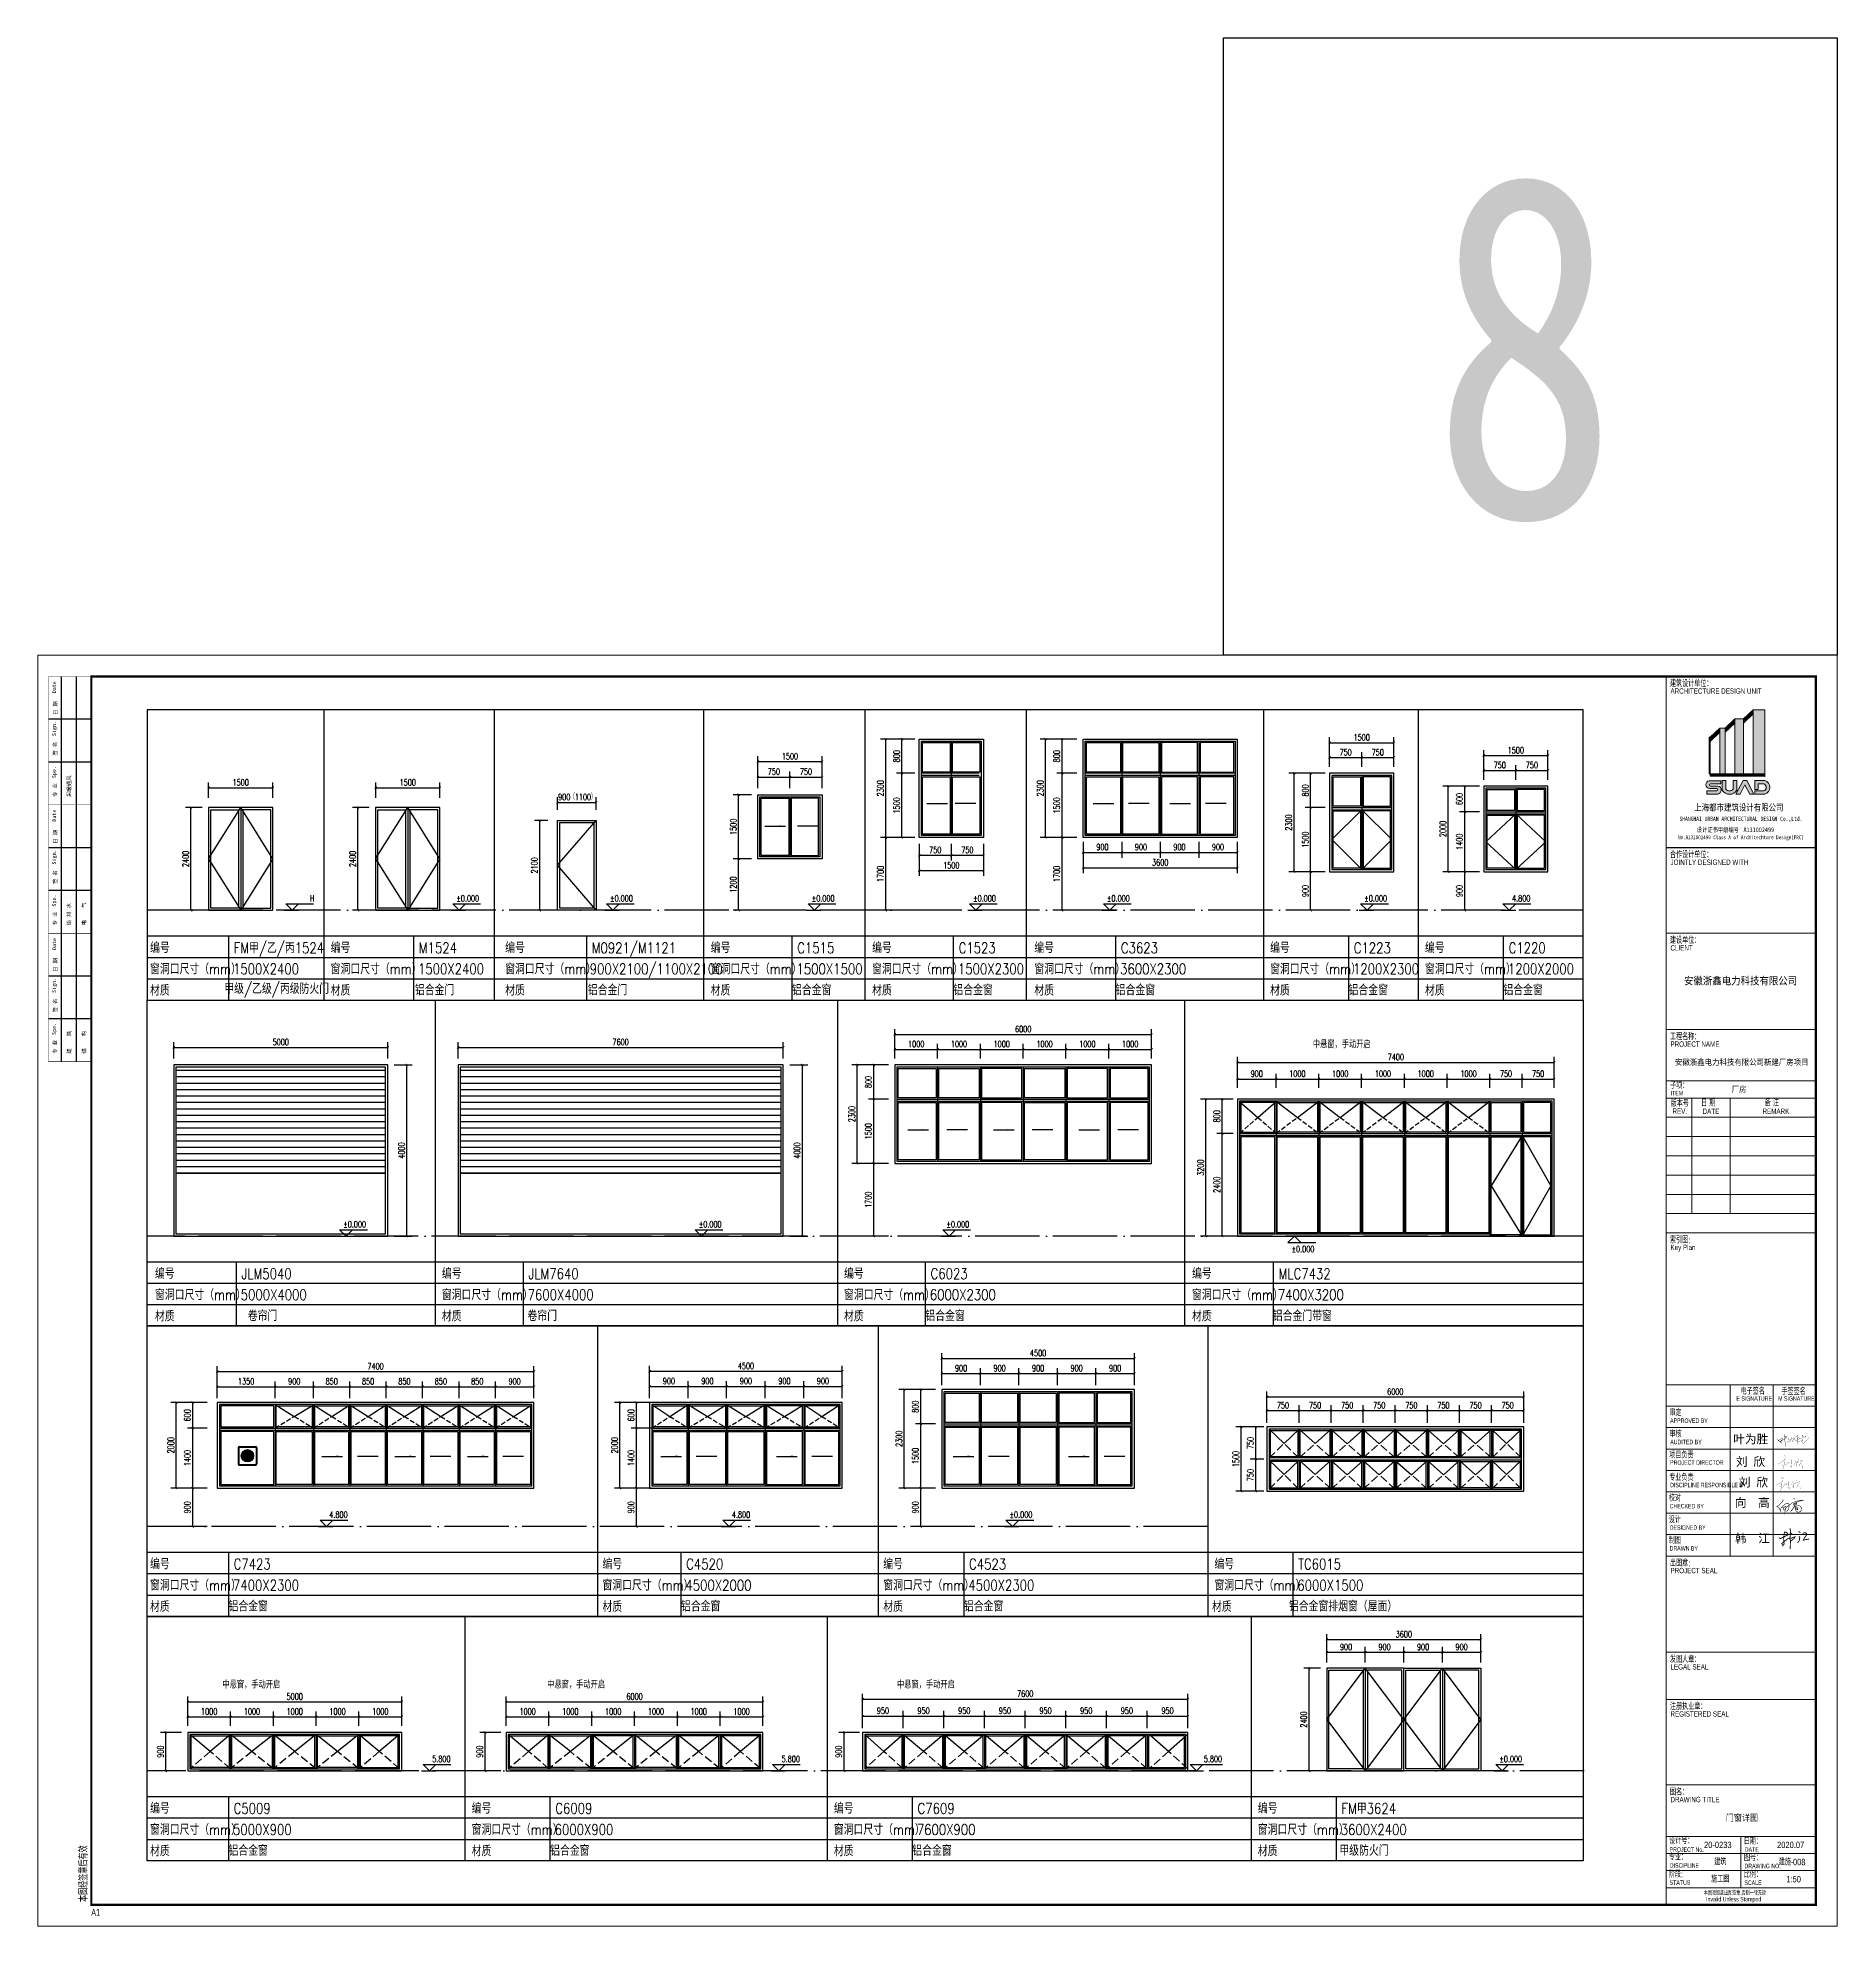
# Model space of a CAD drawing. Extents: x 409931 to 937299, y -508824 to 132289.
# Drawn here: x 654455 to 696505, y -204324 to -160200 of the extents above; entities that cross this region are included whole.
import ezdxf
from ezdxf.enums import TextEntityAlignment as Align

# ---------------------------------------------------------------- set-up
doc = ezdxf.new("R2010")
doc.units = 0
doc.header["$LTSCALE"] = 1500
doc.header["$MEASUREMENT"] = 0
doc.linetypes.add('DASH', pattern=[0.35, 0.25, -0.1])
doc.linetypes.add('DOTE', pattern=[2.42, 2, -0.2, 0.02, -0.2])
doc.layers.get('Defpoints').update_dxf_attribs({"color": 252})
for name, color, linetype in [('00-tk', 151, 'Continuous'), ('07m', 36, 'Continuous'), ('A-Dim1(尺寸标注)', 1, 'Continuous'), ('A-Elv(建筑标高)', 3, 'Continuous'), ('A-Hz(图名)', 7, 'Continuous'), ('AXIS', 3, 'Continuous'), ('C-sheet(通用-图框)', 11, 'Continuous'), ('DIM_SYMB', 3, 'Continuous'), ('DOTE', 1, 'Continuous'), ('iicon', 7, 'Continuous'), ('PUB_HATCH', 8, 'Continuous'), ('PUB_TEXT', 7, 'Continuous'), ('RAIL', 163, 'Continuous'), ('WINDOW', 4, 'Continuous'), ('看线', 252, 'Continuous'), ('签名', 1, 'Continuous')]:
    doc.layers.add(name, color=color, linetype=linetype)
doc.layers.add('TK', color=151, linetype='Continuous', lineweight=13)
doc.layers.add('功能名称', color=255, linetype='Continuous', lineweight=0)
doc.styles.add('_TCH_DIM', font='SIMPLEX', dxfattribs={"bigfont": 'GBCBIG'})
doc.styles.add('_TCH_DIM_T3', font='SIMPLEX', dxfattribs={"width": 0.705882, "bigfont": 'GBCBIG'})
doc.styles.add('DS6HT', font='simhei.ttf', dxfattribs={"width": 0.8})
doc.styles.add('HZTXT', font='txt.shx', dxfattribs={"width": 0.8, "bigfont": 'hztxt.shx'})
doc.styles.add('T&D', font='haiwenrs.shx', dxfattribs={"width": 0.7, "bigfont": 'hztxt.shx'})
doc.styles.add('TITLE', font='simhei.ttf', dxfattribs={"width": 0.8})
doc.styles.add('仿宋体', font='', dxfattribs={"width": 0.8})
doc.styles.get('仿宋体').set_extended_font_data('SimSun')
doc.dimstyles.new('_TCH_ARCH&&50', dxfattribs={"dimtxt": 148.75, "dimasz": 50, "dimexe": 125, "dimexo": 150, "dimgap": 50, "dimtad": 1, "dimdec": 0, "dimzin": 0, "dimdsep": 46, "dimtxsty": '_TCH_DIM_T3', "dimblk": 'ARCHTICK', "dimcen": 0.09, "dimclrt": 7, "dimazin": 2, "dimtfac": 1, "dimtdec": 0, "dimtix": 1, "dimtmove": 2, "dimatfit": 3, "dimfxl": 0, "dimtolj": 1, "dimtzin": 0, "dimarcsym": 0})

msp = doc.modelspace()

# ---------------------------------------------------------------- texts
at = {"layer": '07m', "color": 2, "style": '仿宋体', "width": 0.8}
msp.add_text('8', height=8000, dxfattribs=at).set_placement((687031.7, -171387.7))
at = {"layer": 'A-Hz(图名)', "style": 'HZTXT', "width": 0.8}
for s, p in [('编号', (657078.6, -181583.9)), ('FM甲/乙/丙1524', (659033.8, -181589.1)), ('编号', (661300, -181583.9)), ('M1524', (663358.2, -181589.1)), ('编号', (665377.6, -181583.9)), ('M0921/M1121', (667399.4, -181589.1)), ('编号', (670180.2, -181583.9)), ('C1515', (672201.9, -181589.1)), ('编号', (673951, -181583.9)), ('C1523', (675972.8, -181589.1)), ('编号', (677742.3, -181583.9)), ('C3623', (679764.1, -181589.1)), ('编号', (683251.9, -181583.9)), ('C1223', (685207.1, -181589.1)), ('编号', (686870.9, -181583.9)), ('C1220', (688826.1, -181589.1)), ('900X2100/1100X2100', (667354.3, -182080.7)), ('窗洞口尺寸（mm）', (657078.6, -182080.7)), ('1500X2400', (659017.3, -182080.7)), ('窗洞口尺寸（mm）', (661300, -182080.7)), ('1500X2400', (663341.6, -182080.7)), ('窗洞口尺寸（mm）', (665377.6, -182080.7)), ('窗洞口尺寸（mm）', (670180.2, -182080.7)), ('1500X1500', (672185.4, -182080.7)), ('窗洞口尺寸（mm）', (673951, -182080.7)), ('1500X2300', (675956.3, -182080.7)), ('窗洞口尺寸（mm）', (677742.3, -182080.7)), ('3600X2300', (679747.5, -182080.7)), ('窗洞口尺寸（mm）', (683251.9, -182080.7)), ('1200X2300', (685190.5, -182080.7)), ('窗洞口尺寸（mm）', (686870.9, -182080.7)), ('1200X2000', (688809.5, -182080.7)), ('材质', (657078.6, -182580.6)), ('材质', (661300, -182580.6)), ('材质', (665377.6, -182580.6)), ('材质', (670180.2, -182580.6)), ('材质', (673951, -182580.6)), ('材质', (677742.3, -182580.6)), ('材质', (683251.9, -182580.6)), ('材质', (686870.9, -182580.6)), ('编号', (657193.3, -189197.3)), ('JLM5040', (659215, -189202.5)), ('编号', (663897.4, -189197.3)), ('JLM7640', (665919.2, -189202.5)), ('编号', (673295.4, -189197.3)), ('C6023', (675317.2, -189202.5)), ('编号', (681427.6, -189197.3)), ('MLC7432', (683449.3, -189202.5)), ('窗洞口尺寸（mm）', (657193.3, -189694.2)), ('5000X4000', (659198.5, -189694.2)), ('窗洞口尺寸（mm）', (663897.4, -189694.2)), ('7600X4000', (665902.6, -189694.2)), ('窗洞口尺寸（mm）', (673295.4, -189694.2)), ('6000X2300', (675300.6, -189694.2)), ('窗洞口尺寸（mm）', (681427.6, -189694.2)), ('7400X3200', (683432.8, -189694.2)), ('材质', (657193.3, -190194.1)), ('材质', (663897.4, -190194.1)), ('材质', (673295.4, -190194.1)), ('材质', (681427.6, -190194.1)), ('编号', (657078.6, -195983.1)), ('C7423', (659033.8, -195988.3)), ('编号', (667651.5, -195983.1)), ('C4520', (669606.7, -195988.3)), ('编号', (674213, -195983.1)), ('C4523', (676218.2, -195988.3)), ('编号', (681951.8, -195983.1)), ('TC6015', (683907, -195988.3)), ('窗洞口尺寸（mm）', (657078.6, -196479.9)), ('7400X2300', (659017.3, -196479.9)), ('窗洞口尺寸（mm）', (667651.5, -196479.9)), ('4500X2000', (669590.1, -196479.9)), ('窗洞口尺寸（mm）', (674213, -196479.9)), ('4500X2300', (676201.6, -196479.9)), ('窗洞口尺寸（mm）', (681951.8, -196479.9)), ('6000X1500', (683890.4, -196479.9)), ('材质', (657078.6, -196979.8)), ('材质', (667651.5, -196979.8)), ('材质', (674213, -196979.8)), ('材质', (681894.5, -196979.8)), ('编号', (657078.6, -201691.9)), ('C5009', (659033.8, -201697)), ('编号', (664594.3, -201691.9)), ('C6009', (666549.5, -201697)), ('编号', (673057.8, -201691.9)), ('C7609', (675013, -201697)), ('编号', (682964.8, -201691.9)), ('FM甲3624', (684920, -201697)), ('窗洞口尺寸（mm）', (657078.6, -202188.7)), ('5000X900', (659017.3, -202188.7)), ('窗洞口尺寸（mm）', (664594.3, -202188.7)), ('6000X900', (666532.9, -202188.7)), ('窗洞口尺寸（mm）', (673057.8, -202188.7)), ('7600X900', (674996.4, -202188.7)), ('窗洞口尺寸（mm）', (682964.8, -202188.7)), ('3600X2400', (684903.4, -202188.7)), ('材质', (657078.6, -202688.6)), ('材质', (664594.3, -202688.6)), ('材质', (673057.8, -202688.6)), ('材质', (682964.8, -202688.6))]:
    msp.add_text(s, height=250, dxfattribs=at).set_placement(p)
for s, p in [('甲级/乙级/丙级防火门', (660038.9, -182432.3)), ('铝合金门', (663728, -182432.3)), ('铝合金门', (667769.2, -182432.3)), ('铝合金窗', (672540.9, -182432.3)), ('铝合金窗', (676311.8, -182432.3)), ('铝合金窗', (680103.1, -182432.3)), ('铝合金窗', (685546.1, -182432.3)), ('铝合金窗', (689165.1, -182432.3)), ('卷帘门', (659708, -190045.7)), ('卷帘门', (666244.1, -190045.7)), ('铝合金窗', (675656.2, -190045.7)), ('铝合金门带窗', (684005.6, -190045.7)), ('铝合金窗', (659372.8, -196831.5)), ('铝合金窗', (669945.7, -196831.5)), ('铝合金窗', (676557.2, -196831.5)), ('铝合金窗排烟窗（屋面）', (684956.8, -196831.5)), ('铝合金窗', (659372.8, -202540.3)), ('铝合金窗', (666888.4, -202540.3)), ('铝合金窗', (675351.9, -202540.3)), ('甲级防火门', (685445.9, -202540.3))]:
    msp.add_text(s, height=250, dxfattribs=at).set_placement(p, align=Align.MIDDLE)
at = {"layer": 'PUB_TEXT', "style": '_TCH_DIM', "width": 0.705882}
for s, height, p in [('H', 148.8, (660814.5, -180383.3)), ('%%P0.000', 148.75, (664237, -180383.3)), ('%%P0.000', 148.75, (667829, -180383.3)), ('%%P0.000', 148.75, (672541.5, -180383.3)), ('%%P0.000', 148.75, (676312.3, -180383.3)), ('%%P0.000', 148.75, (679440.8, -180383.3)), ('%%P0.000', 148.75, (685453.3, -180383.3)), ('4.800', 148.75, (688906, -180383.3)), ('%%P0.000', 148.75, (661594.1, -187996.7)), ('%%P0.000', 148.75, (669901.7, -187996.7)), ('%%P0.000', 148.75, (675688.4, -187996.7)), ('%%P0.000', 148.75, (683754.4, -188576.7)), ('4.800', 148.75, (661267.8, -194782.5)), ('4.800', 148.75, (670675.3, -194782.5)), ('%%P0.000', 148.75, (677164.3, -194782.5)), ('5.800', 148.75, (663672.4, -200491.2)), ('5.800', 148.75, (671837.7, -200491.2)), ('5.800', 148.75, (681703, -200491.2)), ('%%P0.000', 148.75, (688609.2, -200491.2))]:
    msp.add_text(s, height=height, dxfattribs=at).set_placement(p)
at = {"layer": 'PUB_TEXT', "style": '_TCH_DIM'}
for p in [(684250.8, -183806.9), (658770.8, -198766.9), (666359.3, -198766.9), (674533.8, -198766.9)]:
    msp.add_text('中悬窗，手动开启', height=168.79, dxfattribs=at).set_placement(p)
at = {"layer": 'TK', "color": 2}
for s, height, style, width, p in [('安徽浙鑫电力科技有限公司', 175, 'TITLE', 0.9, (694246.7, -182321.3)), ('安徽浙鑫电力科技有限公司新建厂房项目', 137.5, 'TITLE', 0.9, (694272.5, -184203)), ('20-0233', 150, 'T&D', 0.7, (693713.7, -202498)), ('2020.07', 150, 'T&D', 0.7, (695416.7, -202498)), ('建筑', 150, 'T&D', 0.7, (693771.3, -202898)), ('建施-', 150, 'T&D', 0.7, (695310.5, -202898)), ('施工图', 150, 'T&D', 0.7, (693771.3, -203298)), ('1:50', 150, 'T&D', 0.7, (695486.2, -203298))]:
    msp.add_text(s, height=height, dxfattribs=dict(at, style=style, width=width)).set_placement(p, align=Align.CENTER)
at = {"layer": 'TK', "color": 2, "style": 'TITLE', "width": 0.9}
msp.add_text('厂房', height=137.5, dxfattribs=at).set_placement((694039.8, -184831.3))
at = {"layer": 'TK', "color": 3, "style": 'TITLE', "width": 0.9}
msp.add_text('门窗详图', height=150, dxfattribs=at).set_placement((694278.3, -201862.9), align=Align.CENTER)
at = {"layer": 'TK', "color": 3, "style": 'T&D', "width": 0.7}
msp.add_text('008', height=150, dxfattribs=at).set_placement((695471, -202898))

# ---------------------------------------------------------------- blocks, each defined once
blk = doc.blocks.new('会签')
at = {"layer": '00-tk'}
for p, q in [((-1400, 24000), (-1400, 6000)), ((-700, 24000), (-700, 6000)), ((0, 22000), (-2000, 22000)), ((0, 20000), (-2000, 20000)), ((0, 16000), (-2000, 16000)), ((0, 14000), (-2000, 14000)), ((0, 10000), (-2000, 10000)), ((0, 8000), (-2000, 8000))]:
    blk.add_line(p, q, dxfattribs=at)
at = {"layer": '00-tk', "const_width": 24.7}
for points in [[(0, 6000), (-2000, 6000), (-2000, 24000)], [(0, 24000), (-2000, 24000)], [(0, 18000), (-2000, 18000)], [(0, 12000), (-2000, 12000)]]:
    blk.add_lwpolyline(points, dxfattribs=at)
at = {"layer": '00-tk', "style": 'DS6HT'}
for s, p in [('Date', (-1642, 23216)), ('日 期', (-1589, 22196)), ('Sign.', (-1651, 21215)), ('签 名', (-1603, 20306)), ('Spe.', (-1648, 19251)), ('专 业', (-1608, 18369)), ('采暖通风', (-948, 18370)), ('Date', (-1642, 17216)), ('日 期', (-1589, 16196)), ('Sign.', (-1651, 15215)), ('签 名', (-1603, 14306)), ('Spe.', (-1648, 13251)), ('给 排 水', (-956, 12372)), ('电    气', (-251, 12372)), ('专 业', (-1608, 12369)), ('Date', (-1642, 11216)), ('日 期', (-1589, 10196)), ('Sign.', (-1651, 9215)), ('签 名', (-1603, 8306)), ('Spe.', (-1648, 7251)), ('建    筑', (-948, 6372)), ('结    构', (-248, 6374)), ('专 业', (-1608, 6369))]:
    blk.add_text(s, height=180, rotation=90, dxfattribs=at).set_placement(p)
blk = doc.blocks.new('A1')
at = {"layer": 'TK'}
h = blk.add_hatch(color=256, dxfattribs=at)
edge = h.paths.add_edge_path()
edge.add_arc((-1743, 26610), 166, 288.7014, 432.3607)
edge.add_line((-1692, 26768), (-1928, 26768))
edge.add_line((-1928, 26768), (-1928, 26558))
edge.add_line((-1928, 26558), (-1846, 26558))
edge.add_line((-1846, 26558), (-1846, 26689))
edge.add_line((-1846, 26689), (-1713, 26689))
edge.add_arc((-1743, 26609), 85.1, -72.1672, 69.3878, ccw=False)
edge.add_line((-1717, 26528), (-1927, 26528))
edge.add_line((-1927, 26528), (-1927, 26452))
edge.add_line((-1927, 26452), (-1689, 26452))
edge = h.paths.add_edge_path()
edge.add_arc((-2516, 26643), 196, 210.1328, 329.8672)
edge.add_line((-2347, 26545), (-2347, 26768))
edge.add_line((-2347, 26768), (-2431, 26768))
edge.add_line((-2431, 26768), (-2431, 26569))
edge.add_arc((-2516, 26630), 105, 215.5497, 324.4503, ccw=False)
edge.add_line((-2602, 26569), (-2602, 26768))
edge.add_line((-2602, 26768), (-2686, 26768))
edge.add_line((-2686, 26768), (-2686, 26545))
edge = h.paths.add_edge_path()
edge.add_arc((-2974, 26673), 93.2, 99.4771, 264.9306)
edge.add_line((-2982, 26580), (-2815, 26580))
edge.add_arc((-2815, 26553), 27, -89.9898, 89.9898, ccw=False)
edge.add_line((-2815, 26526), (-3051, 26526))
edge.add_line((-3051, 26526), (-3051, 26453))
edge.add_line((-3051, 26453), (-2794, 26453))
edge.add_arc((-2802, 26546), 93.2, 275.0694, 440.5229)
edge.add_line((-2787, 26638), (-2958, 26638))
edge.add_arc((-2958, 26665), 27, 90.0102, 269.9898, ccw=False)
edge.add_line((-2958, 26692), (-2719, 26692))
edge.add_line((-2719, 26692), (-2719, 26765))
edge.add_line((-2719, 26765), (-2989, 26765))
h.paths.add_polyline_path([(-2199, 26771), (-2114, 26771), (-1946, 26450), (-2044, 26450), (-2156, 26669), (-2269, 26450), (-2367, 26450)])
for p, q in [((0, 29700), (-42050, 29700)), ((-42050, 29700), (-42050, 0)), ((0, 0), (0, 29700)), ((-500, 29200), (-40800, 29200)), ((-40800, 29200), (-40800, 500)), ((-4000, 29200), (-4000, 500)), ((-500, 500), (-500, 29200)), ((-4000, 25200), (-500, 25200)), ((-4000, 23200), (-500, 23200)), ((-4000, 20950), (-500, 20950)), ((-4000, 19750), (-500, 19750)), ((-4000, 19350), (-500, 19350)), ((-4000, 19350), (-500, 19350)), ((-4000, 19350), (-500, 19350)), ((-4000, 19350), (-500, 19350)), ((-4000, 19350), (-500, 19350)), ((-3400, 19350), (-3400, 16650)), ((-2500, 19350), (-2500, 16650)), ((-4000, 18900), (-500, 18900)), ((-4000, 18450), (-500, 18450)), ((-4000, 18000), (-500, 18000)), ((-4000, 17550), (-500, 17550)), ((-4000, 17100), (-500, 17100)), ((-4000, 16650), (-500, 16650)), ((-4000, 16200), (-500, 16200)), ((-4000, 12650), (-500, 12650)), ((-4000, 12650), (-500, 12650)), ((-4000, 12650), (-500, 12650)), ((-4000, 12650), (-500, 12650)), ((-4000, 12650), (-500, 12650)), ((-500, 12650), (-4000, 12650)), ((-500, 12650), (-4000, 12650)), ((-500, 12650), (-4000, 12650)), ((-4000, 12650), (-500, 12650)), ((-2500, 8650), (-2500, 12650)), ((-2500, 12650), (-2500, 9450)), ((-1500, 8650), (-1500, 12650)), ((-1500, 9450), (-1500, 12650)), ((-500, 12150), (-4000, 12150)), ((-500, 11650), (-4000, 11650)), ((-500, 11650), (-4000, 11650)), ((-500, 11150), (-4000, 11150)), ((-500, 11150), (-4000, 11150)), ((-500, 10650), (-4000, 10650)), ((-500, 10650), (-4000, 10650)), ((-500, 10150), (-4000, 10150)), ((-500, 10150), (-4000, 10150)), ((-500, 9650), (-4000, 9650)), ((-500, 9650), (-4000, 9650)), ((-500, 9150), (-4000, 9150)), ((-500, 9150), (-4000, 9150)), ((-4000, 8650), (-500, 8650)), ((-4000, 8650), (-500, 8650)), ((-500, 8650), (-4000, 8650)), ((-500, 8650), (-4000, 8650)), ((-4000, 6400), (-500, 6400)), ((-500, 5300), (-4000, 5300)), ((-500, 2100), (-4000, 2100)), ((-2250, 2100), (-2250, 900)), ((-500, 1700), (-4000, 1700)), ((-500, 1300), (-4000, 1300)), ((-500, 900), (-4000, 900)), ((-40800, 500), (-500, 500)), ((-500, 500), (-4000, 500)), ((-42050, 0), (0, 0))]:
    blk.add_line(p, q, dxfattribs=at)
at = {"layer": 'TK', "color": 7}
for p, q in [((-2192, 28208), (-1967, 28422)), ((-2192, 28194), (-1967, 28408)), ((-2192, 28180), (-1967, 28394)), ((-2192, 28166), (-1967, 28381)), ((-2192, 28152), (-1967, 28367)), ((-2192, 28139), (-1967, 28353)), ((-2192, 28125), (-1967, 28339)), ((-2192, 28111), (-1967, 28326)), ((-1692, 28422), (-1967, 28422)), ((-1967, 28422), (-1967, 26929)), ((-1692, 26927), (-1692, 28422)), ((-2967, 27779), (-2742, 27993)), ((-2967, 27765), (-2742, 27980)), ((-2967, 27751), (-2742, 27966)), ((-2967, 27737), (-2742, 27952)), ((-2967, 27723), (-2742, 27938)), ((-2967, 27710), (-2742, 27924)), ((-2967, 27696), (-2742, 27911)), ((-2967, 27682), (-2742, 27897)), ((-2617, 27993), (-2742, 27993)), ((-2742, 27993), (-2742, 26929)), ((-2617, 27993), (-2392, 28208)), ((-2617, 27980), (-2392, 28194)), ((-2617, 27966), (-2392, 28180)), ((-2617, 27952), (-2392, 28166)), ((-2617, 27938), (-2392, 28152)), ((-2617, 27924), (-2392, 28139)), ((-2617, 27910), (-2392, 28125)), ((-2617, 27897), (-2392, 28111)), ((-2617, 26929), (-2617, 27993)), ((-2392, 28208), (-2392, 26929)), ((-2392, 28208), (-2192, 28208)), ((-2192, 26927), (-2192, 28208)), ((-2967, 27779), (-2992, 27779)), ((-2992, 27779), (-2992, 26929)), ((-2967, 27779), (-2967, 26929)), ((-2992, 26929), (-2962, 26929)), ((-2967, 26929), (-2967, 26869)), ((-2967, 26919), (-1692, 26919)), ((-2967, 26919), (-1692, 26919)), ((-2962, 26929), (-1692, 26929)), ((-2746, 26929), (-2615, 26929)), ((-2391, 26929), (-2191, 26929)), ((-1969, 26929), (-1692, 26929)), ((-1692, 26859), (-1692, 26924)), ((-2967, 26909), (-1692, 26909)), ((-2967, 26899), (-1692, 26899)), ((-2967, 26889), (-1692, 26889)), ((-2967, 26869), (-1692, 26869))]:
    blk.add_line(p, q, dxfattribs=at)
at = {"layer": 'TK', "const_width": 50}
blk.add_lwpolyline([(-40800, 29200), (-500, 29200), (-500, 500), (-40800, 500)], close=True, dxfattribs=at)
at = {"layer": 'TK', "const_width": 25}
for points in [[(-4000, 500), (-4000, 29200)], [(-4000, 25200), (-500, 25200)]]:
    blk.add_lwpolyline(points, dxfattribs=at)
at = {"layer": 'TK', "color": 7}
for points in [[(-2815, 26526), (-3051, 26526), (-3051, 26453), (-2794, 26453)], [(-2989, 26765), (-2719, 26765), (-2719, 26692), (-2958, 26692)], [(-2815, 26580), (-2982, 26580)], [(-2958, 26638), (-2787, 26638)], [(-2686, 26768), (-2602, 26768), (-2602, 26569)], [(-2686, 26768), (-2686, 26545)], [(-2347, 26768), (-2431, 26768), (-2431, 26569)], [(-2199, 26771), (-2367, 26450), (-2269, 26450), (-2156, 26669)], [(-2347, 26768), (-2347, 26545)], [(-2199, 26771), (-2114, 26771), (-1946, 26450), (-2044, 26450), (-2156, 26669)], [(-1928, 26558), (-1928, 26768), (-1692, 26768)], [(-1928, 26558), (-1846, 26558), (-1846, 26689), (-1713, 26689)], [(-1927, 26528), (-1717, 26528)], [(-1927, 26528), (-1927, 26452), (-1689, 26452)]]:
    blk.add_lwpolyline(points, dxfattribs=at)
at = {"layer": 'TK'}
blk.add_lwpolyline([(-4000, 3300), (-500, 3300), (-500, 2100), (-4000, 2100)], close=True, dxfattribs=at)
at = {"layer": 'TK', "color": 7}
for centre, radius, start, end in [((-2974, 26673), 93.2, 99.4771, 264.9306), ((-2958, 26665), 27, 90.0102, 269.9898), ((-2815, 26553), 27, 270.0102, 89.9898), ((-2802, 26546), 93.2, 275.0694, 80.5229), ((-2516, 26643), 196, 210.1328, 329.8672), ((-2516, 26630), 105, 215.5497, 324.4503), ((-1743, 26609), 85.1, 287.8328, 69.3878), ((-1743, 26610), 166, 288.7014, 72.3607)]:
    blk.add_arc(centre, radius, start, end, dxfattribs=at)
for points in [[(-2192, 28208), (-2192, 28194), (-1967, 28422), (-1967, 28408)], [(-2192, 28180), (-2192, 28166), (-1967, 28395), (-1967, 28381)], [(-2192, 28152), (-2192, 28139), (-1967, 28367), (-1967, 28353)], [(-2192, 28125), (-2192, 28111), (-1967, 28340), (-1967, 28326)], [(-1967, 26929), (-1692, 26929), (-1967, 28422), (-1692, 28422)], [(-2967, 27779), (-2967, 27765), (-2742, 27993), (-2742, 27980)], [(-2967, 27751), (-2967, 27737), (-2742, 27966), (-2742, 27952)], [(-2967, 27724), (-2967, 27710), (-2742, 27938), (-2742, 27925)], [(-2966, 27696), (-2966, 27683), (-2741, 27911), (-2741, 27897)], [(-2742, 26929), (-2617, 26929), (-2742, 27993), (-2617, 27993)], [(-2617, 27993), (-2617, 27980), (-2392, 28208), (-2392, 28194)], [(-2617, 27966), (-2617, 27952), (-2392, 28180), (-2392, 28167)], [(-2617, 27938), (-2617, 27924), (-2392, 28153), (-2392, 28139)], [(-2617, 27911), (-2616, 27897), (-2391, 28125), (-2391, 28112)], [(-2392, 26929), (-2192, 26929), (-2392, 28208), (-2192, 28208)], [(-2992, 26929), (-2962, 26929), (-2992, 27779), (-2967, 27779)], [(-2967, 26919), (-2967, 26929), (-1692, 26919), (-1692, 26929)], [(-2967, 26899), (-2967, 26909), (-1692, 26899), (-1692, 26909)], [(-2967, 26879), (-2967, 26889), (-1692, 26879), (-1692, 26889)], [(-2967, 26859), (-2967, 26869), (-1692, 26859), (-1692, 26869)]]:
    blk.add_solid(points, dxfattribs=at)
at = {"layer": 'TK', "xscale": 0.5, "yscale": 0.5, "zscale": 0.5}
blk.add_blockref('会签', (-40800, 17200), dxfattribs=at)
at = {"layer": 'TK', "style": 'T&D', "width": 0.7}
for s, height, p in [('建筑设计单位：', 150, (-3909, 28959)), ('ARCHITECTURE DESIGN UNIT', 125, (-3897, 28798)), ('合作设计单位：', 150, (-3909, 24959)), ('JOINTLY DESIGNED WITH', 125, (-3897, 24798)), ('建设单位：', 150, (-3909, 22959)), ('CLIENT', 125, (-3897, 22798)), ('工程名称：', 150, (-3909, 20709)), ('PROJECT NAME', 125, (-3897, 20548)), ('子项：', 150, (-3905, 19569)), ('ITEM', 105, (-3893, 19412)), ('版本号', 150, (-3893, 19148)), ('REV.', 125, (-3850, 18983)), ('日 期', 150, (-3183, 19159)), ('DATE', 125, (-3146, 18979)), ('REMARK', 125, (-1746, 18980)), ('备 注', 150, (-1693, 19166)), ('索引图:', 150, (-3909, 15959)), ('Key Plan', 125, (-3897, 15798)), ('E SIGNATURE', 105, (-2357, 12279)), ('电子签名', 150, (-2260, 12424)), ('M SIGNATURE', 105, (-1382, 12279)), ('手签签名', 150, (-1303, 12418)), ('审定', 150, (-3922, 11921)), ('审核', 150, (-3923, 11426)), ('APPROVED BY', 105, (-3906, 11760)), ('项目负责', 150, (-3925, 10933)), ('AUDITED BY', 105, (-3904, 11262)), ('PROJECT DIRECTOR', 105, (-3905, 10781)), ('专业负责', 150, (-3924, 10409)), ('DISCIPLINE RESPONSIBLE BY', 105, (-3906, 10256)), ('校对', 150, (-3934, 9929)), ('CHECKED BY', 105, (-3916, 9763)), ('设计', 150, (-3937, 9422)), ('DESIGNED BY', 105, (-3914, 9262)), ('制图', 150, (-3935, 8939)), ('DRAWN BY', 105, (-3917, 8777)), ('出图章:', 150, (-3909, 8409)), ('PROJECT SEAL', 125, (-3897, 8248)), ('发图人章：', 150, (-3909, 6159)), ('LEGAL SEAL', 125, (-3897, 5998)), ('注册执业章：', 150, (-3909, 5059)), ('REGISTERED SEAL', 125, (-3897, 4898)), ('图名：', 150, (-3909, 3059)), ('DRAWING TITLE', 125, (-3897, 2898)), ('设计号：', 150, (-3928, 1922)), ('PROJECT No.', 105, (-3918, 1738)), ('日期：', 150, (-2185, 1911)), ('DATE', 105, (-2161, 1739)), ('专业：', 150, (-3934, 1541)), ('DISCIPLINE', 105, (-3913, 1368)), ('图号：', 150, (-2179, 1528)), ('DRAWING NO.', 105, (-2168, 1355)), ('阶段:', 150, (-3934, 1140)), ('STATUS', 105, (-3917, 967)), ('比例：', 150, (-2184, 1136)), ('SCALE', 105, (-2170, 964)), ('A1', 157.5, (-40800, 244))]:
    blk.add_text(s, height=height, dxfattribs=at).set_placement(p)
at = {"layer": 'TK', "color": 7, "style": 'TITLE', "width": 0.8}
for s, height, p in [('上海都市建筑设计有限公司 ', 155, (-2250, 26062)), ('SHANGHAI URBAN ARCHITECTURAL DESIGN Co.,Ltd.', 100, (-2250, 25826)), ('No.A131002499 Class A of Architechture Design(PRC)', 90, (-2250, 25398))]:
    blk.add_text(s, height=height, dxfattribs=at).set_placement(p, align=Align.CENTER)
for s, p in [('设计证书甲级编号', (-3282, 25564)), ('A131002499', (-2192, 25564))]:
    blk.add_text(s, height=110, dxfattribs=at).set_placement(p)
at = {"layer": 'TK', "style": 'T&D', "width": 0.7}
blk.add_text('本图经签章后有效', height=175, rotation=90, dxfattribs=at).set_placement((-40889, 567))
for s, height, p in [('Invalid Unless Stamped', 105, (-2421, 620)), ('本图须加盖出图签章,否则一律无效', 100, (-2392, 782))]:
    blk.add_text(s, height=height, dxfattribs=at).set_placement(p, align=Align.MIDDLE)
blk = doc.blocks.new('FDFSDDDDDD')
h = blk.add_hatch(color=1)
h.dxf.hatch_style = 1
edge = h.paths.add_edge_path()
edge.add_arc((89703, 506218), 120, 0, 360)
at = {"color": 1}
for p, q in [((89523, 506378), (89523, 506058)), ((89533, 506378), (89533, 506058)), ((89543, 506398), (89863, 506398)), ((89543, 506388), (89863, 506388)), ((89873, 506378), (89873, 506058)), ((89883, 506378), (89883, 506058)), ((89543, 506048), (89863, 506048)), ((89543, 506038), (89863, 506038))]:
    blk.add_line(p, q, dxfattribs=at)
blk.add_circle((89703, 506218), 120, dxfattribs=at)
for centre, radius, start, end in [((89543, 506378), 20, 90, 180), ((89543, 506378), 10, 90, 180), ((89863, 506378), 20, 0, 90), ((89863, 506378), 10, 0, 90), ((89543, 506058), 20, 180, 270), ((89543, 506058), 10, 180, 270), ((89863, 506058), 20, 270, 0), ((89863, 506058), 10, 270, 0)]:
    blk.add_arc(centre, radius, start, end, dxfattribs=at)
blk = doc.blocks.new('A$C7C122B11')
at = {"layer": 'iicon', "color": 13, "const_width": 7.58}
for points in [[(0, 251), (101, 316)], [(101, 316), (199, 383)], [(180, 234), (214, 214)], [(220, 61), (189, 0)], [(199, 383), (301, 455)], [(214, 214), (249, 201)], [(254, 164), (220, 61)], [(244, 611), (279, 605)], [(249, 201), (284, 195)], [(270, 260), (254, 164)], [(322, 465), (255, 393)], [(255, 393), (267, 338)], [(267, 338), (270, 260)], [(279, 605), (315, 591)], [(284, 195), (312, 200)], [(321, 572), (298, 526)], [(301, 455), (344, 476)], [(312, 200), (331, 220)], [(315, 591), (321, 572)], [(331, 220), (382, 295)], [(382, 295), (411, 328)], [(411, 328), (434, 349)], [(434, 349), (448, 349)], [(448, 349), (455, 315)], [(455, 315), (462, 292)], [(462, 292), (485, 335)], [(535, 158), (509, 209)], [(575, 108), (535, 158)], [(554, 440), (553, 381)], [(553, 381), (555, 298)], [(555, 298), (561, 212)], [(561, 212), (572, 134)], [(572, 134), (575, 108)], [(674, 309), (686, 266)], [(686, 266), (692, 224)], [(692, 224), (692, 211)], [(718, 416), (741, 413)], [(745, 400), (719, 368)], [(726, 309), (755, 327)], [(741, 413), (745, 400)], [(755, 327), (790, 346)], [(756, 296), (765, 257)], [(762, 218), (762, 180)], [(762, 180), (763, 160)], [(765, 257), (762, 218)], [(790, 346), (817, 357)], [(826, 342), (799, 315)], [(817, 357), (835, 356)], [(835, 356), (826, 342)], [(858, 469), (850, 439)], [(850, 439), (850, 403)], [(850, 403), (863, 373)], [(872, 485), (858, 469)], [(863, 373), (876, 363)], [(876, 363), (897, 363)], [(892, 201), (876, 164)], [(909, 233), (892, 201)], [(897, 363), (924, 382)], [(921, 283), (909, 233)], [(923, 311), (921, 283)], [(924, 382), (974, 414)], [(951, 294), (937, 279)], [(971, 334), (951, 294)], [(991, 378), (971, 334)], [(974, 414), (997, 421)], [(980, 231), (1007, 207)], [(1010, 411), (991, 378)], [(997, 421), (1010, 411)], [(1033, 121), (1002, 119)], [(1007, 207), (1028, 171)], [(1028, 171), (1033, 146)], [(1033, 146), (1033, 121)]]:
    blk.add_lwpolyline(points, dxfattribs=at)
blk = doc.blocks.new('A$C2CD672AE')
at = {"layer": '签名', "const_width": 40}
for points in [[(540, 958), (551, 861), (567, 712), (523, 495), (559, 372), (543, 1)], [(10, 523), (86, 480), (394, 629), (590, 723), (643, 672)], [(462, 656), (414, 738), (355, 782), (274, 780), (253, 600), (239, 476), (251, 353), (262, 228), (197, 148), (148, 248), (316, 383), (446, 488), (600, 502), (775, 564), (727, 488), (613, 394), (559, 372)], [(945, 587), (994, 537), (977, 455), (975, 388), (887, 289)], [(935, 820), (1023, 749)], [(1126, 719), (1223, 757), (1271, 749), (1305, 711), (1309, 646), (1217, 526), (1158, 404), (1244, 429), (1358, 448), (1418, 455)]]:
    blk.add_lwpolyline(points, dxfattribs=at)
blk = doc.blocks.new('A$C3CB17D36')
at = {"const_width": 19.8}
for points in [[(80, 483), (82, 436), (-4, 331), (-78, 262), (-162, 214), (-96, 172), (-54, 122), (-14, 43), (0, 0)], [(-29, 73), (10, 153), (71, 228), (167, 307), (248, 338), (278, 337), (299, 321), (315, 280), (314, 213), (304, 143), (282, 94), (256, 43), (211, 30), (146, 45)], [(65, 180), (93, 156), (111, 112), (117, 72), (102, 134), (135, 190), (181, 222), (201, 209), (198, 167), (178, 105), (157, 102), (195, 158), (241, 200), (315, 257), (385, 312), (440, 349), (503, 383), (609, 420), (706, 439), (791, 454), (852, 454), (716, 416), (599, 368), (536, 337), (477, 307), (499, 274), (517, 240), (510, 196), (467, 131), (427, 62), (399, 43), (467, 131), (526, 187), (613, 233), (672, 242), (729, 240), (769, 207), (791, 169), (791, 122), (782, 49), (744, 16), (692, -10), (629, 1), (595, 23), (580, 54), (573, 98), (582, 119), (601, 157), (635, 177), (651, 159), (649, 129), (648, 81), (582, 119)], [(484, 543), (520, 516), (530, 479)], [(511, 204), (545, 247), (597, 293), (620, 321), (595, 337), (562, 312), (534, 290), (503, 269)], [(573, 98), (558, 138), (557, 178), (546, 198)]]:
    blk.add_lwpolyline(points, dxfattribs=at)
blk = doc.blocks.new('5635634563456')
at = {"layer": 'AXIS', "color": 1, "ltscale": 1000}
for points, const_width in [([(455638, 226631), (456046, 226314), (455898, 226528)], 35), ([(455726, 226495), (455793, 226559), (455885, 226610), (455980, 226658), (456074, 226692), (456140, 226711), (456191, 226721), (456171, 226679), (456122, 226626), (456066, 226550), (456000, 226461), (455930, 226407)], 35), ([(456000, 226461), (456120, 226541), (456209, 226584), (456284, 226619), (456362, 226642), (456383, 226667), (456372, 226711), (456436, 226771), (456484, 226814), (456541, 226856), (456584, 226882)], 35), ([(456321, 227084), (456323, 227003), (456340, 226889), (456350, 226736), (456364, 226551), (456389, 226377), (456412, 226211), (456434, 226115), (456454, 225981), (456460, 225938)], 35), ([(456541, 226856), (456497, 226883), (456453, 226906), (456404, 226930), (456347, 226954), (456330, 226974)], 35), ([(456474, 226132), (456468, 226098), (456460, 225938)], 10), ([(456511, 226356), (456598, 226399), (456645, 226426), (456716, 226466), (456769, 226502), (456843, 226554), (456901, 226589), (456972, 226633), (457083, 226688), (457147, 226724), (457210, 226744), (457243, 226739), (457255, 226715), (457256, 226661), (457241, 226611), (457206, 226554), (457187, 226524), (457156, 226496), (457121, 226466), (457079, 226440), (457051, 226436), (457075, 226474), (457120, 226543), (457168, 226614), (457233, 226692), (457285, 226754), (457338, 226800), (457415, 226883), (457487, 226940), (457542, 226981), (457583, 227002), (457585, 226954), (457566, 226823), (457537, 226676), (457515, 226502), (457509, 226326), (457520, 226216)], 20), ([(456723, 226780), (456707, 226722), (456709, 226662), (456720, 226612), (456740, 226593), (456760, 226586), (456774, 226591)], 20)]:
    blk.add_lwpolyline(points, dxfattribs=dict(at, const_width=const_width))
for points in [[(457041, 226828, 20, 20, 0), (456957, 226700, 20, 20, 0), (456928, 226631, 20, 20, 0), (456875, 226503, 20, 20, 0), (456834, 226423, 20, 20, 0), (456812, 226396, 20, 20, 0), (456724, 226364, 20, 0, 0)], [(457512, 226414, 20, 20, 0), (457568, 226678, 20, 20, 0), (457591, 226783, 20, 20, 0), (457627, 226841, 20, 20, 0), (457636, 226855, 20, 20, 0), (457670, 226830, 20, 20, 0), (457684, 226788, 20, 20, 0), (457721, 226669, 20, 20, 0), (457721, 226593, 20, 20, 0), (457722, 226502, 20, 20, 0), (457712, 226436, 20, 20, 0), (457675, 226435, 20, 20, 0), (457629, 226445, 20, 20, 0), (457579, 226451, 20, 20, 0), (457468, 226480, 20, 20, 0), (457412, 226504, 20, 20, 0), (457345, 226518, 20, 20, 0), (457423, 226562, 20, 20, 0), (457642, 226660, 20, 20, 0), (457903, 226748, 20, 20, 0), (458182, 226843, 20, 20, 0), (458298, 226875, 20, 20, 0), (458384, 226894, 20, 20, 0), (458349, 226902, 20, 20, 0), (458320, 226902, 20, 20, 0), (458244, 226891, 20, 20, 0), (458219, 226887, 20, 20, 0), (458166, 226893, 20, 20, 0), (458108, 226921, 20, 20, 0), (458072, 226957, 20, 20, 0), (458038, 226986, 20, 20, 0), (458000, 227029, 20, 20, 0), (457974, 227049, 20, 20, 0), (457985, 226931, 20, 20, 0), (458001, 226820, 20, 20, 0), (458013, 226590, 20, 20, 0), (458016, 226523, 20, 20, 0), (457984, 226423, 20, 20, 0), (457948, 226430, 20, 20, 0), (457915, 226448, 20, 20, 0), (457886, 226495, 20, 20, 0), (457875, 226514, 20, 20, 0), (457865, 226548, 20, 20, 0), (457913, 226535, 20, 20, 0), (457962, 226508, 20, 20, 0), (457985, 226486, 20, 20, 0), (458023, 226448, 20, 20, 0), (458044, 226386, 20, 20, 0), (458039, 226328, 20, 20, 0), (458028, 226266, 20, 20, 0), (458031, 226227, 20, 20, 0), (458032, 226211, 20, 20, 0), (458087, 226240, 20, 20, 0), (458166, 226298, 20, 20, 0), (458306, 226445, 20, 20, 0), (458437, 226588, 20, 20, 0), (458487, 226643, 20, 0, 0), (458657, 226831, 0, 0, 0)]]:
    blk.add_lwpolyline(points, format="xyseb", dxfattribs=at)
blk = doc.blocks.new('签名')
at = {"xscale": 1.132661029987503, "yscale": 1.132661029972951, "zscale": 1.132661029967055}
for p in [(-1750, 4064), (-1860, 3062)]:
    blk.add_blockref('A$C7C122B11', p, dxfattribs=at)
at = {"layer": '00-tk', "xscale": 1.200000000011642, "yscale": 1.19999999999709, "zscale": 1.2}
blk.add_blockref('A$C3CB17D36', (-1599, 2124), dxfattribs=at)
at = {"layer": 'AXIS', "xscale": 0.5, "yscale": 0.5, "zscale": 0.5}
blk.add_blockref('5635634563456', (-229602, -107802), dxfattribs=at)
at = {"layer": '签名'}
blk.add_blockref('A$C2CD672AE', (-1713, 399), dxfattribs=at)
at = {"layer": '功能名称', "color": 7, "style": 'DS6HT'}
for s, p in [('叶为胜', (-3830, 5326)), ('刘 欣', (-3706, 4269)), ('刘 欣', (-3567, 3309)), ('向  高', (-3757, 2357)), ('韩  江', (-3750, 689))]:
    blk.add_text(s, height=400, dxfattribs=at).set_placement(p)
blk = doc.blocks.new('_ArchTick')
at = {"color": 0, "linetype": 'ByBlock', "const_width": 0.4}
blk.add_lwpolyline([(-0.5, -0.5), (0.5, 0.5)], dxfattribs=at)
blk = doc.blocks.new('*D66')
at = {"layer": 'A-Dim1(尺寸标注)', "color": 0, "lineweight": -2}
for p, q in [((684577, -198010), (684577, -197500)), ((684577, -197624), (688177, -197624)), ((688177, -198010), (688177, -197500))]:
    blk.add_line(p, q, dxfattribs=at)
at = {"layer": 'Defpoints', "color": 0}
for p in [(688177, -197624), (684577, -198160), (688177, -198160)]:
    blk.add_point(p, dxfattribs=at)
at = {"layer": 'A-Dim1(尺寸标注)', "color": 0, "lineweight": -2, "xscale": 50, "yscale": 50, "zscale": 50, "rotation": 180}
blk.add_blockref('_ArchTick', (684577, -197624), dxfattribs=at)
at = {"layer": 'A-Dim1(尺寸标注)', "color": 0, "lineweight": -2, "xscale": 50, "yscale": 50, "zscale": 50}
blk.add_blockref('_ArchTick', (688177, -197624), dxfattribs=at)
at = {"layer": 'A-Dim1(尺寸标注)', "color": 7, "insert": (686377, -197500), "char_height": 148.8, "attachment_point": 5, "style": '_TCH_DIM_T3'}
blk.add_mtext('\\A1;3600', dxfattribs=at)
blk = doc.blocks.new('*D67')
at = {"layer": 'A-Dim1(尺寸标注)', "color": 0, "lineweight": -2}
for p, q in [((687277, -198160), (687277, -197797)), ((687277, -197922), (688177, -197922)), ((688177, -198160), (688177, -197797))]:
    blk.add_line(p, q, dxfattribs=at)
at = {"layer": 'Defpoints', "color": 0}
for p in [(688177, -197922), (687277, -198310), (688177, -198310)]:
    blk.add_point(p, dxfattribs=at)
at = {"layer": 'A-Dim1(尺寸标注)', "color": 0, "lineweight": -2, "xscale": 50, "yscale": 50, "zscale": 50, "rotation": 180}
blk.add_blockref('_ArchTick', (687277, -197922), dxfattribs=at)
at = {"layer": 'A-Dim1(尺寸标注)', "color": 0, "lineweight": -2, "xscale": 50, "yscale": 50, "zscale": 50}
blk.add_blockref('_ArchTick', (688177, -197922), dxfattribs=at)
at = {"layer": 'A-Dim1(尺寸标注)', "color": 7, "insert": (687727, -197798), "char_height": 148.8, "attachment_point": 5, "style": '_TCH_DIM_T3'}
blk.add_mtext('\\A1;900', dxfattribs=at)
blk = doc.blocks.new('*D68')
at = {"layer": 'A-Dim1(尺寸标注)', "color": 0, "lineweight": -2}
for p, q in [((686377, -198160), (686377, -197797)), ((686377, -197922), (687277, -197922)), ((687277, -198160), (687277, -197797))]:
    blk.add_line(p, q, dxfattribs=at)
at = {"layer": 'Defpoints', "color": 0}
for p in [(687277, -197922), (686377, -198310), (687277, -198310)]:
    blk.add_point(p, dxfattribs=at)
at = {"layer": 'A-Dim1(尺寸标注)', "color": 0, "lineweight": -2, "xscale": 50, "yscale": 50, "zscale": 50, "rotation": 180}
blk.add_blockref('_ArchTick', (686377, -197922), dxfattribs=at)
at = {"layer": 'A-Dim1(尺寸标注)', "color": 0, "lineweight": -2, "xscale": 50, "yscale": 50, "zscale": 50}
blk.add_blockref('_ArchTick', (687277, -197922), dxfattribs=at)
at = {"layer": 'A-Dim1(尺寸标注)', "color": 7, "insert": (686827, -197798), "char_height": 148.8, "attachment_point": 5, "style": '_TCH_DIM_T3'}
blk.add_mtext('\\A1;900', dxfattribs=at)
blk = doc.blocks.new('*D69')
at = {"layer": 'A-Dim1(尺寸标注)', "color": 0, "lineweight": -2}
for p, q in [((685477, -198160), (685477, -197797)), ((685477, -197922), (686377, -197922)), ((686377, -198160), (686377, -197797))]:
    blk.add_line(p, q, dxfattribs=at)
at = {"layer": 'Defpoints', "color": 0}
for p in [(686377, -197922), (685477, -198310), (686377, -198310)]:
    blk.add_point(p, dxfattribs=at)
at = {"layer": 'A-Dim1(尺寸标注)', "color": 0, "lineweight": -2, "xscale": 50, "yscale": 50, "zscale": 50, "rotation": 180}
blk.add_blockref('_ArchTick', (685477, -197922), dxfattribs=at)
at = {"layer": 'A-Dim1(尺寸标注)', "color": 0, "lineweight": -2, "xscale": 50, "yscale": 50, "zscale": 50}
blk.add_blockref('_ArchTick', (686377, -197922), dxfattribs=at)
at = {"layer": 'A-Dim1(尺寸标注)', "color": 7, "insert": (685927, -197798), "char_height": 148.8, "attachment_point": 5, "style": '_TCH_DIM_T3'}
blk.add_mtext('\\A1;900', dxfattribs=at)
blk = doc.blocks.new('*D70')
at = {"layer": 'A-Dim1(尺寸标注)', "color": 0, "lineweight": -2}
for p, q in [((684577, -198160), (684577, -197797)), ((684577, -197922), (685477, -197922)), ((685477, -198160), (685477, -197797))]:
    blk.add_line(p, q, dxfattribs=at)
at = {"layer": 'Defpoints', "color": 0}
for p in [(685477, -197922), (684577, -198310), (685477, -198310)]:
    blk.add_point(p, dxfattribs=at)
at = {"layer": 'A-Dim1(尺寸标注)', "color": 0, "lineweight": -2, "xscale": 50, "yscale": 50, "zscale": 50, "rotation": 180}
blk.add_blockref('_ArchTick', (684577, -197922), dxfattribs=at)
at = {"layer": 'A-Dim1(尺寸标注)', "color": 0, "lineweight": -2, "xscale": 50, "yscale": 50, "zscale": 50}
blk.add_blockref('_ArchTick', (685477, -197922), dxfattribs=at)
at = {"layer": 'A-Dim1(尺寸标注)', "color": 7, "insert": (685027, -197798), "char_height": 148.8, "attachment_point": 5, "style": '_TCH_DIM_T3'}
blk.add_mtext('\\A1;900', dxfattribs=at)
blk = doc.blocks.new('*D71')
at = {"layer": 'A-Dim1(尺寸标注)', "color": 0, "lineweight": -2}
for p, q in [((684427, -198294), (684038, -198294)), ((684163, -200694), (684163, -198294)), ((684427, -200694), (684038, -200694))]:
    blk.add_line(p, q, dxfattribs=at)
at = {"layer": 'Defpoints', "color": 0}
for p in [(684163, -198294), (684577, -198294), (684577, -200694)]:
    blk.add_point(p, dxfattribs=at)
at = {"layer": 'A-Dim1(尺寸标注)', "color": 0, "lineweight": -2, "xscale": 50, "yscale": 50, "zscale": 50}
for p, rotation in [((684163, -198294), 90), ((684163, -200694), 270)]:
    blk.add_blockref('_ArchTick', p, dxfattribs=dict(at, rotation=rotation))
at = {"layer": 'A-Dim1(尺寸标注)', "color": 7, "insert": (684038, -199494), "char_height": 148.8, "attachment_point": 5, "rotation": 90, "style": '_TCH_DIM_T3'}
blk.add_mtext('\\A1;2400', dxfattribs=at)
blk = doc.blocks.new('*D72')
at = {"layer": 'A-Dim1(尺寸标注)', "color": 0, "lineweight": -2}
for p, q in [((688428, -192558), (688428, -192152)), ((688428, -192277), (689178, -192277)), ((689178, -192558), (689178, -192152))]:
    blk.add_line(p, q, dxfattribs=at)
at = {"layer": 'Defpoints', "color": 0}
for p in [(689178, -192277), (688428, -192708), (689178, -192708)]:
    blk.add_point(p, dxfattribs=at)
at = {"layer": 'A-Dim1(尺寸标注)', "color": 0, "lineweight": -2, "xscale": 50, "yscale": 50, "zscale": 50, "rotation": 180}
blk.add_blockref('_ArchTick', (688428, -192277), dxfattribs=at)
at = {"layer": 'A-Dim1(尺寸标注)', "color": 0, "lineweight": -2, "xscale": 50, "yscale": 50, "zscale": 50}
blk.add_blockref('_ArchTick', (689178, -192277), dxfattribs=at)
at = {"layer": 'A-Dim1(尺寸标注)', "color": 7, "insert": (688803, -192152), "char_height": 148.8, "attachment_point": 5, "style": '_TCH_DIM_T3'}
blk.add_mtext('\\A1;750', dxfattribs=at)
blk = doc.blocks.new('*D73')
at = {"layer": 'A-Dim1(尺寸标注)', "color": 0, "lineweight": -2}
for p, q in [((687678, -192558), (687678, -192152)), ((687678, -192277), (688428, -192277)), ((688428, -192558), (688428, -192152))]:
    blk.add_line(p, q, dxfattribs=at)
at = {"layer": 'Defpoints', "color": 0}
for p in [(688428, -192277), (687678, -192708), (688428, -192708)]:
    blk.add_point(p, dxfattribs=at)
at = {"layer": 'A-Dim1(尺寸标注)', "color": 0, "lineweight": -2, "xscale": 50, "yscale": 50, "zscale": 50, "rotation": 180}
blk.add_blockref('_ArchTick', (687678, -192277), dxfattribs=at)
at = {"layer": 'A-Dim1(尺寸标注)', "color": 0, "lineweight": -2, "xscale": 50, "yscale": 50, "zscale": 50}
blk.add_blockref('_ArchTick', (688428, -192277), dxfattribs=at)
at = {"layer": 'A-Dim1(尺寸标注)', "color": 7, "insert": (688053, -192152), "char_height": 148.8, "attachment_point": 5, "style": '_TCH_DIM_T3'}
blk.add_mtext('\\A1;750', dxfattribs=at)
blk = doc.blocks.new('*D74')
at = {"layer": 'A-Dim1(尺寸标注)', "color": 0, "lineweight": -2}
for p, q in [((686928, -192558), (686928, -192152)), ((686928, -192277), (687678, -192277)), ((687678, -192558), (687678, -192152))]:
    blk.add_line(p, q, dxfattribs=at)
at = {"layer": 'Defpoints', "color": 0}
for p in [(687678, -192277), (686928, -192708), (687678, -192708)]:
    blk.add_point(p, dxfattribs=at)
at = {"layer": 'A-Dim1(尺寸标注)', "color": 0, "lineweight": -2, "xscale": 50, "yscale": 50, "zscale": 50, "rotation": 180}
blk.add_blockref('_ArchTick', (686928, -192277), dxfattribs=at)
at = {"layer": 'A-Dim1(尺寸标注)', "color": 0, "lineweight": -2, "xscale": 50, "yscale": 50, "zscale": 50}
blk.add_blockref('_ArchTick', (687678, -192277), dxfattribs=at)
at = {"layer": 'A-Dim1(尺寸标注)', "color": 7, "insert": (687303, -192152), "char_height": 148.8, "attachment_point": 5, "style": '_TCH_DIM_T3'}
blk.add_mtext('\\A1;750', dxfattribs=at)
blk = doc.blocks.new('*D75')
at = {"layer": 'A-Dim1(尺寸标注)', "color": 0, "lineweight": -2}
for p, q in [((686178, -192558), (686178, -192152)), ((686178, -192277), (686928, -192277)), ((686928, -192558), (686928, -192152))]:
    blk.add_line(p, q, dxfattribs=at)
at = {"layer": 'Defpoints', "color": 0}
for p in [(686928, -192277), (686178, -192708), (686928, -192708)]:
    blk.add_point(p, dxfattribs=at)
at = {"layer": 'A-Dim1(尺寸标注)', "color": 0, "lineweight": -2, "xscale": 50, "yscale": 50, "zscale": 50, "rotation": 180}
blk.add_blockref('_ArchTick', (686178, -192277), dxfattribs=at)
at = {"layer": 'A-Dim1(尺寸标注)', "color": 0, "lineweight": -2, "xscale": 50, "yscale": 50, "zscale": 50}
blk.add_blockref('_ArchTick', (686928, -192277), dxfattribs=at)
at = {"layer": 'A-Dim1(尺寸标注)', "color": 7, "insert": (686553, -192152), "char_height": 148.8, "attachment_point": 5, "style": '_TCH_DIM_T3'}
blk.add_mtext('\\A1;750', dxfattribs=at)
blk = doc.blocks.new('*D76')
at = {"layer": 'A-Dim1(尺寸标注)', "color": 0, "lineweight": -2}
for p, q in [((685428, -192558), (685428, -192152)), ((685428, -192277), (686178, -192277)), ((686178, -192558), (686178, -192152))]:
    blk.add_line(p, q, dxfattribs=at)
at = {"layer": 'Defpoints', "color": 0}
for p in [(686178, -192277), (685428, -192708), (686178, -192708)]:
    blk.add_point(p, dxfattribs=at)
at = {"layer": 'A-Dim1(尺寸标注)', "color": 0, "lineweight": -2, "xscale": 50, "yscale": 50, "zscale": 50, "rotation": 180}
blk.add_blockref('_ArchTick', (685428, -192277), dxfattribs=at)
at = {"layer": 'A-Dim1(尺寸标注)', "color": 0, "lineweight": -2, "xscale": 50, "yscale": 50, "zscale": 50}
blk.add_blockref('_ArchTick', (686178, -192277), dxfattribs=at)
at = {"layer": 'A-Dim1(尺寸标注)', "color": 7, "insert": (685803, -192152), "char_height": 148.8, "attachment_point": 5, "style": '_TCH_DIM_T3'}
blk.add_mtext('\\A1;750', dxfattribs=at)
blk = doc.blocks.new('*D77')
at = {"layer": 'A-Dim1(尺寸标注)', "color": 0, "lineweight": -2}
for p, q in [((684678, -192558), (684678, -192152)), ((684678, -192277), (685428, -192277)), ((685428, -192558), (685428, -192152))]:
    blk.add_line(p, q, dxfattribs=at)
at = {"layer": 'Defpoints', "color": 0}
for p in [(685428, -192277), (684678, -192708), (685428, -192708)]:
    blk.add_point(p, dxfattribs=at)
at = {"layer": 'A-Dim1(尺寸标注)', "color": 0, "lineweight": -2, "xscale": 50, "yscale": 50, "zscale": 50, "rotation": 180}
blk.add_blockref('_ArchTick', (684678, -192277), dxfattribs=at)
at = {"layer": 'A-Dim1(尺寸标注)', "color": 0, "lineweight": -2, "xscale": 50, "yscale": 50, "zscale": 50}
blk.add_blockref('_ArchTick', (685428, -192277), dxfattribs=at)
at = {"layer": 'A-Dim1(尺寸标注)', "color": 7, "insert": (685053, -192152), "char_height": 148.8, "attachment_point": 5, "style": '_TCH_DIM_T3'}
blk.add_mtext('\\A1;750', dxfattribs=at)
blk = doc.blocks.new('*D78')
at = {"layer": 'A-Dim1(尺寸标注)', "color": 0, "lineweight": -2}
for p, q in [((683928, -192558), (683928, -192152)), ((683928, -192277), (684678, -192277)), ((684678, -192558), (684678, -192152))]:
    blk.add_line(p, q, dxfattribs=at)
at = {"layer": 'Defpoints', "color": 0}
for p in [(684678, -192277), (683928, -192708), (684678, -192708)]:
    blk.add_point(p, dxfattribs=at)
at = {"layer": 'A-Dim1(尺寸标注)', "color": 0, "lineweight": -2, "xscale": 50, "yscale": 50, "zscale": 50, "rotation": 180}
blk.add_blockref('_ArchTick', (683928, -192277), dxfattribs=at)
at = {"layer": 'A-Dim1(尺寸标注)', "color": 0, "lineweight": -2, "xscale": 50, "yscale": 50, "zscale": 50}
blk.add_blockref('_ArchTick', (684678, -192277), dxfattribs=at)
at = {"layer": 'A-Dim1(尺寸标注)', "color": 7, "insert": (684303, -192152), "char_height": 148.8, "attachment_point": 5, "style": '_TCH_DIM_T3'}
blk.add_mtext('\\A1;750', dxfattribs=at)
blk = doc.blocks.new('*D79')
at = {"layer": 'A-Dim1(尺寸标注)', "color": 0, "lineweight": -2}
for p, q in [((683178, -192558), (683178, -192152)), ((683178, -192277), (683928, -192277)), ((683928, -192558), (683928, -192152))]:
    blk.add_line(p, q, dxfattribs=at)
at = {"layer": 'Defpoints', "color": 0}
for p in [(683928, -192277), (683178, -192708), (683928, -192708)]:
    blk.add_point(p, dxfattribs=at)
at = {"layer": 'A-Dim1(尺寸标注)', "color": 0, "lineweight": -2, "xscale": 50, "yscale": 50, "zscale": 50, "rotation": 180}
blk.add_blockref('_ArchTick', (683178, -192277), dxfattribs=at)
at = {"layer": 'A-Dim1(尺寸标注)', "color": 0, "lineweight": -2, "xscale": 50, "yscale": 50, "zscale": 50}
blk.add_blockref('_ArchTick', (683928, -192277), dxfattribs=at)
at = {"layer": 'A-Dim1(尺寸标注)', "color": 7, "insert": (683553, -192152), "char_height": 148.8, "attachment_point": 5, "style": '_TCH_DIM_T3'}
blk.add_mtext('\\A1;750', dxfattribs=at)
blk = doc.blocks.new('*D80')
at = {"layer": 'A-Dim1(尺寸标注)', "color": 0, "lineweight": -2}
for p, q in [((682956, -192658), (682450, -192658)), ((682575, -194158), (682575, -192658)), ((682956, -194158), (682450, -194158))]:
    blk.add_line(p, q, dxfattribs=at)
at = {"layer": 'Defpoints', "color": 0}
for p in [(682575, -192658), (683106, -192658), (683106, -194158)]:
    blk.add_point(p, dxfattribs=at)
at = {"layer": 'A-Dim1(尺寸标注)', "color": 0, "lineweight": -2, "xscale": 50, "yscale": 50, "zscale": 50}
for p, rotation in [((682575, -192658), 90), ((682575, -194158), 270)]:
    blk.add_blockref('_ArchTick', p, dxfattribs=dict(at, rotation=rotation))
at = {"layer": 'A-Dim1(尺寸标注)', "color": 7, "insert": (682451, -193408), "char_height": 148.8, "attachment_point": 5, "rotation": 90, "style": '_TCH_DIM_T3'}
blk.add_mtext('\\A1;1500', dxfattribs=at)
blk = doc.blocks.new('*D81')
at = {"layer": 'A-Dim1(尺寸标注)', "color": 0, "lineweight": -2}
for p, q in [((683106, -193408), (682790, -193408)), ((682915, -194158), (682915, -193408)), ((683106, -194158), (682790, -194158))]:
    blk.add_line(p, q, dxfattribs=at)
at = {"layer": 'Defpoints', "color": 0}
for p in [(682915, -193408), (683256, -193408), (683256, -194158)]:
    blk.add_point(p, dxfattribs=at)
at = {"layer": 'A-Dim1(尺寸标注)', "color": 0, "lineweight": -2, "xscale": 50, "yscale": 50, "zscale": 50}
for p, rotation in [((682915, -193408), 90), ((682915, -194158), 270)]:
    blk.add_blockref('_ArchTick', p, dxfattribs=dict(at, rotation=rotation))
at = {"layer": 'A-Dim1(尺寸标注)', "color": 7, "insert": (682791, -193783), "char_height": 148.8, "attachment_point": 5, "rotation": 90, "style": '_TCH_DIM_T3'}
blk.add_mtext('\\A1;750', dxfattribs=at)
blk = doc.blocks.new('*D82')
at = {"layer": 'A-Dim1(尺寸标注)', "color": 0, "lineweight": -2}
for p, q in [((683106, -192658), (682790, -192658)), ((682915, -193408), (682915, -192658)), ((683106, -193408), (682790, -193408))]:
    blk.add_line(p, q, dxfattribs=at)
at = {"layer": 'Defpoints', "color": 0}
for p in [(682915, -192658), (683256, -192658), (683256, -193408)]:
    blk.add_point(p, dxfattribs=at)
at = {"layer": 'A-Dim1(尺寸标注)', "color": 0, "lineweight": -2, "xscale": 50, "yscale": 50, "zscale": 50}
for p, rotation in [((682915, -192658), 90), ((682915, -193408), 270)]:
    blk.add_blockref('_ArchTick', p, dxfattribs=dict(at, rotation=rotation))
at = {"layer": 'A-Dim1(尺寸标注)', "color": 7, "insert": (682791, -193033), "char_height": 148.8, "attachment_point": 5, "rotation": 90, "style": '_TCH_DIM_T3'}
blk.add_mtext('\\A1;750', dxfattribs=at)
blk = doc.blocks.new('*D83')
at = {"layer": 'A-Dim1(尺寸标注)', "color": 0, "lineweight": -2}
for p, q in [((683178, -192408), (683178, -191833)), ((689178, -192408), (689178, -191833)), ((683178, -191958), (689178, -191958))]:
    blk.add_line(p, q, dxfattribs=at)
at = {"layer": 'Defpoints', "color": 0}
for p in [(689178, -191958), (683178, -192558), (689178, -192558)]:
    blk.add_point(p, dxfattribs=at)
at = {"layer": 'A-Dim1(尺寸标注)', "color": 0, "lineweight": -2, "xscale": 50, "yscale": 50, "zscale": 50, "rotation": 180}
blk.add_blockref('_ArchTick', (683178, -191958), dxfattribs=at)
at = {"layer": 'A-Dim1(尺寸标注)', "color": 0, "lineweight": -2, "xscale": 50, "yscale": 50, "zscale": 50}
blk.add_blockref('_ArchTick', (689178, -191958), dxfattribs=at)
at = {"layer": 'A-Dim1(尺寸标注)', "color": 7, "insert": (686178, -191834), "char_height": 148.8, "attachment_point": 5, "style": '_TCH_DIM_T3'}
blk.add_mtext('\\A1;6000', dxfattribs=at)
blk = doc.blocks.new('*D84')
at = {"layer": 'A-Dim1(尺寸标注)', "color": 0, "lineweight": -2}
for p, q in [((675581, -191635), (675581, -190931)), ((680081, -191635), (680081, -190931)), ((675581, -191056), (680081, -191056))]:
    blk.add_line(p, q, dxfattribs=at)
at = {"layer": 'Defpoints', "color": 0}
for p in [(680081, -191056), (675581, -191785), (680081, -191785)]:
    blk.add_point(p, dxfattribs=at)
at = {"layer": 'A-Dim1(尺寸标注)', "color": 0, "lineweight": -2, "xscale": 50, "yscale": 50, "zscale": 50, "rotation": 180}
blk.add_blockref('_ArchTick', (675581, -191056), dxfattribs=at)
at = {"layer": 'A-Dim1(尺寸标注)', "color": 0, "lineweight": -2, "xscale": 50, "yscale": 50, "zscale": 50}
blk.add_blockref('_ArchTick', (680081, -191056), dxfattribs=at)
at = {"layer": 'A-Dim1(尺寸标注)', "color": 7, "insert": (677831, -190931), "char_height": 148.8, "attachment_point": 5, "style": '_TCH_DIM_T3'}
blk.add_mtext('\\A1;4500', dxfattribs=at)
blk = doc.blocks.new('*D85')
at = {"layer": 'A-Dim1(尺寸标注)', "color": 0, "lineweight": -2}
for p, q in [((679181, -191685), (679181, -191285)), ((679181, -191410), (680081, -191410)), ((680081, -191685), (680081, -191285))]:
    blk.add_line(p, q, dxfattribs=at)
at = {"layer": 'Defpoints', "color": 0}
for p in [(680081, -191410), (679181, -191835), (680081, -191835)]:
    blk.add_point(p, dxfattribs=at)
at = {"layer": 'A-Dim1(尺寸标注)', "color": 0, "lineweight": -2, "xscale": 50, "yscale": 50, "zscale": 50, "rotation": 180}
blk.add_blockref('_ArchTick', (679181, -191410), dxfattribs=at)
at = {"layer": 'A-Dim1(尺寸标注)', "color": 0, "lineweight": -2, "xscale": 50, "yscale": 50, "zscale": 50}
blk.add_blockref('_ArchTick', (680081, -191410), dxfattribs=at)
at = {"layer": 'A-Dim1(尺寸标注)', "color": 7, "insert": (679631, -191285), "char_height": 148.8, "attachment_point": 5, "style": '_TCH_DIM_T3'}
blk.add_mtext('\\A1;900', dxfattribs=at)
blk = doc.blocks.new('*D86')
at = {"layer": 'A-Dim1(尺寸标注)', "color": 0, "lineweight": -2}
for p, q in [((678281, -191685), (678281, -191285)), ((678281, -191410), (679181, -191410)), ((679181, -191685), (679181, -191285))]:
    blk.add_line(p, q, dxfattribs=at)
at = {"layer": 'Defpoints', "color": 0}
for p in [(679181, -191410), (678281, -191835), (679181, -191835)]:
    blk.add_point(p, dxfattribs=at)
at = {"layer": 'A-Dim1(尺寸标注)', "color": 0, "lineweight": -2, "xscale": 50, "yscale": 50, "zscale": 50, "rotation": 180}
blk.add_blockref('_ArchTick', (678281, -191410), dxfattribs=at)
at = {"layer": 'A-Dim1(尺寸标注)', "color": 0, "lineweight": -2, "xscale": 50, "yscale": 50, "zscale": 50}
blk.add_blockref('_ArchTick', (679181, -191410), dxfattribs=at)
at = {"layer": 'A-Dim1(尺寸标注)', "color": 7, "insert": (678731, -191285), "char_height": 148.8, "attachment_point": 5, "style": '_TCH_DIM_T3'}
blk.add_mtext('\\A1;900', dxfattribs=at)
blk = doc.blocks.new('*D87')
at = {"layer": 'A-Dim1(尺寸标注)', "color": 0, "lineweight": -2}
for p, q in [((677381, -191685), (677381, -191285)), ((677381, -191410), (678281, -191410)), ((678281, -191685), (678281, -191285))]:
    blk.add_line(p, q, dxfattribs=at)
at = {"layer": 'Defpoints', "color": 0}
for p in [(678281, -191410), (677381, -191835), (678281, -191835)]:
    blk.add_point(p, dxfattribs=at)
at = {"layer": 'A-Dim1(尺寸标注)', "color": 0, "lineweight": -2, "xscale": 50, "yscale": 50, "zscale": 50, "rotation": 180}
blk.add_blockref('_ArchTick', (677381, -191410), dxfattribs=at)
at = {"layer": 'A-Dim1(尺寸标注)', "color": 0, "lineweight": -2, "xscale": 50, "yscale": 50, "zscale": 50}
blk.add_blockref('_ArchTick', (678281, -191410), dxfattribs=at)
at = {"layer": 'A-Dim1(尺寸标注)', "color": 7, "insert": (677831, -191285), "char_height": 148.8, "attachment_point": 5, "style": '_TCH_DIM_T3'}
blk.add_mtext('\\A1;900', dxfattribs=at)
blk = doc.blocks.new('*D88')
at = {"layer": 'A-Dim1(尺寸标注)', "color": 0, "lineweight": -2}
for p, q in [((676481, -191685), (676481, -191285)), ((676481, -191410), (677381, -191410)), ((677381, -191685), (677381, -191285))]:
    blk.add_line(p, q, dxfattribs=at)
at = {"layer": 'Defpoints', "color": 0}
for p in [(677381, -191410), (676481, -191835), (677381, -191835)]:
    blk.add_point(p, dxfattribs=at)
at = {"layer": 'A-Dim1(尺寸标注)', "color": 0, "lineweight": -2, "xscale": 50, "yscale": 50, "zscale": 50, "rotation": 180}
blk.add_blockref('_ArchTick', (676481, -191410), dxfattribs=at)
at = {"layer": 'A-Dim1(尺寸标注)', "color": 0, "lineweight": -2, "xscale": 50, "yscale": 50, "zscale": 50}
blk.add_blockref('_ArchTick', (677381, -191410), dxfattribs=at)
at = {"layer": 'A-Dim1(尺寸标注)', "color": 7, "insert": (676931, -191285), "char_height": 148.8, "attachment_point": 5, "style": '_TCH_DIM_T3'}
blk.add_mtext('\\A1;900', dxfattribs=at)
blk = doc.blocks.new('*D89')
at = {"layer": 'A-Dim1(尺寸标注)', "color": 0, "lineweight": -2}
for p, q in [((675581, -191685), (675581, -191285)), ((675581, -191410), (676481, -191410)), ((676481, -191685), (676481, -191285))]:
    blk.add_line(p, q, dxfattribs=at)
at = {"layer": 'Defpoints', "color": 0}
for p in [(676481, -191410), (675581, -191835), (676481, -191835)]:
    blk.add_point(p, dxfattribs=at)
at = {"layer": 'A-Dim1(尺寸标注)', "color": 0, "lineweight": -2, "xscale": 50, "yscale": 50, "zscale": 50, "rotation": 180}
blk.add_blockref('_ArchTick', (675581, -191410), dxfattribs=at)
at = {"layer": 'A-Dim1(尺寸标注)', "color": 0, "lineweight": -2, "xscale": 50, "yscale": 50, "zscale": 50}
blk.add_blockref('_ArchTick', (676481, -191410), dxfattribs=at)
at = {"layer": 'A-Dim1(尺寸标注)', "color": 7, "insert": (676031, -191285), "char_height": 148.8, "attachment_point": 5, "style": '_TCH_DIM_T3'}
blk.add_mtext('\\A1;900', dxfattribs=at)
blk = doc.blocks.new('*D90')
at = {"layer": 'A-Dim1(尺寸标注)', "color": 0, "lineweight": -2}
for p, q in [((668753, -191935), (668753, -191231)), ((668753, -191356), (673253, -191356)), ((673253, -191935), (673253, -191231))]:
    blk.add_line(p, q, dxfattribs=at)
at = {"layer": 'Defpoints', "color": 0}
for p in [(673253, -191356), (668753, -192085), (673253, -192085)]:
    blk.add_point(p, dxfattribs=at)
at = {"layer": 'A-Dim1(尺寸标注)', "color": 0, "lineweight": -2, "xscale": 50, "yscale": 50, "zscale": 50, "rotation": 180}
blk.add_blockref('_ArchTick', (668753, -191356), dxfattribs=at)
at = {"layer": 'A-Dim1(尺寸标注)', "color": 0, "lineweight": -2, "xscale": 50, "yscale": 50, "zscale": 50}
blk.add_blockref('_ArchTick', (673253, -191356), dxfattribs=at)
at = {"layer": 'A-Dim1(尺寸标注)', "color": 7, "insert": (671003, -191231), "char_height": 148.8, "attachment_point": 5, "style": '_TCH_DIM_T3'}
blk.add_mtext('\\A1;4500', dxfattribs=at)
blk = doc.blocks.new('*D91')
at = {"layer": 'A-Dim1(尺寸标注)', "color": 0, "lineweight": -2}
for p, q in [((672353, -191985), (672353, -191585)), ((672353, -191710), (673253, -191710)), ((673253, -191985), (673253, -191585))]:
    blk.add_line(p, q, dxfattribs=at)
at = {"layer": 'Defpoints', "color": 0}
for p in [(673253, -191710), (672353, -192135), (673253, -192135)]:
    blk.add_point(p, dxfattribs=at)
at = {"layer": 'A-Dim1(尺寸标注)', "color": 0, "lineweight": -2, "xscale": 50, "yscale": 50, "zscale": 50, "rotation": 180}
blk.add_blockref('_ArchTick', (672353, -191710), dxfattribs=at)
at = {"layer": 'A-Dim1(尺寸标注)', "color": 0, "lineweight": -2, "xscale": 50, "yscale": 50, "zscale": 50}
blk.add_blockref('_ArchTick', (673253, -191710), dxfattribs=at)
at = {"layer": 'A-Dim1(尺寸标注)', "color": 7, "insert": (672803, -191585), "char_height": 148.8, "attachment_point": 5, "style": '_TCH_DIM_T3'}
blk.add_mtext('\\A1;900', dxfattribs=at)
blk = doc.blocks.new('*D92')
at = {"layer": 'A-Dim1(尺寸标注)', "color": 0, "lineweight": -2}
for p, q in [((671453, -191985), (671453, -191585)), ((671453, -191710), (672353, -191710)), ((672353, -191985), (672353, -191585))]:
    blk.add_line(p, q, dxfattribs=at)
at = {"layer": 'Defpoints', "color": 0}
for p in [(672353, -191710), (671453, -192135), (672353, -192135)]:
    blk.add_point(p, dxfattribs=at)
at = {"layer": 'A-Dim1(尺寸标注)', "color": 0, "lineweight": -2, "xscale": 50, "yscale": 50, "zscale": 50, "rotation": 180}
blk.add_blockref('_ArchTick', (671453, -191710), dxfattribs=at)
at = {"layer": 'A-Dim1(尺寸标注)', "color": 0, "lineweight": -2, "xscale": 50, "yscale": 50, "zscale": 50}
blk.add_blockref('_ArchTick', (672353, -191710), dxfattribs=at)
at = {"layer": 'A-Dim1(尺寸标注)', "color": 7, "insert": (671903, -191585), "char_height": 148.8, "attachment_point": 5, "style": '_TCH_DIM_T3'}
blk.add_mtext('\\A1;900', dxfattribs=at)
blk = doc.blocks.new('*D93')
at = {"layer": 'A-Dim1(尺寸标注)', "color": 0, "lineweight": -2}
for p, q in [((670553, -191985), (670553, -191585)), ((670553, -191710), (671453, -191710)), ((671453, -191985), (671453, -191585))]:
    blk.add_line(p, q, dxfattribs=at)
at = {"layer": 'Defpoints', "color": 0}
for p in [(671453, -191710), (670553, -192135), (671453, -192135)]:
    blk.add_point(p, dxfattribs=at)
at = {"layer": 'A-Dim1(尺寸标注)', "color": 0, "lineweight": -2, "xscale": 50, "yscale": 50, "zscale": 50, "rotation": 180}
blk.add_blockref('_ArchTick', (670553, -191710), dxfattribs=at)
at = {"layer": 'A-Dim1(尺寸标注)', "color": 0, "lineweight": -2, "xscale": 50, "yscale": 50, "zscale": 50}
blk.add_blockref('_ArchTick', (671453, -191710), dxfattribs=at)
at = {"layer": 'A-Dim1(尺寸标注)', "color": 7, "insert": (671003, -191585), "char_height": 148.8, "attachment_point": 5, "style": '_TCH_DIM_T3'}
blk.add_mtext('\\A1;900', dxfattribs=at)
blk = doc.blocks.new('*D94')
at = {"layer": 'A-Dim1(尺寸标注)', "color": 0, "lineweight": -2}
for p, q in [((669653, -191985), (669653, -191585)), ((669653, -191710), (670553, -191710)), ((670553, -191985), (670553, -191585))]:
    blk.add_line(p, q, dxfattribs=at)
at = {"layer": 'Defpoints', "color": 0}
for p in [(670553, -191710), (669653, -192135), (670553, -192135)]:
    blk.add_point(p, dxfattribs=at)
at = {"layer": 'A-Dim1(尺寸标注)', "color": 0, "lineweight": -2, "xscale": 50, "yscale": 50, "zscale": 50, "rotation": 180}
blk.add_blockref('_ArchTick', (669653, -191710), dxfattribs=at)
at = {"layer": 'A-Dim1(尺寸标注)', "color": 0, "lineweight": -2, "xscale": 50, "yscale": 50, "zscale": 50}
blk.add_blockref('_ArchTick', (670553, -191710), dxfattribs=at)
at = {"layer": 'A-Dim1(尺寸标注)', "color": 7, "insert": (670103, -191585), "char_height": 148.8, "attachment_point": 5, "style": '_TCH_DIM_T3'}
blk.add_mtext('\\A1;900', dxfattribs=at)
blk = doc.blocks.new('*D95')
at = {"layer": 'A-Dim1(尺寸标注)', "color": 0, "lineweight": -2}
for p, q in [((668753, -191985), (668753, -191585)), ((668753, -191710), (669653, -191710)), ((669653, -191985), (669653, -191585))]:
    blk.add_line(p, q, dxfattribs=at)
at = {"layer": 'Defpoints', "color": 0}
for p in [(669653, -191710), (668753, -192135), (669653, -192135)]:
    blk.add_point(p, dxfattribs=at)
at = {"layer": 'A-Dim1(尺寸标注)', "color": 0, "lineweight": -2, "xscale": 50, "yscale": 50, "zscale": 50, "rotation": 180}
blk.add_blockref('_ArchTick', (668753, -191710), dxfattribs=at)
at = {"layer": 'A-Dim1(尺寸标注)', "color": 0, "lineweight": -2, "xscale": 50, "yscale": 50, "zscale": 50}
blk.add_blockref('_ArchTick', (669653, -191710), dxfattribs=at)
at = {"layer": 'A-Dim1(尺寸标注)', "color": 7, "insert": (669203, -191585), "char_height": 148.8, "attachment_point": 5, "style": '_TCH_DIM_T3'}
blk.add_mtext('\\A1;900', dxfattribs=at)
blk = doc.blocks.new('*D96')
at = {"layer": 'A-Dim1(尺寸标注)', "color": 0, "lineweight": -2}
for p, q in [((668787, -192085), (667933, -192085)), ((668058, -194085), (668058, -192085)), ((668787, -194085), (667933, -194085))]:
    blk.add_line(p, q, dxfattribs=at)
at = {"layer": 'Defpoints', "color": 0}
for p in [(668058, -192085), (668937, -192085), (668937, -194085)]:
    blk.add_point(p, dxfattribs=at)
at = {"layer": 'A-Dim1(尺寸标注)', "color": 0, "lineweight": -2, "xscale": 50, "yscale": 50, "zscale": 50}
for p, rotation in [((668058, -192085), 90), ((668058, -194085), 270)]:
    blk.add_blockref('_ArchTick', p, dxfattribs=dict(at, rotation=rotation))
at = {"layer": 'A-Dim1(尺寸标注)', "color": 7, "insert": (667934, -193085), "char_height": 148.8, "attachment_point": 5, "rotation": 90, "style": '_TCH_DIM_T3'}
blk.add_mtext('\\A1;2000', dxfattribs=at)
blk = doc.blocks.new('*D97')
at = {"layer": 'A-Dim1(尺寸标注)', "color": 0, "lineweight": -2}
for p, q in [((668787, -192085), (668319, -192085)), ((668444, -192685), (668444, -192085)), ((668787, -192685), (668319, -192685))]:
    blk.add_line(p, q, dxfattribs=at)
at = {"layer": 'Defpoints', "color": 0}
for p in [(668444, -192085), (668937, -192085), (668937, -192685)]:
    blk.add_point(p, dxfattribs=at)
at = {"layer": 'A-Dim1(尺寸标注)', "color": 0, "lineweight": -2, "xscale": 50, "yscale": 50, "zscale": 50}
for p, rotation in [((668444, -192085), 90), ((668444, -192685), 270)]:
    blk.add_blockref('_ArchTick', p, dxfattribs=dict(at, rotation=rotation))
at = {"layer": 'A-Dim1(尺寸标注)', "color": 7, "insert": (668320, -192385), "char_height": 148.8, "attachment_point": 5, "rotation": 90, "style": '_TCH_DIM_T3'}
blk.add_mtext('\\A1;600', dxfattribs=at)
blk = doc.blocks.new('*D98')
at = {"layer": 'A-Dim1(尺寸标注)', "color": 0, "lineweight": -2}
for p, q in [((668787, -192685), (668319, -192685)), ((668444, -194085), (668444, -192685)), ((668787, -194085), (668319, -194085))]:
    blk.add_line(p, q, dxfattribs=at)
at = {"layer": 'Defpoints', "color": 0}
for p in [(668444, -192685), (668937, -192685), (668937, -194085)]:
    blk.add_point(p, dxfattribs=at)
at = {"layer": 'A-Dim1(尺寸标注)', "color": 0, "lineweight": -2, "xscale": 50, "yscale": 50, "zscale": 50}
for p, rotation in [((668444, -192685), 90), ((668444, -194085), 270)]:
    blk.add_blockref('_ArchTick', p, dxfattribs=dict(at, rotation=rotation))
at = {"layer": 'A-Dim1(尺寸标注)', "color": 7, "insert": (668320, -193385), "char_height": 148.8, "attachment_point": 5, "rotation": 90, "style": '_TCH_DIM_T3'}
blk.add_mtext('\\A1;1400', dxfattribs=at)
blk = doc.blocks.new('*D99')
at = {"layer": 'A-Dim1(尺寸标注)', "color": 0, "lineweight": -2}
for p, q in [((668787, -194085), (668319, -194085)), ((668444, -194985), (668444, -194085)), ((668787, -194985), (668319, -194985))]:
    blk.add_line(p, q, dxfattribs=at)
at = {"layer": 'Defpoints', "color": 0}
for p in [(668444, -194085), (668937, -194085), (668937, -194985)]:
    blk.add_point(p, dxfattribs=at)
at = {"layer": 'A-Dim1(尺寸标注)', "color": 0, "lineweight": -2, "xscale": 50, "yscale": 50, "zscale": 50}
for p, rotation in [((668444, -194085), 90), ((668444, -194985), 270)]:
    blk.add_blockref('_ArchTick', p, dxfattribs=dict(at, rotation=rotation))
at = {"layer": 'A-Dim1(尺寸标注)', "color": 7, "insert": (668320, -194535), "char_height": 148.8, "attachment_point": 5, "rotation": 90, "style": '_TCH_DIM_T3'}
blk.add_mtext('\\A1;900', dxfattribs=at)
blk = doc.blocks.new('*D100')
at = {"layer": 'A-Dim1(尺寸标注)', "color": 0, "lineweight": -2}
for p, q in [((658649, -191835), (658649, -191240)), ((658649, -191365), (666049, -191365)), ((666049, -191835), (666049, -191240))]:
    blk.add_line(p, q, dxfattribs=at)
at = {"layer": 'Defpoints', "color": 0}
for p in [(666049, -191365), (658649, -191985), (666049, -191985)]:
    blk.add_point(p, dxfattribs=at)
at = {"layer": 'A-Dim1(尺寸标注)', "color": 0, "lineweight": -2, "xscale": 50, "yscale": 50, "zscale": 50, "rotation": 180}
blk.add_blockref('_ArchTick', (658649, -191365), dxfattribs=at)
at = {"layer": 'A-Dim1(尺寸标注)', "color": 0, "lineweight": -2, "xscale": 50, "yscale": 50, "zscale": 50}
blk.add_blockref('_ArchTick', (666049, -191365), dxfattribs=at)
at = {"layer": 'A-Dim1(尺寸标注)', "color": 7, "insert": (662349, -191240), "char_height": 148.8, "attachment_point": 5, "style": '_TCH_DIM_T3'}
blk.add_mtext('\\A1;7400', dxfattribs=at)
blk = doc.blocks.new('*D101')
at = {"layer": 'A-Dim1(尺寸标注)', "color": 0, "lineweight": -2}
for p, q in [((658649, -191985), (658649, -191593)), ((658649, -191718), (659999, -191718)), ((659999, -191985), (659999, -191593))]:
    blk.add_line(p, q, dxfattribs=at)
at = {"layer": 'Defpoints', "color": 0}
for p in [(659999, -191718), (658649, -192135), (659999, -192135)]:
    blk.add_point(p, dxfattribs=at)
at = {"layer": 'A-Dim1(尺寸标注)', "color": 0, "lineweight": -2, "xscale": 50, "yscale": 50, "zscale": 50, "rotation": 180}
blk.add_blockref('_ArchTick', (658649, -191718), dxfattribs=at)
at = {"layer": 'A-Dim1(尺寸标注)', "color": 0, "lineweight": -2, "xscale": 50, "yscale": 50, "zscale": 50}
blk.add_blockref('_ArchTick', (659999, -191718), dxfattribs=at)
at = {"layer": 'A-Dim1(尺寸标注)', "color": 7, "insert": (659324, -191593), "char_height": 148.8, "attachment_point": 5, "style": '_TCH_DIM_T3'}
blk.add_mtext('\\A1;1350', dxfattribs=at)
blk = doc.blocks.new('*D102')
at = {"layer": 'A-Dim1(尺寸标注)', "color": 0, "lineweight": -2}
for p, q in [((659999, -191985), (659999, -191593)), ((659999, -191718), (660899, -191718)), ((660899, -191985), (660899, -191593))]:
    blk.add_line(p, q, dxfattribs=at)
at = {"layer": 'Defpoints', "color": 0}
for p in [(660899, -191718), (659999, -192135), (660899, -192135)]:
    blk.add_point(p, dxfattribs=at)
at = {"layer": 'A-Dim1(尺寸标注)', "color": 0, "lineweight": -2, "xscale": 50, "yscale": 50, "zscale": 50, "rotation": 180}
blk.add_blockref('_ArchTick', (659999, -191718), dxfattribs=at)
at = {"layer": 'A-Dim1(尺寸标注)', "color": 0, "lineweight": -2, "xscale": 50, "yscale": 50, "zscale": 50}
blk.add_blockref('_ArchTick', (660899, -191718), dxfattribs=at)
at = {"layer": 'A-Dim1(尺寸标注)', "color": 7, "insert": (660449, -191593), "char_height": 148.8, "attachment_point": 5, "style": '_TCH_DIM_T3'}
blk.add_mtext('\\A1;900', dxfattribs=at)
blk = doc.blocks.new('*D103')
at = {"layer": 'A-Dim1(尺寸标注)', "color": 0, "lineweight": -2}
for p, q in [((660899, -191985), (660899, -191593)), ((660899, -191718), (661749, -191718)), ((661749, -191985), (661749, -191593))]:
    blk.add_line(p, q, dxfattribs=at)
at = {"layer": 'Defpoints', "color": 0}
for p in [(661749, -191718), (660899, -192135), (661749, -192135)]:
    blk.add_point(p, dxfattribs=at)
at = {"layer": 'A-Dim1(尺寸标注)', "color": 0, "lineweight": -2, "xscale": 50, "yscale": 50, "zscale": 50, "rotation": 180}
blk.add_blockref('_ArchTick', (660899, -191718), dxfattribs=at)
at = {"layer": 'A-Dim1(尺寸标注)', "color": 0, "lineweight": -2, "xscale": 50, "yscale": 50, "zscale": 50}
blk.add_blockref('_ArchTick', (661749, -191718), dxfattribs=at)
at = {"layer": 'A-Dim1(尺寸标注)', "color": 7, "insert": (661324, -191593), "char_height": 148.8, "attachment_point": 5, "style": '_TCH_DIM_T3'}
blk.add_mtext('\\A1;850', dxfattribs=at)
blk = doc.blocks.new('*D104')
at = {"layer": 'A-Dim1(尺寸标注)', "color": 0, "lineweight": -2}
for p, q in [((661749, -191985), (661749, -191593)), ((661749, -191718), (662599, -191718)), ((662599, -191985), (662599, -191593))]:
    blk.add_line(p, q, dxfattribs=at)
at = {"layer": 'Defpoints', "color": 0}
for p in [(662599, -191718), (661749, -192135), (662599, -192135)]:
    blk.add_point(p, dxfattribs=at)
at = {"layer": 'A-Dim1(尺寸标注)', "color": 0, "lineweight": -2, "xscale": 50, "yscale": 50, "zscale": 50, "rotation": 180}
blk.add_blockref('_ArchTick', (661749, -191718), dxfattribs=at)
at = {"layer": 'A-Dim1(尺寸标注)', "color": 0, "lineweight": -2, "xscale": 50, "yscale": 50, "zscale": 50}
blk.add_blockref('_ArchTick', (662599, -191718), dxfattribs=at)
at = {"layer": 'A-Dim1(尺寸标注)', "color": 7, "insert": (662174, -191593), "char_height": 148.8, "attachment_point": 5, "style": '_TCH_DIM_T3'}
blk.add_mtext('\\A1;850', dxfattribs=at)
blk = doc.blocks.new('*D105')
at = {"layer": 'A-Dim1(尺寸标注)', "color": 0, "lineweight": -2}
for p, q in [((662599, -191985), (662599, -191593)), ((662599, -191718), (663449, -191718)), ((663449, -191985), (663449, -191593))]:
    blk.add_line(p, q, dxfattribs=at)
at = {"layer": 'Defpoints', "color": 0}
for p in [(663449, -191718), (662599, -192135), (663449, -192135)]:
    blk.add_point(p, dxfattribs=at)
at = {"layer": 'A-Dim1(尺寸标注)', "color": 0, "lineweight": -2, "xscale": 50, "yscale": 50, "zscale": 50, "rotation": 180}
blk.add_blockref('_ArchTick', (662599, -191718), dxfattribs=at)
at = {"layer": 'A-Dim1(尺寸标注)', "color": 0, "lineweight": -2, "xscale": 50, "yscale": 50, "zscale": 50}
blk.add_blockref('_ArchTick', (663449, -191718), dxfattribs=at)
at = {"layer": 'A-Dim1(尺寸标注)', "color": 7, "insert": (663024, -191593), "char_height": 148.8, "attachment_point": 5, "style": '_TCH_DIM_T3'}
blk.add_mtext('\\A1;850', dxfattribs=at)
blk = doc.blocks.new('*D106')
at = {"layer": 'A-Dim1(尺寸标注)', "color": 0, "lineweight": -2}
for p, q in [((663449, -191985), (663449, -191593)), ((663449, -191718), (664299, -191718)), ((664299, -191985), (664299, -191593))]:
    blk.add_line(p, q, dxfattribs=at)
at = {"layer": 'Defpoints', "color": 0}
for p in [(664299, -191718), (663449, -192135), (664299, -192135)]:
    blk.add_point(p, dxfattribs=at)
at = {"layer": 'A-Dim1(尺寸标注)', "color": 0, "lineweight": -2, "xscale": 50, "yscale": 50, "zscale": 50, "rotation": 180}
blk.add_blockref('_ArchTick', (663449, -191718), dxfattribs=at)
at = {"layer": 'A-Dim1(尺寸标注)', "color": 0, "lineweight": -2, "xscale": 50, "yscale": 50, "zscale": 50}
blk.add_blockref('_ArchTick', (664299, -191718), dxfattribs=at)
at = {"layer": 'A-Dim1(尺寸标注)', "color": 7, "insert": (663874, -191593), "char_height": 148.8, "attachment_point": 5, "style": '_TCH_DIM_T3'}
blk.add_mtext('\\A1;850', dxfattribs=at)
blk = doc.blocks.new('*D107')
at = {"layer": 'A-Dim1(尺寸标注)', "color": 0, "lineweight": -2}
for p, q in [((664299, -191985), (664299, -191593)), ((664299, -191718), (665149, -191718)), ((665149, -191985), (665149, -191593))]:
    blk.add_line(p, q, dxfattribs=at)
at = {"layer": 'Defpoints', "color": 0}
for p in [(665149, -191718), (664299, -192135), (665149, -192135)]:
    blk.add_point(p, dxfattribs=at)
at = {"layer": 'A-Dim1(尺寸标注)', "color": 0, "lineweight": -2, "xscale": 50, "yscale": 50, "zscale": 50, "rotation": 180}
blk.add_blockref('_ArchTick', (664299, -191718), dxfattribs=at)
at = {"layer": 'A-Dim1(尺寸标注)', "color": 0, "lineweight": -2, "xscale": 50, "yscale": 50, "zscale": 50}
blk.add_blockref('_ArchTick', (665149, -191718), dxfattribs=at)
at = {"layer": 'A-Dim1(尺寸标注)', "color": 7, "insert": (664724, -191593), "char_height": 148.8, "attachment_point": 5, "style": '_TCH_DIM_T3'}
blk.add_mtext('\\A1;850', dxfattribs=at)
blk = doc.blocks.new('*D108')
at = {"layer": 'A-Dim1(尺寸标注)', "color": 0, "lineweight": -2}
for p, q in [((665149, -191985), (665149, -191593)), ((665149, -191718), (666049, -191718)), ((666049, -191985), (666049, -191593))]:
    blk.add_line(p, q, dxfattribs=at)
at = {"layer": 'Defpoints', "color": 0}
for p in [(666049, -191718), (665149, -192135), (666049, -192135)]:
    blk.add_point(p, dxfattribs=at)
at = {"layer": 'A-Dim1(尺寸标注)', "color": 0, "lineweight": -2, "xscale": 50, "yscale": 50, "zscale": 50, "rotation": 180}
blk.add_blockref('_ArchTick', (665149, -191718), dxfattribs=at)
at = {"layer": 'A-Dim1(尺寸标注)', "color": 0, "lineweight": -2, "xscale": 50, "yscale": 50, "zscale": 50}
blk.add_blockref('_ArchTick', (666049, -191718), dxfattribs=at)
at = {"layer": 'A-Dim1(尺寸标注)', "color": 7, "insert": (665599, -191593), "char_height": 148.8, "attachment_point": 5, "style": '_TCH_DIM_T3'}
blk.add_mtext('\\A1;900', dxfattribs=at)
blk = doc.blocks.new('*D109')
at = {"layer": 'A-Dim1(尺寸标注)', "color": 0, "lineweight": -2}
for p, q in [((673730, -199694), (673730, -198891)), ((681330, -199694), (681330, -198891)), ((673730, -199016), (681330, -199016))]:
    blk.add_line(p, q, dxfattribs=at)
at = {"layer": 'Defpoints', "color": 0}
for p in [(681330, -199016), (673730, -199844), (681330, -199844)]:
    blk.add_point(p, dxfattribs=at)
at = {"layer": 'A-Dim1(尺寸标注)', "color": 0, "lineweight": -2, "xscale": 50, "yscale": 50, "zscale": 50, "rotation": 180}
blk.add_blockref('_ArchTick', (673730, -199016), dxfattribs=at)
at = {"layer": 'A-Dim1(尺寸标注)', "color": 0, "lineweight": -2, "xscale": 50, "yscale": 50, "zscale": 50}
blk.add_blockref('_ArchTick', (681330, -199016), dxfattribs=at)
at = {"layer": 'A-Dim1(尺寸标注)', "color": 7, "insert": (677530, -198892), "char_height": 148.8, "attachment_point": 5, "style": '_TCH_DIM_T3'}
blk.add_mtext('\\A1;7600', dxfattribs=at)
blk = doc.blocks.new('*D110')
at = {"layer": 'A-Dim1(尺寸标注)', "color": 0, "lineweight": -2}
for p, q in [((680380, -199694), (680380, -199289)), ((680380, -199414), (681330, -199414)), ((681330, -199694), (681330, -199289))]:
    blk.add_line(p, q, dxfattribs=at)
at = {"layer": 'Defpoints', "color": 0}
for p in [(681330, -199414), (680380, -199844), (681330, -199844)]:
    blk.add_point(p, dxfattribs=at)
at = {"layer": 'A-Dim1(尺寸标注)', "color": 0, "lineweight": -2, "xscale": 50, "yscale": 50, "zscale": 50, "rotation": 180}
blk.add_blockref('_ArchTick', (680380, -199414), dxfattribs=at)
at = {"layer": 'A-Dim1(尺寸标注)', "color": 0, "lineweight": -2, "xscale": 50, "yscale": 50, "zscale": 50}
blk.add_blockref('_ArchTick', (681330, -199414), dxfattribs=at)
at = {"layer": 'A-Dim1(尺寸标注)', "color": 7, "insert": (680855, -199289), "char_height": 148.8, "attachment_point": 5, "style": '_TCH_DIM_T3'}
blk.add_mtext('\\A1;950', dxfattribs=at)
blk = doc.blocks.new('*D111')
at = {"layer": 'A-Dim1(尺寸标注)', "color": 0, "lineweight": -2}
for p, q in [((679430, -199694), (679430, -199289)), ((679430, -199414), (680380, -199414)), ((680380, -199694), (680380, -199289))]:
    blk.add_line(p, q, dxfattribs=at)
at = {"layer": 'Defpoints', "color": 0}
for p in [(680380, -199414), (679430, -199844), (680380, -199844)]:
    blk.add_point(p, dxfattribs=at)
at = {"layer": 'A-Dim1(尺寸标注)', "color": 0, "lineweight": -2, "xscale": 50, "yscale": 50, "zscale": 50, "rotation": 180}
blk.add_blockref('_ArchTick', (679430, -199414), dxfattribs=at)
at = {"layer": 'A-Dim1(尺寸标注)', "color": 0, "lineweight": -2, "xscale": 50, "yscale": 50, "zscale": 50}
blk.add_blockref('_ArchTick', (680380, -199414), dxfattribs=at)
at = {"layer": 'A-Dim1(尺寸标注)', "color": 7, "insert": (679905, -199289), "char_height": 148.8, "attachment_point": 5, "style": '_TCH_DIM_T3'}
blk.add_mtext('\\A1;950', dxfattribs=at)
blk = doc.blocks.new('*D112')
at = {"layer": 'A-Dim1(尺寸标注)', "color": 0, "lineweight": -2}
for p, q in [((678480, -199694), (678480, -199289)), ((678480, -199414), (679430, -199414)), ((679430, -199694), (679430, -199289))]:
    blk.add_line(p, q, dxfattribs=at)
at = {"layer": 'Defpoints', "color": 0}
for p in [(679430, -199414), (678480, -199844), (679430, -199844)]:
    blk.add_point(p, dxfattribs=at)
at = {"layer": 'A-Dim1(尺寸标注)', "color": 0, "lineweight": -2, "xscale": 50, "yscale": 50, "zscale": 50, "rotation": 180}
blk.add_blockref('_ArchTick', (678480, -199414), dxfattribs=at)
at = {"layer": 'A-Dim1(尺寸标注)', "color": 0, "lineweight": -2, "xscale": 50, "yscale": 50, "zscale": 50}
blk.add_blockref('_ArchTick', (679430, -199414), dxfattribs=at)
at = {"layer": 'A-Dim1(尺寸标注)', "color": 7, "insert": (678955, -199289), "char_height": 148.8, "attachment_point": 5, "style": '_TCH_DIM_T3'}
blk.add_mtext('\\A1;950', dxfattribs=at)
blk = doc.blocks.new('*D113')
at = {"layer": 'A-Dim1(尺寸标注)', "color": 0, "lineweight": -2}
for p, q in [((677530, -199694), (677530, -199289)), ((677530, -199414), (678480, -199414)), ((678480, -199694), (678480, -199289))]:
    blk.add_line(p, q, dxfattribs=at)
at = {"layer": 'Defpoints', "color": 0}
for p in [(678480, -199414), (677530, -199844), (678480, -199844)]:
    blk.add_point(p, dxfattribs=at)
at = {"layer": 'A-Dim1(尺寸标注)', "color": 0, "lineweight": -2, "xscale": 50, "yscale": 50, "zscale": 50, "rotation": 180}
blk.add_blockref('_ArchTick', (677530, -199414), dxfattribs=at)
at = {"layer": 'A-Dim1(尺寸标注)', "color": 0, "lineweight": -2, "xscale": 50, "yscale": 50, "zscale": 50}
blk.add_blockref('_ArchTick', (678480, -199414), dxfattribs=at)
at = {"layer": 'A-Dim1(尺寸标注)', "color": 7, "insert": (678005, -199289), "char_height": 148.8, "attachment_point": 5, "style": '_TCH_DIM_T3'}
blk.add_mtext('\\A1;950', dxfattribs=at)
blk = doc.blocks.new('*D114')
at = {"layer": 'A-Dim1(尺寸标注)', "color": 0, "lineweight": -2}
for p, q in [((676580, -199694), (676580, -199289)), ((676580, -199414), (677530, -199414)), ((677530, -199694), (677530, -199289))]:
    blk.add_line(p, q, dxfattribs=at)
at = {"layer": 'Defpoints', "color": 0}
for p in [(677530, -199414), (676580, -199844), (677530, -199844)]:
    blk.add_point(p, dxfattribs=at)
at = {"layer": 'A-Dim1(尺寸标注)', "color": 0, "lineweight": -2, "xscale": 50, "yscale": 50, "zscale": 50, "rotation": 180}
blk.add_blockref('_ArchTick', (676580, -199414), dxfattribs=at)
at = {"layer": 'A-Dim1(尺寸标注)', "color": 0, "lineweight": -2, "xscale": 50, "yscale": 50, "zscale": 50}
blk.add_blockref('_ArchTick', (677530, -199414), dxfattribs=at)
at = {"layer": 'A-Dim1(尺寸标注)', "color": 7, "insert": (677055, -199289), "char_height": 148.8, "attachment_point": 5, "style": '_TCH_DIM_T3'}
blk.add_mtext('\\A1;950', dxfattribs=at)
blk = doc.blocks.new('*D115')
at = {"layer": 'A-Dim1(尺寸标注)', "color": 0, "lineweight": -2}
for p, q in [((675630, -199694), (675630, -199289)), ((675630, -199414), (676580, -199414)), ((676580, -199694), (676580, -199289))]:
    blk.add_line(p, q, dxfattribs=at)
at = {"layer": 'Defpoints', "color": 0}
for p in [(676580, -199414), (675630, -199844), (676580, -199844)]:
    blk.add_point(p, dxfattribs=at)
at = {"layer": 'A-Dim1(尺寸标注)', "color": 0, "lineweight": -2, "xscale": 50, "yscale": 50, "zscale": 50, "rotation": 180}
blk.add_blockref('_ArchTick', (675630, -199414), dxfattribs=at)
at = {"layer": 'A-Dim1(尺寸标注)', "color": 0, "lineweight": -2, "xscale": 50, "yscale": 50, "zscale": 50}
blk.add_blockref('_ArchTick', (676580, -199414), dxfattribs=at)
at = {"layer": 'A-Dim1(尺寸标注)', "color": 7, "insert": (676105, -199289), "char_height": 148.8, "attachment_point": 5, "style": '_TCH_DIM_T3'}
blk.add_mtext('\\A1;950', dxfattribs=at)
blk = doc.blocks.new('*D116')
at = {"layer": 'A-Dim1(尺寸标注)', "color": 0, "lineweight": -2}
for p, q in [((674680, -199694), (674680, -199289)), ((674680, -199414), (675630, -199414)), ((675630, -199694), (675630, -199289))]:
    blk.add_line(p, q, dxfattribs=at)
at = {"layer": 'Defpoints', "color": 0}
for p in [(675630, -199414), (674680, -199844), (675630, -199844)]:
    blk.add_point(p, dxfattribs=at)
at = {"layer": 'A-Dim1(尺寸标注)', "color": 0, "lineweight": -2, "xscale": 50, "yscale": 50, "zscale": 50, "rotation": 180}
blk.add_blockref('_ArchTick', (674680, -199414), dxfattribs=at)
at = {"layer": 'A-Dim1(尺寸标注)', "color": 0, "lineweight": -2, "xscale": 50, "yscale": 50, "zscale": 50}
blk.add_blockref('_ArchTick', (675630, -199414), dxfattribs=at)
at = {"layer": 'A-Dim1(尺寸标注)', "color": 7, "insert": (675155, -199289), "char_height": 148.8, "attachment_point": 5, "style": '_TCH_DIM_T3'}
blk.add_mtext('\\A1;950', dxfattribs=at)
blk = doc.blocks.new('*D117')
at = {"layer": 'A-Dim1(尺寸标注)', "color": 0, "lineweight": -2}
for p, q in [((673730, -199694), (673730, -199289)), ((673730, -199414), (674680, -199414)), ((674680, -199694), (674680, -199289))]:
    blk.add_line(p, q, dxfattribs=at)
at = {"layer": 'Defpoints', "color": 0}
for p in [(674680, -199414), (673730, -199844), (674680, -199844)]:
    blk.add_point(p, dxfattribs=at)
at = {"layer": 'A-Dim1(尺寸标注)', "color": 0, "lineweight": -2, "xscale": 50, "yscale": 50, "zscale": 50, "rotation": 180}
blk.add_blockref('_ArchTick', (673730, -199414), dxfattribs=at)
at = {"layer": 'A-Dim1(尺寸标注)', "color": 0, "lineweight": -2, "xscale": 50, "yscale": 50, "zscale": 50}
blk.add_blockref('_ArchTick', (674680, -199414), dxfattribs=at)
at = {"layer": 'A-Dim1(尺寸标注)', "color": 7, "insert": (674205, -199289), "char_height": 148.8, "attachment_point": 5, "style": '_TCH_DIM_T3'}
blk.add_mtext('\\A1;950', dxfattribs=at)
blk = doc.blocks.new('*D118')
at = {"layer": 'A-Dim1(尺寸标注)', "color": 0, "lineweight": -2}
for p, q in [((673661, -199794), (673173, -199794)), ((673298, -200694), (673298, -199794)), ((673661, -200694), (673173, -200694))]:
    blk.add_line(p, q, dxfattribs=at)
at = {"layer": 'Defpoints', "color": 0}
for p in [(673298, -199794), (673811, -199794), (673811, -200694)]:
    blk.add_point(p, dxfattribs=at)
at = {"layer": 'A-Dim1(尺寸标注)', "color": 0, "lineweight": -2, "xscale": 50, "yscale": 50, "zscale": 50}
for p, rotation in [((673298, -199794), 90), ((673298, -200694), 270)]:
    blk.add_blockref('_ArchTick', p, dxfattribs=dict(at, rotation=rotation))
at = {"layer": 'A-Dim1(尺寸标注)', "color": 7, "insert": (673173, -200244), "char_height": 148.8, "attachment_point": 5, "rotation": 90, "style": '_TCH_DIM_T3'}
blk.add_mtext('\\A1;900', dxfattribs=at)
blk = doc.blocks.new('*D119')
at = {"layer": 'A-Dim1(尺寸标注)', "color": 0, "lineweight": -2}
for p, q in [((682490, -184686), (682490, -184014)), ((682490, -184139), (689890, -184139)), ((689890, -184686), (689890, -184014))]:
    blk.add_line(p, q, dxfattribs=at)
at = {"layer": 'Defpoints', "color": 0}
for p in [(689890, -184139), (682490, -184836), (689890, -184836)]:
    blk.add_point(p, dxfattribs=at)
at = {"layer": 'A-Dim1(尺寸标注)', "color": 0, "lineweight": -2, "xscale": 50, "yscale": 50, "zscale": 50, "rotation": 180}
blk.add_blockref('_ArchTick', (682490, -184139), dxfattribs=at)
at = {"layer": 'A-Dim1(尺寸标注)', "color": 0, "lineweight": -2, "xscale": 50, "yscale": 50, "zscale": 50}
blk.add_blockref('_ArchTick', (689890, -184139), dxfattribs=at)
at = {"layer": 'A-Dim1(尺寸标注)', "color": 7, "insert": (686190, -184015), "char_height": 148.8, "attachment_point": 5, "style": '_TCH_DIM_T3'}
blk.add_mtext('\\A1;7400', dxfattribs=at)
blk = doc.blocks.new('*D120')
at = {"layer": 'A-Dim1(尺寸标注)', "color": 0, "lineweight": -2}
for p, q in [((689140, -184736), (689140, -184405)), ((689890, -184736), (689890, -184405)), ((689140, -184530), (689890, -184530))]:
    blk.add_line(p, q, dxfattribs=at)
at = {"layer": 'Defpoints', "color": 0}
for p in [(689890, -184530), (689140, -184886), (689890, -184886)]:
    blk.add_point(p, dxfattribs=at)
at = {"layer": 'A-Dim1(尺寸标注)', "color": 0, "lineweight": -2, "xscale": 50, "yscale": 50, "zscale": 50, "rotation": 180}
blk.add_blockref('_ArchTick', (689140, -184530), dxfattribs=at)
at = {"layer": 'A-Dim1(尺寸标注)', "color": 0, "lineweight": -2, "xscale": 50, "yscale": 50, "zscale": 50}
blk.add_blockref('_ArchTick', (689890, -184530), dxfattribs=at)
at = {"layer": 'A-Dim1(尺寸标注)', "color": 7, "insert": (689515, -184405), "char_height": 148.8, "attachment_point": 5, "style": '_TCH_DIM_T3'}
blk.add_mtext('\\A1;750', dxfattribs=at)
blk = doc.blocks.new('*D121')
at = {"layer": 'A-Dim1(尺寸标注)', "color": 0, "lineweight": -2}
for p, q in [((688390, -184736), (688390, -184405)), ((689140, -184736), (689140, -184405)), ((688390, -184530), (689140, -184530))]:
    blk.add_line(p, q, dxfattribs=at)
at = {"layer": 'Defpoints', "color": 0}
for p in [(689140, -184530), (688390, -184886), (689140, -184886)]:
    blk.add_point(p, dxfattribs=at)
at = {"layer": 'A-Dim1(尺寸标注)', "color": 0, "lineweight": -2, "xscale": 50, "yscale": 50, "zscale": 50, "rotation": 180}
blk.add_blockref('_ArchTick', (688390, -184530), dxfattribs=at)
at = {"layer": 'A-Dim1(尺寸标注)', "color": 0, "lineweight": -2, "xscale": 50, "yscale": 50, "zscale": 50}
blk.add_blockref('_ArchTick', (689140, -184530), dxfattribs=at)
at = {"layer": 'A-Dim1(尺寸标注)', "color": 7, "insert": (688765, -184405), "char_height": 148.8, "attachment_point": 5, "style": '_TCH_DIM_T3'}
blk.add_mtext('\\A1;750', dxfattribs=at)
blk = doc.blocks.new('*D122')
at = {"layer": 'A-Dim1(尺寸标注)', "color": 0, "lineweight": -2}
for p, q in [((687390, -184736), (687390, -184405)), ((688390, -184736), (688390, -184405)), ((687390, -184530), (688390, -184530))]:
    blk.add_line(p, q, dxfattribs=at)
at = {"layer": 'Defpoints', "color": 0}
for p in [(688390, -184530), (687390, -184886), (688390, -184886)]:
    blk.add_point(p, dxfattribs=at)
at = {"layer": 'A-Dim1(尺寸标注)', "color": 0, "lineweight": -2, "xscale": 50, "yscale": 50, "zscale": 50, "rotation": 180}
blk.add_blockref('_ArchTick', (687390, -184530), dxfattribs=at)
at = {"layer": 'A-Dim1(尺寸标注)', "color": 0, "lineweight": -2, "xscale": 50, "yscale": 50, "zscale": 50}
blk.add_blockref('_ArchTick', (688390, -184530), dxfattribs=at)
at = {"layer": 'A-Dim1(尺寸标注)', "color": 7, "insert": (687890, -184405), "char_height": 148.8, "attachment_point": 5, "style": '_TCH_DIM_T3'}
blk.add_mtext('\\A1;1000', dxfattribs=at)
blk = doc.blocks.new('*D123')
at = {"layer": 'A-Dim1(尺寸标注)', "color": 0, "lineweight": -2}
for p, q in [((686390, -184736), (686390, -184405)), ((687390, -184736), (687390, -184405)), ((686390, -184530), (687390, -184530))]:
    blk.add_line(p, q, dxfattribs=at)
at = {"layer": 'Defpoints', "color": 0}
for p in [(687390, -184530), (686390, -184886), (687390, -184886)]:
    blk.add_point(p, dxfattribs=at)
at = {"layer": 'A-Dim1(尺寸标注)', "color": 0, "lineweight": -2, "xscale": 50, "yscale": 50, "zscale": 50, "rotation": 180}
blk.add_blockref('_ArchTick', (686390, -184530), dxfattribs=at)
at = {"layer": 'A-Dim1(尺寸标注)', "color": 0, "lineweight": -2, "xscale": 50, "yscale": 50, "zscale": 50}
blk.add_blockref('_ArchTick', (687390, -184530), dxfattribs=at)
at = {"layer": 'A-Dim1(尺寸标注)', "color": 7, "insert": (686890, -184405), "char_height": 148.8, "attachment_point": 5, "style": '_TCH_DIM_T3'}
blk.add_mtext('\\A1;1000', dxfattribs=at)
blk = doc.blocks.new('*D124')
at = {"layer": 'A-Dim1(尺寸标注)', "color": 0, "lineweight": -2}
for p, q in [((685390, -184736), (685390, -184405)), ((686390, -184736), (686390, -184405)), ((685390, -184530), (686390, -184530))]:
    blk.add_line(p, q, dxfattribs=at)
at = {"layer": 'Defpoints', "color": 0}
for p in [(686390, -184530), (685390, -184886), (686390, -184886)]:
    blk.add_point(p, dxfattribs=at)
at = {"layer": 'A-Dim1(尺寸标注)', "color": 0, "lineweight": -2, "xscale": 50, "yscale": 50, "zscale": 50, "rotation": 180}
blk.add_blockref('_ArchTick', (685390, -184530), dxfattribs=at)
at = {"layer": 'A-Dim1(尺寸标注)', "color": 0, "lineweight": -2, "xscale": 50, "yscale": 50, "zscale": 50}
blk.add_blockref('_ArchTick', (686390, -184530), dxfattribs=at)
at = {"layer": 'A-Dim1(尺寸标注)', "color": 7, "insert": (685890, -184405), "char_height": 148.8, "attachment_point": 5, "style": '_TCH_DIM_T3'}
blk.add_mtext('\\A1;1000', dxfattribs=at)
blk = doc.blocks.new('*D125')
at = {"layer": 'A-Dim1(尺寸标注)', "color": 0, "lineweight": -2}
for p, q in [((684390, -184736), (684390, -184405)), ((685390, -184736), (685390, -184405)), ((684390, -184530), (685390, -184530))]:
    blk.add_line(p, q, dxfattribs=at)
at = {"layer": 'Defpoints', "color": 0}
for p in [(685390, -184530), (684390, -184886), (685390, -184886)]:
    blk.add_point(p, dxfattribs=at)
at = {"layer": 'A-Dim1(尺寸标注)', "color": 0, "lineweight": -2, "xscale": 50, "yscale": 50, "zscale": 50, "rotation": 180}
blk.add_blockref('_ArchTick', (684390, -184530), dxfattribs=at)
at = {"layer": 'A-Dim1(尺寸标注)', "color": 0, "lineweight": -2, "xscale": 50, "yscale": 50, "zscale": 50}
blk.add_blockref('_ArchTick', (685390, -184530), dxfattribs=at)
at = {"layer": 'A-Dim1(尺寸标注)', "color": 7, "insert": (684890, -184405), "char_height": 148.8, "attachment_point": 5, "style": '_TCH_DIM_T3'}
blk.add_mtext('\\A1;1000', dxfattribs=at)
blk = doc.blocks.new('*D126')
at = {"layer": 'A-Dim1(尺寸标注)', "color": 0, "lineweight": -2}
for p, q in [((683390, -184736), (683390, -184405)), ((684390, -184736), (684390, -184405)), ((683390, -184530), (684390, -184530))]:
    blk.add_line(p, q, dxfattribs=at)
at = {"layer": 'Defpoints', "color": 0}
for p in [(684390, -184530), (683390, -184886), (684390, -184886)]:
    blk.add_point(p, dxfattribs=at)
at = {"layer": 'A-Dim1(尺寸标注)', "color": 0, "lineweight": -2, "xscale": 50, "yscale": 50, "zscale": 50, "rotation": 180}
blk.add_blockref('_ArchTick', (683390, -184530), dxfattribs=at)
at = {"layer": 'A-Dim1(尺寸标注)', "color": 0, "lineweight": -2, "xscale": 50, "yscale": 50, "zscale": 50}
blk.add_blockref('_ArchTick', (684390, -184530), dxfattribs=at)
at = {"layer": 'A-Dim1(尺寸标注)', "color": 7, "insert": (683890, -184405), "char_height": 148.8, "attachment_point": 5, "style": '_TCH_DIM_T3'}
blk.add_mtext('\\A1;1000', dxfattribs=at)
blk = doc.blocks.new('*D127')
at = {"layer": 'A-Dim1(尺寸标注)', "color": 0, "lineweight": -2}
for p, q in [((682490, -184736), (682490, -184405)), ((683390, -184736), (683390, -184405)), ((682490, -184530), (683390, -184530))]:
    blk.add_line(p, q, dxfattribs=at)
at = {"layer": 'Defpoints', "color": 0}
for p in [(683390, -184530), (682490, -184886), (683390, -184886)]:
    blk.add_point(p, dxfattribs=at)
at = {"layer": 'A-Dim1(尺寸标注)', "color": 0, "lineweight": -2, "xscale": 50, "yscale": 50, "zscale": 50, "rotation": 180}
blk.add_blockref('_ArchTick', (682490, -184530), dxfattribs=at)
at = {"layer": 'A-Dim1(尺寸标注)', "color": 0, "lineweight": -2, "xscale": 50, "yscale": 50, "zscale": 50}
blk.add_blockref('_ArchTick', (683390, -184530), dxfattribs=at)
at = {"layer": 'A-Dim1(尺寸标注)', "color": 7, "insert": (682940, -184405), "char_height": 148.8, "attachment_point": 5, "style": '_TCH_DIM_T3'}
blk.add_mtext('\\A1;900', dxfattribs=at)
blk = doc.blocks.new('*D128')
at = {"layer": 'A-Dim1(尺寸标注)', "color": 0, "lineweight": -2}
for p, q in [((664276, -184049), (664276, -183665)), ((664276, -183790), (671876, -183790)), ((671876, -184049), (671876, -183665))]:
    blk.add_line(p, q, dxfattribs=at)
at = {"layer": 'Defpoints', "color": 0}
for p in [(671876, -183790), (664276, -184199), (671876, -184199)]:
    blk.add_point(p, dxfattribs=at)
at = {"layer": 'A-Dim1(尺寸标注)', "color": 0, "lineweight": -2, "xscale": 50, "yscale": 50, "zscale": 50, "rotation": 180}
blk.add_blockref('_ArchTick', (664276, -183790), dxfattribs=at)
at = {"layer": 'A-Dim1(尺寸标注)', "color": 0, "lineweight": -2, "xscale": 50, "yscale": 50, "zscale": 50}
blk.add_blockref('_ArchTick', (671876, -183790), dxfattribs=at)
at = {"layer": 'A-Dim1(尺寸标注)', "color": 7, "insert": (668076, -183666), "char_height": 148.8, "attachment_point": 5, "style": '_TCH_DIM_T3'}
blk.add_mtext('\\A1;7600', dxfattribs=at)
blk = doc.blocks.new('*D129')
at = {"layer": 'A-Dim1(尺寸标注)', "color": 0, "lineweight": -2}
for p, q in [((672026, -184199), (672447, -184199)), ((672322, -188199), (672322, -184199)), ((672026, -188199), (672447, -188199))]:
    blk.add_line(p, q, dxfattribs=at)
at = {"layer": 'Defpoints', "color": 0}
for p in [(671876, -184199), (672322, -184199), (671876, -188199)]:
    blk.add_point(p, dxfattribs=at)
at = {"layer": 'A-Dim1(尺寸标注)', "color": 0, "lineweight": -2, "xscale": 50, "yscale": 50, "zscale": 50}
for p, rotation in [((672322, -184199), 90), ((672322, -188199), 270)]:
    blk.add_blockref('_ArchTick', p, dxfattribs=dict(at, rotation=rotation))
at = {"layer": 'A-Dim1(尺寸标注)', "color": 7, "insert": (672198, -186199), "char_height": 148.8, "attachment_point": 5, "rotation": 90, "style": '_TCH_DIM_T3'}
blk.add_mtext('\\A1;4000', dxfattribs=at)
blk = doc.blocks.new('*D130')
at = {"layer": 'A-Dim1(尺寸标注)', "color": 0, "lineweight": -2}
for p, q in [((684643, -177236), (684643, -176545)), ((684643, -176670), (686143, -176670)), ((686143, -177236), (686143, -176545))]:
    blk.add_line(p, q, dxfattribs=at)
at = {"layer": 'Defpoints', "color": 0}
for p in [(686143, -176670), (684643, -177386), (686143, -177386)]:
    blk.add_point(p, dxfattribs=at)
at = {"layer": 'A-Dim1(尺寸标注)', "color": 0, "lineweight": -2, "xscale": 50, "yscale": 50, "zscale": 50, "rotation": 180}
blk.add_blockref('_ArchTick', (684643, -176670), dxfattribs=at)
at = {"layer": 'A-Dim1(尺寸标注)', "color": 0, "lineweight": -2, "xscale": 50, "yscale": 50, "zscale": 50}
blk.add_blockref('_ArchTick', (686143, -176670), dxfattribs=at)
at = {"layer": 'A-Dim1(尺寸标注)', "color": 7, "insert": (685393, -176546), "char_height": 148.8, "attachment_point": 5, "style": '_TCH_DIM_T3'}
blk.add_mtext('\\A1;1500', dxfattribs=at)
blk = doc.blocks.new('*D131')
at = {"layer": 'A-Dim1(尺寸标注)', "color": 0, "lineweight": -2}
for p, q in [((684643, -177236), (684643, -176892)), ((685393, -177236), (685393, -176892)), ((684643, -177017), (685393, -177017))]:
    blk.add_line(p, q, dxfattribs=at)
at = {"layer": 'Defpoints', "color": 0}
for p in [(685393, -177017), (684643, -177386), (685393, -177386)]:
    blk.add_point(p, dxfattribs=at)
at = {"layer": 'A-Dim1(尺寸标注)', "color": 0, "lineweight": -2, "xscale": 50, "yscale": 50, "zscale": 50, "rotation": 180}
blk.add_blockref('_ArchTick', (684643, -177017), dxfattribs=at)
at = {"layer": 'A-Dim1(尺寸标注)', "color": 0, "lineweight": -2, "xscale": 50, "yscale": 50, "zscale": 50}
blk.add_blockref('_ArchTick', (685393, -177017), dxfattribs=at)
at = {"layer": 'A-Dim1(尺寸标注)', "color": 7, "insert": (685018, -176893), "char_height": 148.8, "attachment_point": 5, "style": '_TCH_DIM_T3'}
blk.add_mtext('\\A1;750', dxfattribs=at)
blk = doc.blocks.new('*D132')
at = {"layer": 'A-Dim1(尺寸标注)', "color": 0, "lineweight": -2}
for p, q in [((685393, -177236), (685393, -176892)), ((686143, -177236), (686143, -176892)), ((685393, -177017), (686143, -177017))]:
    blk.add_line(p, q, dxfattribs=at)
at = {"layer": 'Defpoints', "color": 0}
for p in [(686143, -177017), (685393, -177386), (686143, -177386)]:
    blk.add_point(p, dxfattribs=at)
at = {"layer": 'A-Dim1(尺寸标注)', "color": 0, "lineweight": -2, "xscale": 50, "yscale": 50, "zscale": 50, "rotation": 180}
blk.add_blockref('_ArchTick', (685393, -177017), dxfattribs=at)
at = {"layer": 'A-Dim1(尺寸标注)', "color": 0, "lineweight": -2, "xscale": 50, "yscale": 50, "zscale": 50}
blk.add_blockref('_ArchTick', (686143, -177017), dxfattribs=at)
at = {"layer": 'A-Dim1(尺寸标注)', "color": 7, "insert": (685768, -176893), "char_height": 148.8, "attachment_point": 5, "style": '_TCH_DIM_T3'}
blk.add_mtext('\\A1;750', dxfattribs=at)
blk = doc.blocks.new('*D133')
at = {"layer": 'A-Dim1(尺寸标注)', "color": 0, "lineweight": -2}
for p, q in [((684542, -177386), (683687, -177386)), ((683812, -179686), (683812, -177386)), ((684542, -179686), (683687, -179686))]:
    blk.add_line(p, q, dxfattribs=at)
at = {"layer": 'Defpoints', "color": 0}
for p in [(683812, -177386), (684692, -177386), (684692, -179686)]:
    blk.add_point(p, dxfattribs=at)
at = {"layer": 'A-Dim1(尺寸标注)', "color": 0, "lineweight": -2, "xscale": 50, "yscale": 50, "zscale": 50}
for p, rotation in [((683812, -177386), 90), ((683812, -179686), 270)]:
    blk.add_blockref('_ArchTick', p, dxfattribs=dict(at, rotation=rotation))
at = {"layer": 'A-Dim1(尺寸标注)', "color": 7, "insert": (683688, -178536), "char_height": 148.8, "attachment_point": 5, "rotation": 90, "style": '_TCH_DIM_T3'}
blk.add_mtext('\\A1;2300', dxfattribs=at)
blk = doc.blocks.new('*D134')
at = {"layer": 'A-Dim1(尺寸标注)', "color": 0, "lineweight": -2}
for p, q in [((684542, -177386), (684074, -177386)), ((684199, -178186), (684199, -177386)), ((684542, -178186), (684074, -178186))]:
    blk.add_line(p, q, dxfattribs=at)
at = {"layer": 'Defpoints', "color": 0}
for p in [(684199, -177386), (684692, -177386), (684692, -178186)]:
    blk.add_point(p, dxfattribs=at)
at = {"layer": 'A-Dim1(尺寸标注)', "color": 0, "lineweight": -2, "xscale": 50, "yscale": 50, "zscale": 50}
for p, rotation in [((684199, -177386), 90), ((684199, -178186), 270)]:
    blk.add_blockref('_ArchTick', p, dxfattribs=dict(at, rotation=rotation))
at = {"layer": 'A-Dim1(尺寸标注)', "color": 7, "insert": (684074, -177786), "char_height": 148.8, "attachment_point": 5, "rotation": 90, "style": '_TCH_DIM_T3'}
blk.add_mtext('\\A1;800', dxfattribs=at)
blk = doc.blocks.new('*D135')
at = {"layer": 'A-Dim1(尺寸标注)', "color": 0, "lineweight": -2}
for p, q in [((684542, -178186), (684074, -178186)), ((684199, -179686), (684199, -178186)), ((684542, -179686), (684074, -179686))]:
    blk.add_line(p, q, dxfattribs=at)
at = {"layer": 'Defpoints', "color": 0}
for p in [(684199, -178186), (684692, -178186), (684692, -179686)]:
    blk.add_point(p, dxfattribs=at)
at = {"layer": 'A-Dim1(尺寸标注)', "color": 0, "lineweight": -2, "xscale": 50, "yscale": 50, "zscale": 50}
for p, rotation in [((684199, -178186), 90), ((684199, -179686), 270)]:
    blk.add_blockref('_ArchTick', p, dxfattribs=dict(at, rotation=rotation))
at = {"layer": 'A-Dim1(尺寸标注)', "color": 7, "insert": (684074, -178936), "char_height": 148.8, "attachment_point": 5, "rotation": 90, "style": '_TCH_DIM_T3'}
blk.add_mtext('\\A1;1500', dxfattribs=at)
blk = doc.blocks.new('*D136')
at = {"layer": 'A-Dim1(尺寸标注)', "color": 0, "lineweight": -2}
for p, q in [((684542, -179686), (684074, -179686)), ((684199, -180586), (684199, -179686)), ((684542, -180586), (684074, -180586))]:
    blk.add_line(p, q, dxfattribs=at)
at = {"layer": 'Defpoints', "color": 0}
for p in [(684199, -179686), (684692, -179686), (684692, -180586)]:
    blk.add_point(p, dxfattribs=at)
at = {"layer": 'A-Dim1(尺寸标注)', "color": 0, "lineweight": -2, "xscale": 50, "yscale": 50, "zscale": 50}
for p, rotation in [((684199, -179686), 90), ((684199, -180586), 270)]:
    blk.add_blockref('_ArchTick', p, dxfattribs=dict(at, rotation=rotation))
at = {"layer": 'A-Dim1(尺寸标注)', "color": 7, "insert": (684074, -180136), "char_height": 148.8, "attachment_point": 5, "rotation": 90, "style": '_TCH_DIM_T3'}
blk.add_mtext('\\A1;900', dxfattribs=at)
blk = doc.blocks.new('*D137')
at = {"layer": 'A-Dim1(尺寸标注)', "color": 0, "lineweight": -2}
for p, q in [((678884, -179036), (678884, -179720)), ((682484, -179036), (682484, -179720)), ((678884, -179595), (682484, -179595))]:
    blk.add_line(p, q, dxfattribs=at)
at = {"layer": 'Defpoints', "color": 0}
for p in [(678884, -178886), (682484, -178886), (682484, -179595)]:
    blk.add_point(p, dxfattribs=at)
at = {"layer": 'A-Dim1(尺寸标注)', "color": 0, "lineweight": -2, "xscale": 50, "yscale": 50, "zscale": 50, "rotation": 180}
blk.add_blockref('_ArchTick', (678884, -179595), dxfattribs=at)
at = {"layer": 'A-Dim1(尺寸标注)', "color": 0, "lineweight": -2, "xscale": 50, "yscale": 50, "zscale": 50}
blk.add_blockref('_ArchTick', (682484, -179595), dxfattribs=at)
at = {"layer": 'A-Dim1(尺寸标注)', "color": 7, "insert": (680684, -179470), "char_height": 148.8, "attachment_point": 5, "style": '_TCH_DIM_T3'}
blk.add_mtext('\\A1;3600', dxfattribs=at)
blk = doc.blocks.new('*D138')
at = {"layer": 'A-Dim1(尺寸标注)', "color": 0, "lineweight": -2}
for p, q in [((681584, -178986), (681584, -179358)), ((682484, -178986), (682484, -179358)), ((681584, -179233), (682484, -179233))]:
    blk.add_line(p, q, dxfattribs=at)
at = {"layer": 'Defpoints', "color": 0}
for p in [(681584, -178836), (682484, -178836), (682484, -179233)]:
    blk.add_point(p, dxfattribs=at)
at = {"layer": 'A-Dim1(尺寸标注)', "color": 0, "lineweight": -2, "xscale": 50, "yscale": 50, "zscale": 50, "rotation": 180}
blk.add_blockref('_ArchTick', (681584, -179233), dxfattribs=at)
at = {"layer": 'A-Dim1(尺寸标注)', "color": 0, "lineweight": -2, "xscale": 50, "yscale": 50, "zscale": 50}
blk.add_blockref('_ArchTick', (682484, -179233), dxfattribs=at)
at = {"layer": 'A-Dim1(尺寸标注)', "color": 7, "insert": (682034, -179109), "char_height": 148.8, "attachment_point": 5, "style": '_TCH_DIM_T3'}
blk.add_mtext('\\A1;900', dxfattribs=at)
blk = doc.blocks.new('*D139')
at = {"layer": 'A-Dim1(尺寸标注)', "color": 0, "lineweight": -2}
for p, q in [((680684, -178986), (680684, -179358)), ((681584, -178986), (681584, -179358)), ((680684, -179233), (681584, -179233))]:
    blk.add_line(p, q, dxfattribs=at)
at = {"layer": 'Defpoints', "color": 0}
for p in [(680684, -178836), (681584, -178836), (681584, -179233)]:
    blk.add_point(p, dxfattribs=at)
at = {"layer": 'A-Dim1(尺寸标注)', "color": 0, "lineweight": -2, "xscale": 50, "yscale": 50, "zscale": 50, "rotation": 180}
blk.add_blockref('_ArchTick', (680684, -179233), dxfattribs=at)
at = {"layer": 'A-Dim1(尺寸标注)', "color": 0, "lineweight": -2, "xscale": 50, "yscale": 50, "zscale": 50}
blk.add_blockref('_ArchTick', (681584, -179233), dxfattribs=at)
at = {"layer": 'A-Dim1(尺寸标注)', "color": 7, "insert": (681134, -179109), "char_height": 148.8, "attachment_point": 5, "style": '_TCH_DIM_T3'}
blk.add_mtext('\\A1;900', dxfattribs=at)
blk = doc.blocks.new('*D140')
at = {"layer": 'A-Dim1(尺寸标注)', "color": 0, "lineweight": -2}
for p, q in [((679784, -178986), (679784, -179358)), ((680684, -178986), (680684, -179358)), ((679784, -179233), (680684, -179233))]:
    blk.add_line(p, q, dxfattribs=at)
at = {"layer": 'Defpoints', "color": 0}
for p in [(679784, -178836), (680684, -178836), (680684, -179233)]:
    blk.add_point(p, dxfattribs=at)
at = {"layer": 'A-Dim1(尺寸标注)', "color": 0, "lineweight": -2, "xscale": 50, "yscale": 50, "zscale": 50, "rotation": 180}
blk.add_blockref('_ArchTick', (679784, -179233), dxfattribs=at)
at = {"layer": 'A-Dim1(尺寸标注)', "color": 0, "lineweight": -2, "xscale": 50, "yscale": 50, "zscale": 50}
blk.add_blockref('_ArchTick', (680684, -179233), dxfattribs=at)
at = {"layer": 'A-Dim1(尺寸标注)', "color": 7, "insert": (680234, -179109), "char_height": 148.8, "attachment_point": 5, "style": '_TCH_DIM_T3'}
blk.add_mtext('\\A1;900', dxfattribs=at)
blk = doc.blocks.new('*D141')
at = {"layer": 'A-Dim1(尺寸标注)', "color": 0, "lineweight": -2}
for p, q in [((678884, -178986), (678884, -179358)), ((679784, -178986), (679784, -179358)), ((678884, -179233), (679784, -179233))]:
    blk.add_line(p, q, dxfattribs=at)
at = {"layer": 'Defpoints', "color": 0}
for p in [(678884, -178836), (679784, -178836), (679784, -179233)]:
    blk.add_point(p, dxfattribs=at)
at = {"layer": 'A-Dim1(尺寸标注)', "color": 0, "lineweight": -2, "xscale": 50, "yscale": 50, "zscale": 50, "rotation": 180}
blk.add_blockref('_ArchTick', (678884, -179233), dxfattribs=at)
at = {"layer": 'A-Dim1(尺寸标注)', "color": 0, "lineweight": -2, "xscale": 50, "yscale": 50, "zscale": 50}
blk.add_blockref('_ArchTick', (679784, -179233), dxfattribs=at)
at = {"layer": 'A-Dim1(尺寸标注)', "color": 7, "insert": (679334, -179109), "char_height": 148.8, "attachment_point": 5, "style": '_TCH_DIM_T3'}
blk.add_mtext('\\A1;900', dxfattribs=at)
blk = doc.blocks.new('*D142')
at = {"layer": 'A-Dim1(尺寸标注)', "color": 0, "lineweight": -2}
for p, q in [((674953, -177386), (674522, -177386)), ((674647, -178886), (674647, -177386)), ((674953, -178886), (674522, -178886))]:
    blk.add_line(p, q, dxfattribs=at)
at = {"layer": 'Defpoints', "color": 0}
for p in [(674647, -177386), (675103, -177386), (675103, -178886)]:
    blk.add_point(p, dxfattribs=at)
at = {"layer": 'A-Dim1(尺寸标注)', "color": 0, "lineweight": -2, "xscale": 50, "yscale": 50, "zscale": 50}
for p, rotation in [((674647, -177386), 90), ((674647, -178886), 270)]:
    blk.add_blockref('_ArchTick', p, dxfattribs=dict(at, rotation=rotation))
at = {"layer": 'A-Dim1(尺寸标注)', "color": 7, "insert": (674523, -178136), "char_height": 148.8, "attachment_point": 5, "rotation": 90, "style": '_TCH_DIM_T3'}
blk.add_mtext('\\A1;1500', dxfattribs=at)
blk = doc.blocks.new('*D143')
at = {"layer": 'A-Dim1(尺寸标注)', "color": 0, "lineweight": -2}
for p, q in [((674953, -176586), (674522, -176586)), ((674647, -177386), (674647, -176586)), ((674953, -177386), (674522, -177386))]:
    blk.add_line(p, q, dxfattribs=at)
at = {"layer": 'Defpoints', "color": 0}
for p in [(674647, -176586), (675103, -176586), (675103, -177386)]:
    blk.add_point(p, dxfattribs=at)
at = {"layer": 'A-Dim1(尺寸标注)', "color": 0, "lineweight": -2, "xscale": 50, "yscale": 50, "zscale": 50}
for p, rotation in [((674647, -176586), 90), ((674647, -177386), 270)]:
    blk.add_blockref('_ArchTick', p, dxfattribs=dict(at, rotation=rotation))
at = {"layer": 'A-Dim1(尺寸标注)', "color": 7, "insert": (674523, -176986), "char_height": 148.8, "attachment_point": 5, "rotation": 90, "style": '_TCH_DIM_T3'}
blk.add_mtext('\\A1;800', dxfattribs=at)
blk = doc.blocks.new('*D144')
at = {"layer": 'A-Dim1(尺寸标注)', "color": 0, "lineweight": -2}
for p, q in [((675053, -179036), (675053, -179784)), ((676553, -179036), (676553, -179784)), ((675053, -179659), (676553, -179659))]:
    blk.add_line(p, q, dxfattribs=at)
at = {"layer": 'Defpoints', "color": 0}
for p in [(675053, -178886), (676553, -178886), (676553, -179659)]:
    blk.add_point(p, dxfattribs=at)
at = {"layer": 'A-Dim1(尺寸标注)', "color": 0, "lineweight": -2, "xscale": 50, "yscale": 50, "zscale": 50, "rotation": 180}
blk.add_blockref('_ArchTick', (675053, -179659), dxfattribs=at)
at = {"layer": 'A-Dim1(尺寸标注)', "color": 0, "lineweight": -2, "xscale": 50, "yscale": 50, "zscale": 50}
blk.add_blockref('_ArchTick', (676553, -179659), dxfattribs=at)
at = {"layer": 'A-Dim1(尺寸标注)', "color": 7, "insert": (675803, -179535), "char_height": 148.8, "attachment_point": 5, "style": '_TCH_DIM_T3'}
blk.add_mtext('\\A1;1500', dxfattribs=at)
blk = doc.blocks.new('*D145')
at = {"layer": 'A-Dim1(尺寸标注)', "color": 0, "lineweight": -2}
for p, q in [((675053, -179036), (675053, -179424)), ((675803, -179036), (675803, -179424)), ((675053, -179299), (675803, -179299))]:
    blk.add_line(p, q, dxfattribs=at)
at = {"layer": 'Defpoints', "color": 0}
for p in [(675053, -178886), (675803, -178886), (675803, -179299)]:
    blk.add_point(p, dxfattribs=at)
at = {"layer": 'A-Dim1(尺寸标注)', "color": 0, "lineweight": -2, "xscale": 50, "yscale": 50, "zscale": 50, "rotation": 180}
blk.add_blockref('_ArchTick', (675053, -179299), dxfattribs=at)
at = {"layer": 'A-Dim1(尺寸标注)', "color": 0, "lineweight": -2, "xscale": 50, "yscale": 50, "zscale": 50}
blk.add_blockref('_ArchTick', (675803, -179299), dxfattribs=at)
at = {"layer": 'A-Dim1(尺寸标注)', "color": 7, "insert": (675428, -179175), "char_height": 148.8, "attachment_point": 5, "style": '_TCH_DIM_T3'}
blk.add_mtext('\\A1;750', dxfattribs=at)
blk = doc.blocks.new('*D146')
at = {"layer": 'A-Dim1(尺寸标注)', "color": 0, "lineweight": -2}
for p, q in [((675803, -179036), (675803, -179424)), ((676553, -179036), (676553, -179424)), ((675803, -179299), (676553, -179299))]:
    blk.add_line(p, q, dxfattribs=at)
at = {"layer": 'Defpoints', "color": 0}
for p in [(675803, -178886), (676553, -178886), (676553, -179299)]:
    blk.add_point(p, dxfattribs=at)
at = {"layer": 'A-Dim1(尺寸标注)', "color": 0, "lineweight": -2, "xscale": 50, "yscale": 50, "zscale": 50, "rotation": 180}
blk.add_blockref('_ArchTick', (675803, -179299), dxfattribs=at)
at = {"layer": 'A-Dim1(尺寸标注)', "color": 0, "lineweight": -2, "xscale": 50, "yscale": 50, "zscale": 50}
blk.add_blockref('_ArchTick', (676553, -179299), dxfattribs=at)
at = {"layer": 'A-Dim1(尺寸标注)', "color": 7, "insert": (676178, -179175), "char_height": 148.8, "attachment_point": 5, "style": '_TCH_DIM_T3'}
blk.add_mtext('\\A1;750', dxfattribs=at)
blk = doc.blocks.new('*D147')
at = {"layer": 'A-Dim1(尺寸标注)', "color": 0, "lineweight": -2}
for p, q in [((674570, -176586), (674146, -176586)), ((674271, -178886), (674271, -176586)), ((674570, -178886), (674146, -178886))]:
    blk.add_line(p, q, dxfattribs=at)
at = {"layer": 'Defpoints', "color": 0}
for p in [(674271, -176586), (674720, -176586), (674720, -178886)]:
    blk.add_point(p, dxfattribs=at)
at = {"layer": 'A-Dim1(尺寸标注)', "color": 0, "lineweight": -2, "xscale": 50, "yscale": 50, "zscale": 50}
for p, rotation in [((674271, -176586), 90), ((674271, -178886), 270)]:
    blk.add_blockref('_ArchTick', p, dxfattribs=dict(at, rotation=rotation))
at = {"layer": 'A-Dim1(尺寸标注)', "color": 7, "insert": (674147, -177736), "char_height": 148.8, "attachment_point": 5, "rotation": 90, "style": '_TCH_DIM_T3'}
blk.add_mtext('\\A1;2300', dxfattribs=at)
blk = doc.blocks.new('*D148')
at = {"layer": 'A-Dim1(尺寸标注)', "color": 0, "lineweight": -2}
for p, q in [((674570, -178886), (674146, -178886)), ((674271, -180586), (674271, -178886)), ((674570, -180586), (674146, -180586))]:
    blk.add_line(p, q, dxfattribs=at)
at = {"layer": 'Defpoints', "color": 0}
for p in [(674271, -178886), (674720, -178886), (674720, -180586)]:
    blk.add_point(p, dxfattribs=at)
at = {"layer": 'A-Dim1(尺寸标注)', "color": 0, "lineweight": -2, "xscale": 50, "yscale": 50, "zscale": 50}
for p, rotation in [((674271, -178886), 90), ((674271, -180586), 270)]:
    blk.add_blockref('_ArchTick', p, dxfattribs=dict(at, rotation=rotation))
at = {"layer": 'A-Dim1(尺寸标注)', "color": 7, "insert": (674147, -179736), "char_height": 148.8, "attachment_point": 5, "rotation": 90, "style": '_TCH_DIM_T3'}
blk.add_mtext('\\A1;1700', dxfattribs=at)
blk = doc.blocks.new('*D256')
at = {"layer": 'A-Dim1(尺寸标注)', "color": 0, "lineweight": -2}
for p, q in [((665272, -199794), (664783, -199794)), ((664908, -200694), (664908, -199794)), ((665272, -200694), (664783, -200694))]:
    blk.add_line(p, q, dxfattribs=at)
at = {"layer": 'Defpoints', "color": 0}
for p in [(664908, -199794), (665422, -199794), (665422, -200694)]:
    blk.add_point(p, dxfattribs=at)
at = {"layer": 'A-Dim1(尺寸标注)', "color": 0, "lineweight": -2, "xscale": 50, "yscale": 50, "zscale": 50}
for p, rotation in [((664908, -199794), 90), ((664908, -200694), 270)]:
    blk.add_blockref('_ArchTick', p, dxfattribs=dict(at, rotation=rotation))
at = {"layer": 'A-Dim1(尺寸标注)', "color": 7, "insert": (664784, -200244), "char_height": 148.8, "attachment_point": 5, "rotation": 90, "style": '_TCH_DIM_T3'}
blk.add_mtext('\\A1;900', dxfattribs=at)
blk = doc.blocks.new('*D257')
at = {"layer": 'A-Dim1(尺寸标注)', "color": 0, "lineweight": -2}
for p, q in [((657960, -199644), (657960, -198956)), ((662960, -199644), (662960, -198956)), ((657960, -199081), (662960, -199081))]:
    blk.add_line(p, q, dxfattribs=at)
at = {"layer": 'Defpoints', "color": 0}
for p in [(662960, -199081), (657960, -199794), (662960, -199794)]:
    blk.add_point(p, dxfattribs=at)
at = {"layer": 'A-Dim1(尺寸标注)', "color": 0, "lineweight": -2, "xscale": 50, "yscale": 50, "zscale": 50, "rotation": 180}
blk.add_blockref('_ArchTick', (657960, -199081), dxfattribs=at)
at = {"layer": 'A-Dim1(尺寸标注)', "color": 0, "lineweight": -2, "xscale": 50, "yscale": 50, "zscale": 50}
blk.add_blockref('_ArchTick', (662960, -199081), dxfattribs=at)
at = {"layer": 'A-Dim1(尺寸标注)', "color": 7, "insert": (660460, -198956), "char_height": 148.8, "attachment_point": 5, "style": '_TCH_DIM_T3'}
blk.add_mtext('\\A1;5000', dxfattribs=at)
blk = doc.blocks.new('*D258')
at = {"layer": 'A-Dim1(尺寸标注)', "color": 0, "lineweight": -2}
for p, q in [((657960, -199644), (657960, -199305)), ((657960, -199430), (658960, -199430)), ((658960, -199644), (658960, -199305))]:
    blk.add_line(p, q, dxfattribs=at)
at = {"layer": 'Defpoints', "color": 0}
for p in [(658960, -199430), (657960, -199794), (658960, -199794)]:
    blk.add_point(p, dxfattribs=at)
at = {"layer": 'A-Dim1(尺寸标注)', "color": 0, "lineweight": -2, "xscale": 50, "yscale": 50, "zscale": 50, "rotation": 180}
blk.add_blockref('_ArchTick', (657960, -199430), dxfattribs=at)
at = {"layer": 'A-Dim1(尺寸标注)', "color": 0, "lineweight": -2, "xscale": 50, "yscale": 50, "zscale": 50}
blk.add_blockref('_ArchTick', (658960, -199430), dxfattribs=at)
at = {"layer": 'A-Dim1(尺寸标注)', "color": 7, "insert": (658460, -199306), "char_height": 148.8, "attachment_point": 5, "style": '_TCH_DIM_T3'}
blk.add_mtext('\\A1;1000', dxfattribs=at)
blk = doc.blocks.new('*D259')
at = {"layer": 'A-Dim1(尺寸标注)', "color": 0, "lineweight": -2}
for p, q in [((658960, -199644), (658960, -199305)), ((658960, -199430), (659960, -199430)), ((659960, -199644), (659960, -199305))]:
    blk.add_line(p, q, dxfattribs=at)
at = {"layer": 'Defpoints', "color": 0}
for p in [(659960, -199430), (658960, -199794), (659960, -199794)]:
    blk.add_point(p, dxfattribs=at)
at = {"layer": 'A-Dim1(尺寸标注)', "color": 0, "lineweight": -2, "xscale": 50, "yscale": 50, "zscale": 50, "rotation": 180}
blk.add_blockref('_ArchTick', (658960, -199430), dxfattribs=at)
at = {"layer": 'A-Dim1(尺寸标注)', "color": 0, "lineweight": -2, "xscale": 50, "yscale": 50, "zscale": 50}
blk.add_blockref('_ArchTick', (659960, -199430), dxfattribs=at)
at = {"layer": 'A-Dim1(尺寸标注)', "color": 7, "insert": (659460, -199306), "char_height": 148.8, "attachment_point": 5, "style": '_TCH_DIM_T3'}
blk.add_mtext('\\A1;1000', dxfattribs=at)
blk = doc.blocks.new('*D260')
at = {"layer": 'A-Dim1(尺寸标注)', "color": 0, "lineweight": -2}
for p, q in [((659960, -199644), (659960, -199305)), ((659960, -199430), (660960, -199430)), ((660960, -199644), (660960, -199305))]:
    blk.add_line(p, q, dxfattribs=at)
at = {"layer": 'Defpoints', "color": 0}
for p in [(660960, -199430), (659960, -199794), (660960, -199794)]:
    blk.add_point(p, dxfattribs=at)
at = {"layer": 'A-Dim1(尺寸标注)', "color": 0, "lineweight": -2, "xscale": 50, "yscale": 50, "zscale": 50, "rotation": 180}
blk.add_blockref('_ArchTick', (659960, -199430), dxfattribs=at)
at = {"layer": 'A-Dim1(尺寸标注)', "color": 0, "lineweight": -2, "xscale": 50, "yscale": 50, "zscale": 50}
blk.add_blockref('_ArchTick', (660960, -199430), dxfattribs=at)
at = {"layer": 'A-Dim1(尺寸标注)', "color": 7, "insert": (660460, -199306), "char_height": 148.8, "attachment_point": 5, "style": '_TCH_DIM_T3'}
blk.add_mtext('\\A1;1000', dxfattribs=at)
blk = doc.blocks.new('*D261')
at = {"layer": 'A-Dim1(尺寸标注)', "color": 0, "lineweight": -2}
for p, q in [((660960, -199644), (660960, -199305)), ((660960, -199430), (661960, -199430)), ((661960, -199644), (661960, -199305))]:
    blk.add_line(p, q, dxfattribs=at)
at = {"layer": 'Defpoints', "color": 0}
for p in [(661960, -199430), (660960, -199794), (661960, -199794)]:
    blk.add_point(p, dxfattribs=at)
at = {"layer": 'A-Dim1(尺寸标注)', "color": 0, "lineweight": -2, "xscale": 50, "yscale": 50, "zscale": 50, "rotation": 180}
blk.add_blockref('_ArchTick', (660960, -199430), dxfattribs=at)
at = {"layer": 'A-Dim1(尺寸标注)', "color": 0, "lineweight": -2, "xscale": 50, "yscale": 50, "zscale": 50}
blk.add_blockref('_ArchTick', (661960, -199430), dxfattribs=at)
at = {"layer": 'A-Dim1(尺寸标注)', "color": 7, "insert": (661460, -199306), "char_height": 148.8, "attachment_point": 5, "style": '_TCH_DIM_T3'}
blk.add_mtext('\\A1;1000', dxfattribs=at)
blk = doc.blocks.new('*D262')
at = {"layer": 'A-Dim1(尺寸标注)', "color": 0, "lineweight": -2}
for p, q in [((661960, -199644), (661960, -199305)), ((661960, -199430), (662960, -199430)), ((662960, -199644), (662960, -199305))]:
    blk.add_line(p, q, dxfattribs=at)
at = {"layer": 'Defpoints', "color": 0}
for p in [(662960, -199430), (661960, -199794), (662960, -199794)]:
    blk.add_point(p, dxfattribs=at)
at = {"layer": 'A-Dim1(尺寸标注)', "color": 0, "lineweight": -2, "xscale": 50, "yscale": 50, "zscale": 50, "rotation": 180}
blk.add_blockref('_ArchTick', (661960, -199430), dxfattribs=at)
at = {"layer": 'A-Dim1(尺寸标注)', "color": 0, "lineweight": -2, "xscale": 50, "yscale": 50, "zscale": 50}
blk.add_blockref('_ArchTick', (662960, -199430), dxfattribs=at)
at = {"layer": 'A-Dim1(尺寸标注)', "color": 7, "insert": (662460, -199306), "char_height": 148.8, "attachment_point": 5, "style": '_TCH_DIM_T3'}
blk.add_mtext('\\A1;1000', dxfattribs=at)
blk = doc.blocks.new('*D263')
at = {"layer": 'A-Dim1(尺寸标注)', "color": 0, "lineweight": -2}
for p, q in [((665401, -199644), (665401, -198956)), ((671401, -199644), (671401, -198956)), ((665401, -199081), (671401, -199081))]:
    blk.add_line(p, q, dxfattribs=at)
at = {"layer": 'Defpoints', "color": 0}
for p in [(671401, -199081), (665401, -199794), (671401, -199794)]:
    blk.add_point(p, dxfattribs=at)
at = {"layer": 'A-Dim1(尺寸标注)', "color": 0, "lineweight": -2, "xscale": 50, "yscale": 50, "zscale": 50, "rotation": 180}
blk.add_blockref('_ArchTick', (665401, -199081), dxfattribs=at)
at = {"layer": 'A-Dim1(尺寸标注)', "color": 0, "lineweight": -2, "xscale": 50, "yscale": 50, "zscale": 50}
blk.add_blockref('_ArchTick', (671401, -199081), dxfattribs=at)
at = {"layer": 'A-Dim1(尺寸标注)', "color": 7, "insert": (668401, -198956), "char_height": 148.8, "attachment_point": 5, "style": '_TCH_DIM_T3'}
blk.add_mtext('\\A1;6000', dxfattribs=at)
blk = doc.blocks.new('*D264')
at = {"layer": 'A-Dim1(尺寸标注)', "color": 0, "lineweight": -2}
for p, q in [((665401, -199644), (665401, -199305)), ((665401, -199430), (666401, -199430)), ((666401, -199644), (666401, -199305))]:
    blk.add_line(p, q, dxfattribs=at)
at = {"layer": 'Defpoints', "color": 0}
for p in [(666401, -199430), (665401, -199794), (666401, -199794)]:
    blk.add_point(p, dxfattribs=at)
at = {"layer": 'A-Dim1(尺寸标注)', "color": 0, "lineweight": -2, "xscale": 50, "yscale": 50, "zscale": 50, "rotation": 180}
blk.add_blockref('_ArchTick', (665401, -199430), dxfattribs=at)
at = {"layer": 'A-Dim1(尺寸标注)', "color": 0, "lineweight": -2, "xscale": 50, "yscale": 50, "zscale": 50}
blk.add_blockref('_ArchTick', (666401, -199430), dxfattribs=at)
at = {"layer": 'A-Dim1(尺寸标注)', "color": 7, "insert": (665901, -199306), "char_height": 148.8, "attachment_point": 5, "style": '_TCH_DIM_T3'}
blk.add_mtext('\\A1;1000', dxfattribs=at)
blk = doc.blocks.new('*D265')
at = {"layer": 'A-Dim1(尺寸标注)', "color": 0, "lineweight": -2}
for p, q in [((666401, -199644), (666401, -199305)), ((666401, -199430), (667401, -199430)), ((667401, -199644), (667401, -199305))]:
    blk.add_line(p, q, dxfattribs=at)
at = {"layer": 'Defpoints', "color": 0}
for p in [(667401, -199430), (666401, -199794), (667401, -199794)]:
    blk.add_point(p, dxfattribs=at)
at = {"layer": 'A-Dim1(尺寸标注)', "color": 0, "lineweight": -2, "xscale": 50, "yscale": 50, "zscale": 50, "rotation": 180}
blk.add_blockref('_ArchTick', (666401, -199430), dxfattribs=at)
at = {"layer": 'A-Dim1(尺寸标注)', "color": 0, "lineweight": -2, "xscale": 50, "yscale": 50, "zscale": 50}
blk.add_blockref('_ArchTick', (667401, -199430), dxfattribs=at)
at = {"layer": 'A-Dim1(尺寸标注)', "color": 7, "insert": (666901, -199306), "char_height": 148.8, "attachment_point": 5, "style": '_TCH_DIM_T3'}
blk.add_mtext('\\A1;1000', dxfattribs=at)
blk = doc.blocks.new('*D266')
at = {"layer": 'A-Dim1(尺寸标注)', "color": 0, "lineweight": -2}
for p, q in [((667401, -199644), (667401, -199305)), ((667401, -199430), (668401, -199430)), ((668401, -199644), (668401, -199305))]:
    blk.add_line(p, q, dxfattribs=at)
at = {"layer": 'Defpoints', "color": 0}
for p in [(668401, -199430), (667401, -199794), (668401, -199794)]:
    blk.add_point(p, dxfattribs=at)
at = {"layer": 'A-Dim1(尺寸标注)', "color": 0, "lineweight": -2, "xscale": 50, "yscale": 50, "zscale": 50, "rotation": 180}
blk.add_blockref('_ArchTick', (667401, -199430), dxfattribs=at)
at = {"layer": 'A-Dim1(尺寸标注)', "color": 0, "lineweight": -2, "xscale": 50, "yscale": 50, "zscale": 50}
blk.add_blockref('_ArchTick', (668401, -199430), dxfattribs=at)
at = {"layer": 'A-Dim1(尺寸标注)', "color": 7, "insert": (667901, -199306), "char_height": 148.8, "attachment_point": 5, "style": '_TCH_DIM_T3'}
blk.add_mtext('\\A1;1000', dxfattribs=at)
blk = doc.blocks.new('*D267')
at = {"layer": 'A-Dim1(尺寸标注)', "color": 0, "lineweight": -2}
for p, q in [((668401, -199644), (668401, -199305)), ((668401, -199430), (669401, -199430)), ((669401, -199644), (669401, -199305))]:
    blk.add_line(p, q, dxfattribs=at)
at = {"layer": 'Defpoints', "color": 0}
for p in [(669401, -199430), (668401, -199794), (669401, -199794)]:
    blk.add_point(p, dxfattribs=at)
at = {"layer": 'A-Dim1(尺寸标注)', "color": 0, "lineweight": -2, "xscale": 50, "yscale": 50, "zscale": 50, "rotation": 180}
blk.add_blockref('_ArchTick', (668401, -199430), dxfattribs=at)
at = {"layer": 'A-Dim1(尺寸标注)', "color": 0, "lineweight": -2, "xscale": 50, "yscale": 50, "zscale": 50}
blk.add_blockref('_ArchTick', (669401, -199430), dxfattribs=at)
at = {"layer": 'A-Dim1(尺寸标注)', "color": 7, "insert": (668901, -199306), "char_height": 148.8, "attachment_point": 5, "style": '_TCH_DIM_T3'}
blk.add_mtext('\\A1;1000', dxfattribs=at)
blk = doc.blocks.new('*D268')
at = {"layer": 'A-Dim1(尺寸标注)', "color": 0, "lineweight": -2}
for p, q in [((669401, -199644), (669401, -199305)), ((669401, -199430), (670401, -199430)), ((670401, -199644), (670401, -199305))]:
    blk.add_line(p, q, dxfattribs=at)
at = {"layer": 'Defpoints', "color": 0}
for p in [(670401, -199430), (669401, -199794), (670401, -199794)]:
    blk.add_point(p, dxfattribs=at)
at = {"layer": 'A-Dim1(尺寸标注)', "color": 0, "lineweight": -2, "xscale": 50, "yscale": 50, "zscale": 50, "rotation": 180}
blk.add_blockref('_ArchTick', (669401, -199430), dxfattribs=at)
at = {"layer": 'A-Dim1(尺寸标注)', "color": 0, "lineweight": -2, "xscale": 50, "yscale": 50, "zscale": 50}
blk.add_blockref('_ArchTick', (670401, -199430), dxfattribs=at)
at = {"layer": 'A-Dim1(尺寸标注)', "color": 7, "insert": (669901, -199306), "char_height": 148.8, "attachment_point": 5, "style": '_TCH_DIM_T3'}
blk.add_mtext('\\A1;1000', dxfattribs=at)
blk = doc.blocks.new('*D269')
at = {"layer": 'A-Dim1(尺寸标注)', "color": 0, "lineweight": -2}
for p, q in [((670401, -199644), (670401, -199305)), ((670401, -199430), (671401, -199430)), ((671401, -199644), (671401, -199305))]:
    blk.add_line(p, q, dxfattribs=at)
at = {"layer": 'Defpoints', "color": 0}
for p in [(671401, -199430), (670401, -199794), (671401, -199794)]:
    blk.add_point(p, dxfattribs=at)
at = {"layer": 'A-Dim1(尺寸标注)', "color": 0, "lineweight": -2, "xscale": 50, "yscale": 50, "zscale": 50, "rotation": 180}
blk.add_blockref('_ArchTick', (670401, -199430), dxfattribs=at)
at = {"layer": 'A-Dim1(尺寸标注)', "color": 0, "lineweight": -2, "xscale": 50, "yscale": 50, "zscale": 50}
blk.add_blockref('_ArchTick', (671401, -199430), dxfattribs=at)
at = {"layer": 'A-Dim1(尺寸标注)', "color": 7, "insert": (670901, -199306), "char_height": 148.8, "attachment_point": 5, "style": '_TCH_DIM_T3'}
blk.add_mtext('\\A1;1000', dxfattribs=at)
blk = doc.blocks.new('*D270')
at = {"layer": 'A-Dim1(尺寸标注)', "color": 0, "lineweight": -2}
for p, q in [((657810, -199794), (657322, -199794)), ((657447, -200694), (657447, -199794)), ((657810, -200694), (657322, -200694))]:
    blk.add_line(p, q, dxfattribs=at)
at = {"layer": 'Defpoints', "color": 0}
for p in [(657447, -199794), (657960, -199794), (657960, -200694)]:
    blk.add_point(p, dxfattribs=at)
at = {"layer": 'A-Dim1(尺寸标注)', "color": 0, "lineweight": -2, "xscale": 50, "yscale": 50, "zscale": 50}
for p, rotation in [((657447, -199794), 90), ((657447, -200694), 270)]:
    blk.add_blockref('_ArchTick', p, dxfattribs=dict(at, rotation=rotation))
at = {"layer": 'A-Dim1(尺寸标注)', "color": 7, "insert": (657322, -200244), "char_height": 148.8, "attachment_point": 5, "rotation": 90, "style": '_TCH_DIM_T3'}
blk.add_mtext('\\A1;900', dxfattribs=at)
blk = doc.blocks.new('*D271')
at = {"layer": 'A-Dim1(尺寸标注)', "color": 0, "lineweight": -2}
for p, q in [((682240, -184999), (681626, -184999)), ((681751, -188199), (681751, -184999)), ((682240, -188199), (681626, -188199))]:
    blk.add_line(p, q, dxfattribs=at)
at = {"layer": 'Defpoints', "color": 0}
for p in [(681751, -184999), (682390, -184999), (682390, -188199)]:
    blk.add_point(p, dxfattribs=at)
at = {"layer": 'A-Dim1(尺寸标注)', "color": 0, "lineweight": -2, "xscale": 50, "yscale": 50, "zscale": 50}
for p, rotation in [((681751, -184999), 90), ((681751, -188199), 270)]:
    blk.add_blockref('_ArchTick', p, dxfattribs=dict(at, rotation=rotation))
at = {"layer": 'A-Dim1(尺寸标注)', "color": 7, "insert": (681627, -186599), "char_height": 148.8, "attachment_point": 5, "rotation": 90, "style": '_TCH_DIM_T3'}
blk.add_mtext('\\A1;3200', dxfattribs=at)
blk = doc.blocks.new('*D272')
at = {"layer": 'A-Dim1(尺寸标注)', "color": 0, "lineweight": -2}
for p, q in [((682390, -185799), (682007, -185799)), ((682132, -188199), (682132, -185799)), ((682390, -188199), (682007, -188199))]:
    blk.add_line(p, q, dxfattribs=at)
at = {"layer": 'Defpoints', "color": 0}
for p in [(682132, -185799), (682540, -185799), (682540, -188199)]:
    blk.add_point(p, dxfattribs=at)
at = {"layer": 'A-Dim1(尺寸标注)', "color": 0, "lineweight": -2, "xscale": 50, "yscale": 50, "zscale": 50}
for p, rotation in [((682132, -185799), 90), ((682132, -188199), 270)]:
    blk.add_blockref('_ArchTick', p, dxfattribs=dict(at, rotation=rotation))
at = {"layer": 'A-Dim1(尺寸标注)', "color": 7, "insert": (682007, -186999), "char_height": 148.8, "attachment_point": 5, "rotation": 90, "style": '_TCH_DIM_T3'}
blk.add_mtext('\\A1;2400', dxfattribs=at)
blk = doc.blocks.new('*D273')
at = {"layer": 'A-Dim1(尺寸标注)', "color": 0, "lineweight": -2}
for p, q in [((682390, -184999), (682007, -184999)), ((682132, -185799), (682132, -184999)), ((682390, -185799), (682007, -185799))]:
    blk.add_line(p, q, dxfattribs=at)
at = {"layer": 'Defpoints', "color": 0}
for p in [(682132, -184999), (682540, -184999), (682540, -185799)]:
    blk.add_point(p, dxfattribs=at)
at = {"layer": 'A-Dim1(尺寸标注)', "color": 0, "lineweight": -2, "xscale": 50, "yscale": 50, "zscale": 50}
for p, rotation in [((682132, -184999), 90), ((682132, -185799), 270)]:
    blk.add_blockref('_ArchTick', p, dxfattribs=dict(at, rotation=rotation))
at = {"layer": 'A-Dim1(尺寸标注)', "color": 7, "insert": (682007, -185399), "char_height": 148.8, "attachment_point": 5, "rotation": 90, "style": '_TCH_DIM_T3'}
blk.add_mtext('\\A1;800', dxfattribs=at)
blk = doc.blocks.new('*D274')
at = {"layer": 'A-Dim1(尺寸标注)', "color": 0, "lineweight": -2}
for p, q in [((688244, -177536), (688244, -176845)), ((689744, -177536), (689744, -176845)), ((688244, -176970), (689744, -176970))]:
    blk.add_line(p, q, dxfattribs=at)
at = {"layer": 'Defpoints', "color": 0}
for p in [(689744, -176970), (688244, -177686), (689744, -177686)]:
    blk.add_point(p, dxfattribs=at)
at = {"layer": 'A-Dim1(尺寸标注)', "color": 0, "lineweight": -2, "xscale": 50, "yscale": 50, "zscale": 50, "rotation": 180}
blk.add_blockref('_ArchTick', (688244, -176970), dxfattribs=at)
at = {"layer": 'A-Dim1(尺寸标注)', "color": 0, "lineweight": -2, "xscale": 50, "yscale": 50, "zscale": 50}
blk.add_blockref('_ArchTick', (689744, -176970), dxfattribs=at)
at = {"layer": 'A-Dim1(尺寸标注)', "color": 7, "insert": (688994, -176846), "char_height": 148.8, "attachment_point": 5, "style": '_TCH_DIM_T3'}
blk.add_mtext('\\A1;1500', dxfattribs=at)
blk = doc.blocks.new('*D275')
at = {"layer": 'A-Dim1(尺寸标注)', "color": 0, "lineweight": -2}
for p, q in [((688244, -177536), (688244, -177192)), ((688244, -177317), (688994, -177317)), ((688994, -177536), (688994, -177192))]:
    blk.add_line(p, q, dxfattribs=at)
at = {"layer": 'Defpoints', "color": 0}
for p in [(688994, -177317), (688244, -177686), (688994, -177686)]:
    blk.add_point(p, dxfattribs=at)
at = {"layer": 'A-Dim1(尺寸标注)', "color": 0, "lineweight": -2, "xscale": 50, "yscale": 50, "zscale": 50, "rotation": 180}
blk.add_blockref('_ArchTick', (688244, -177317), dxfattribs=at)
at = {"layer": 'A-Dim1(尺寸标注)', "color": 0, "lineweight": -2, "xscale": 50, "yscale": 50, "zscale": 50}
blk.add_blockref('_ArchTick', (688994, -177317), dxfattribs=at)
at = {"layer": 'A-Dim1(尺寸标注)', "color": 7, "insert": (688619, -177193), "char_height": 148.8, "attachment_point": 5, "style": '_TCH_DIM_T3'}
blk.add_mtext('\\A1;750', dxfattribs=at)
blk = doc.blocks.new('*D276')
at = {"layer": 'A-Dim1(尺寸标注)', "color": 0, "lineweight": -2}
for p, q in [((688994, -177536), (688994, -177192)), ((688994, -177317), (689744, -177317)), ((689744, -177536), (689744, -177192))]:
    blk.add_line(p, q, dxfattribs=at)
at = {"layer": 'Defpoints', "color": 0}
for p in [(689744, -177317), (688994, -177686), (689744, -177686)]:
    blk.add_point(p, dxfattribs=at)
at = {"layer": 'A-Dim1(尺寸标注)', "color": 0, "lineweight": -2, "xscale": 50, "yscale": 50, "zscale": 50, "rotation": 180}
blk.add_blockref('_ArchTick', (688994, -177317), dxfattribs=at)
at = {"layer": 'A-Dim1(尺寸标注)', "color": 0, "lineweight": -2, "xscale": 50, "yscale": 50, "zscale": 50}
blk.add_blockref('_ArchTick', (689744, -177317), dxfattribs=at)
at = {"layer": 'A-Dim1(尺寸标注)', "color": 7, "insert": (689369, -177193), "char_height": 148.8, "attachment_point": 5, "style": '_TCH_DIM_T3'}
blk.add_mtext('\\A1;750', dxfattribs=at)
blk = doc.blocks.new('*D277')
at = {"layer": 'A-Dim1(尺寸标注)', "color": 0, "lineweight": -2}
for p, q in [((688143, -177686), (687288, -177686)), ((687413, -179686), (687413, -177686)), ((688143, -179686), (687288, -179686))]:
    blk.add_line(p, q, dxfattribs=at)
at = {"layer": 'Defpoints', "color": 0}
for p in [(687413, -177686), (688293, -177686), (688293, -179686)]:
    blk.add_point(p, dxfattribs=at)
at = {"layer": 'A-Dim1(尺寸标注)', "color": 0, "lineweight": -2, "xscale": 50, "yscale": 50, "zscale": 50}
for p, rotation in [((687413, -177686), 90), ((687413, -179686), 270)]:
    blk.add_blockref('_ArchTick', p, dxfattribs=dict(at, rotation=rotation))
at = {"layer": 'A-Dim1(尺寸标注)', "color": 7, "insert": (687289, -178686), "char_height": 148.8, "attachment_point": 5, "rotation": 90, "style": '_TCH_DIM_T3'}
blk.add_mtext('\\A1;2000', dxfattribs=at)
blk = doc.blocks.new('*D278')
at = {"layer": 'A-Dim1(尺寸标注)', "color": 0, "lineweight": -2}
for p, q in [((688143, -177686), (687675, -177686)), ((687800, -178286), (687800, -177686)), ((688143, -178286), (687675, -178286))]:
    blk.add_line(p, q, dxfattribs=at)
at = {"layer": 'Defpoints', "color": 0}
for p in [(687800, -177686), (688293, -177686), (688293, -178286)]:
    blk.add_point(p, dxfattribs=at)
at = {"layer": 'A-Dim1(尺寸标注)', "color": 0, "lineweight": -2, "xscale": 50, "yscale": 50, "zscale": 50}
for p, rotation in [((687800, -177686), 90), ((687800, -178286), 270)]:
    blk.add_blockref('_ArchTick', p, dxfattribs=dict(at, rotation=rotation))
at = {"layer": 'A-Dim1(尺寸标注)', "color": 7, "insert": (687675, -177986), "char_height": 148.8, "attachment_point": 5, "rotation": 90, "style": '_TCH_DIM_T3'}
blk.add_mtext('\\A1;600', dxfattribs=at)
blk = doc.blocks.new('*D279')
at = {"layer": 'A-Dim1(尺寸标注)', "color": 0, "lineweight": -2}
for p, q in [((688143, -178286), (687675, -178286)), ((687800, -179686), (687800, -178286)), ((688143, -179686), (687675, -179686))]:
    blk.add_line(p, q, dxfattribs=at)
at = {"layer": 'Defpoints', "color": 0}
for p in [(687800, -178286), (688293, -178286), (688293, -179686)]:
    blk.add_point(p, dxfattribs=at)
at = {"layer": 'A-Dim1(尺寸标注)', "color": 0, "lineweight": -2, "xscale": 50, "yscale": 50, "zscale": 50}
for p, rotation in [((687800, -178286), 90), ((687800, -179686), 270)]:
    blk.add_blockref('_ArchTick', p, dxfattribs=dict(at, rotation=rotation))
at = {"layer": 'A-Dim1(尺寸标注)', "color": 7, "insert": (687675, -178986), "char_height": 148.8, "attachment_point": 5, "rotation": 90, "style": '_TCH_DIM_T3'}
blk.add_mtext('\\A1;1400', dxfattribs=at)
blk = doc.blocks.new('*D280')
at = {"layer": 'A-Dim1(尺寸标注)', "color": 0, "lineweight": -2}
for p, q in [((688143, -179686), (687675, -179686)), ((687800, -180586), (687800, -179686)), ((688143, -180586), (687675, -180586))]:
    blk.add_line(p, q, dxfattribs=at)
at = {"layer": 'Defpoints', "color": 0}
for p in [(687800, -179686), (688293, -179686), (688293, -180586)]:
    blk.add_point(p, dxfattribs=at)
at = {"layer": 'A-Dim1(尺寸标注)', "color": 0, "lineweight": -2, "xscale": 50, "yscale": 50, "zscale": 50}
for p, rotation in [((687800, -179686), 90), ((687800, -180586), 270)]:
    blk.add_blockref('_ArchTick', p, dxfattribs=dict(at, rotation=rotation))
at = {"layer": 'A-Dim1(尺寸标注)', "color": 7, "insert": (687675, -180136), "char_height": 148.8, "attachment_point": 5, "rotation": 90, "style": '_TCH_DIM_T3'}
blk.add_mtext('\\A1;900', dxfattribs=at)
blk = doc.blocks.new('*D281')
at = {"layer": 'A-Dim1(尺寸标注)', "color": 0, "lineweight": -2}
for p, q in [((658417, -192085), (657563, -192085)), ((657688, -194085), (657688, -192085)), ((658417, -194085), (657563, -194085))]:
    blk.add_line(p, q, dxfattribs=at)
at = {"layer": 'Defpoints', "color": 0}
for p in [(657688, -192085), (658567, -192085), (658567, -194085)]:
    blk.add_point(p, dxfattribs=at)
at = {"layer": 'A-Dim1(尺寸标注)', "color": 0, "lineweight": -2, "xscale": 50, "yscale": 50, "zscale": 50}
for p, rotation in [((657688, -192085), 90), ((657688, -194085), 270)]:
    blk.add_blockref('_ArchTick', p, dxfattribs=dict(at, rotation=rotation))
at = {"layer": 'A-Dim1(尺寸标注)', "color": 7, "insert": (657564, -193085), "char_height": 148.8, "attachment_point": 5, "rotation": 90, "style": '_TCH_DIM_T3'}
blk.add_mtext('\\A1;2000', dxfattribs=at)
blk = doc.blocks.new('*D282')
at = {"layer": 'A-Dim1(尺寸标注)', "color": 0, "lineweight": -2}
for p, q in [((658417, -192085), (657950, -192085)), ((658075, -192685), (658075, -192085)), ((658417, -192685), (657950, -192685))]:
    blk.add_line(p, q, dxfattribs=at)
at = {"layer": 'Defpoints', "color": 0}
for p in [(658075, -192085), (658567, -192085), (658567, -192685)]:
    blk.add_point(p, dxfattribs=at)
at = {"layer": 'A-Dim1(尺寸标注)', "color": 0, "lineweight": -2, "xscale": 50, "yscale": 50, "zscale": 50}
for p, rotation in [((658075, -192085), 90), ((658075, -192685), 270)]:
    blk.add_blockref('_ArchTick', p, dxfattribs=dict(at, rotation=rotation))
at = {"layer": 'A-Dim1(尺寸标注)', "color": 7, "insert": (657950, -192385), "char_height": 148.8, "attachment_point": 5, "rotation": 90, "style": '_TCH_DIM_T3'}
blk.add_mtext('\\A1;600', dxfattribs=at)
blk = doc.blocks.new('*D283')
at = {"layer": 'A-Dim1(尺寸标注)', "color": 0, "lineweight": -2}
for p, q in [((658417, -192685), (657950, -192685)), ((658075, -194085), (658075, -192685)), ((658417, -194085), (657950, -194085))]:
    blk.add_line(p, q, dxfattribs=at)
at = {"layer": 'Defpoints', "color": 0}
for p in [(658075, -192685), (658567, -192685), (658567, -194085)]:
    blk.add_point(p, dxfattribs=at)
at = {"layer": 'A-Dim1(尺寸标注)', "color": 0, "lineweight": -2, "xscale": 50, "yscale": 50, "zscale": 50}
for p, rotation in [((658075, -192685), 90), ((658075, -194085), 270)]:
    blk.add_blockref('_ArchTick', p, dxfattribs=dict(at, rotation=rotation))
at = {"layer": 'A-Dim1(尺寸标注)', "color": 7, "insert": (657950, -193385), "char_height": 148.8, "attachment_point": 5, "rotation": 90, "style": '_TCH_DIM_T3'}
blk.add_mtext('\\A1;1400', dxfattribs=at)
blk = doc.blocks.new('*D284')
at = {"layer": 'A-Dim1(尺寸标注)', "color": 0, "lineweight": -2}
for p, q in [((658417, -194085), (657950, -194085)), ((658075, -194985), (658075, -194085)), ((658417, -194985), (657950, -194985))]:
    blk.add_line(p, q, dxfattribs=at)
at = {"layer": 'Defpoints', "color": 0}
for p in [(658075, -194085), (658567, -194085), (658567, -194985)]:
    blk.add_point(p, dxfattribs=at)
at = {"layer": 'A-Dim1(尺寸标注)', "color": 0, "lineweight": -2, "xscale": 50, "yscale": 50, "zscale": 50}
for p, rotation in [((658075, -194085), 90), ((658075, -194985), 270)]:
    blk.add_blockref('_ArchTick', p, dxfattribs=dict(at, rotation=rotation))
at = {"layer": 'A-Dim1(尺寸标注)', "color": 7, "insert": (657950, -194535), "char_height": 148.8, "attachment_point": 5, "rotation": 90, "style": '_TCH_DIM_T3'}
blk.add_mtext('\\A1;900', dxfattribs=at)
blk = doc.blocks.new('*D285')
at = {"layer": 'A-Dim1(尺寸标注)', "color": 0, "lineweight": -2}
for p, q in [((675431, -191785), (674577, -191785)), ((674702, -194085), (674702, -191785)), ((675431, -194085), (674577, -194085))]:
    blk.add_line(p, q, dxfattribs=at)
at = {"layer": 'Defpoints', "color": 0}
for p in [(674702, -191785), (675581, -191785), (675581, -194085)]:
    blk.add_point(p, dxfattribs=at)
at = {"layer": 'A-Dim1(尺寸标注)', "color": 0, "lineweight": -2, "xscale": 50, "yscale": 50, "zscale": 50}
for p, rotation in [((674702, -191785), 90), ((674702, -194085), 270)]:
    blk.add_blockref('_ArchTick', p, dxfattribs=dict(at, rotation=rotation))
at = {"layer": 'A-Dim1(尺寸标注)', "color": 7, "insert": (674578, -192935), "char_height": 148.8, "attachment_point": 5, "rotation": 90, "style": '_TCH_DIM_T3'}
blk.add_mtext('\\A1;2300', dxfattribs=at)
blk = doc.blocks.new('*D286')
at = {"layer": 'A-Dim1(尺寸标注)', "color": 0, "lineweight": -2}
for p, q in [((675431, -191785), (674964, -191785)), ((675089, -192585), (675089, -191785)), ((675431, -192585), (674964, -192585))]:
    blk.add_line(p, q, dxfattribs=at)
at = {"layer": 'Defpoints', "color": 0}
for p in [(675089, -191785), (675581, -191785), (675581, -192585)]:
    blk.add_point(p, dxfattribs=at)
at = {"layer": 'A-Dim1(尺寸标注)', "color": 0, "lineweight": -2, "xscale": 50, "yscale": 50, "zscale": 50}
for p, rotation in [((675089, -191785), 90), ((675089, -192585), 270)]:
    blk.add_blockref('_ArchTick', p, dxfattribs=dict(at, rotation=rotation))
at = {"layer": 'A-Dim1(尺寸标注)', "color": 7, "insert": (674964, -192185), "char_height": 148.8, "attachment_point": 5, "rotation": 90, "style": '_TCH_DIM_T3'}
blk.add_mtext('\\A1;800', dxfattribs=at)
blk = doc.blocks.new('*D287')
at = {"layer": 'A-Dim1(尺寸标注)', "color": 0, "lineweight": -2}
for p, q in [((675431, -192585), (674964, -192585)), ((675089, -194085), (675089, -192585)), ((675431, -194085), (674964, -194085))]:
    blk.add_line(p, q, dxfattribs=at)
at = {"layer": 'Defpoints', "color": 0}
for p in [(675089, -192585), (675581, -192585), (675581, -194085)]:
    blk.add_point(p, dxfattribs=at)
at = {"layer": 'A-Dim1(尺寸标注)', "color": 0, "lineweight": -2, "xscale": 50, "yscale": 50, "zscale": 50}
for p, rotation in [((675089, -192585), 90), ((675089, -194085), 270)]:
    blk.add_blockref('_ArchTick', p, dxfattribs=dict(at, rotation=rotation))
at = {"layer": 'A-Dim1(尺寸标注)', "color": 7, "insert": (674964, -193335), "char_height": 148.8, "attachment_point": 5, "rotation": 90, "style": '_TCH_DIM_T3'}
blk.add_mtext('\\A1;1500', dxfattribs=at)
blk = doc.blocks.new('*D288')
at = {"layer": 'A-Dim1(尺寸标注)', "color": 0, "lineweight": -2}
for p, q in [((675431, -194085), (674964, -194085)), ((675089, -194985), (675089, -194085)), ((675431, -194985), (674964, -194985))]:
    blk.add_line(p, q, dxfattribs=at)
at = {"layer": 'Defpoints', "color": 0}
for p in [(675089, -194085), (675581, -194085), (675581, -194985)]:
    blk.add_point(p, dxfattribs=at)
at = {"layer": 'A-Dim1(尺寸标注)', "color": 0, "lineweight": -2, "xscale": 50, "yscale": 50, "zscale": 50}
for p, rotation in [((675089, -194085), 90), ((675089, -194985), 270)]:
    blk.add_blockref('_ArchTick', p, dxfattribs=dict(at, rotation=rotation))
at = {"layer": 'A-Dim1(尺寸标注)', "color": 7, "insert": (674964, -194535), "char_height": 148.8, "attachment_point": 5, "rotation": 90, "style": '_TCH_DIM_T3'}
blk.add_mtext('\\A1;900', dxfattribs=at)
blk = doc.blocks.new('*D289')
at = {"layer": 'A-Dim1(尺寸标注)', "color": 0, "lineweight": -2}
for p, q in [((671282, -177736), (671282, -176987)), ((671282, -177112), (672782, -177112)), ((672782, -177736), (672782, -176987))]:
    blk.add_line(p, q, dxfattribs=at)
at = {"layer": 'Defpoints', "color": 0}
for p in [(672782, -177112), (671282, -177886), (672782, -177886)]:
    blk.add_point(p, dxfattribs=at)
at = {"layer": 'A-Dim1(尺寸标注)', "color": 0, "lineweight": -2, "xscale": 50, "yscale": 50, "zscale": 50, "rotation": 180}
blk.add_blockref('_ArchTick', (671282, -177112), dxfattribs=at)
at = {"layer": 'A-Dim1(尺寸标注)', "color": 0, "lineweight": -2, "xscale": 50, "yscale": 50, "zscale": 50}
blk.add_blockref('_ArchTick', (672782, -177112), dxfattribs=at)
at = {"layer": 'A-Dim1(尺寸标注)', "color": 7, "insert": (672032, -176988), "char_height": 148.8, "attachment_point": 5, "style": '_TCH_DIM_T3'}
blk.add_mtext('\\A1;1500', dxfattribs=at)
blk = doc.blocks.new('*D290')
at = {"layer": 'A-Dim1(尺寸标注)', "color": 0, "lineweight": -2}
for p, q in [((671282, -177736), (671282, -177347)), ((672032, -177736), (672032, -177347)), ((671282, -177472), (672032, -177472))]:
    blk.add_line(p, q, dxfattribs=at)
at = {"layer": 'Defpoints', "color": 0}
for p in [(672032, -177472), (671282, -177886), (672032, -177886)]:
    blk.add_point(p, dxfattribs=at)
at = {"layer": 'A-Dim1(尺寸标注)', "color": 0, "lineweight": -2, "xscale": 50, "yscale": 50, "zscale": 50, "rotation": 180}
blk.add_blockref('_ArchTick', (671282, -177472), dxfattribs=at)
at = {"layer": 'A-Dim1(尺寸标注)', "color": 0, "lineweight": -2, "xscale": 50, "yscale": 50, "zscale": 50}
blk.add_blockref('_ArchTick', (672032, -177472), dxfattribs=at)
at = {"layer": 'A-Dim1(尺寸标注)', "color": 7, "insert": (671657, -177348), "char_height": 148.8, "attachment_point": 5, "style": '_TCH_DIM_T3'}
blk.add_mtext('\\A1;750', dxfattribs=at)
blk = doc.blocks.new('*D291')
at = {"layer": 'A-Dim1(尺寸标注)', "color": 0, "lineweight": -2}
for p, q in [((672032, -177736), (672032, -177347)), ((672782, -177736), (672782, -177347)), ((672032, -177472), (672782, -177472))]:
    blk.add_line(p, q, dxfattribs=at)
at = {"layer": 'Defpoints', "color": 0}
for p in [(672782, -177472), (672032, -177886), (672782, -177886)]:
    blk.add_point(p, dxfattribs=at)
at = {"layer": 'A-Dim1(尺寸标注)', "color": 0, "lineweight": -2, "xscale": 50, "yscale": 50, "zscale": 50, "rotation": 180}
blk.add_blockref('_ArchTick', (672032, -177472), dxfattribs=at)
at = {"layer": 'A-Dim1(尺寸标注)', "color": 0, "lineweight": -2, "xscale": 50, "yscale": 50, "zscale": 50}
blk.add_blockref('_ArchTick', (672782, -177472), dxfattribs=at)
at = {"layer": 'A-Dim1(尺寸标注)', "color": 7, "insert": (672407, -177348), "char_height": 148.8, "attachment_point": 5, "style": '_TCH_DIM_T3'}
blk.add_mtext('\\A1;750', dxfattribs=at)
blk = doc.blocks.new('*D292')
at = {"layer": 'A-Dim1(尺寸标注)', "color": 0, "lineweight": -2}
for p, q in [((671132, -177886), (670708, -177886)), ((670833, -179386), (670833, -177886)), ((671132, -179386), (670708, -179386))]:
    blk.add_line(p, q, dxfattribs=at)
at = {"layer": 'Defpoints', "color": 0}
for p in [(670833, -177886), (671282, -177886), (671282, -179386)]:
    blk.add_point(p, dxfattribs=at)
at = {"layer": 'A-Dim1(尺寸标注)', "color": 0, "lineweight": -2, "xscale": 50, "yscale": 50, "zscale": 50}
for p, rotation in [((670833, -177886), 90), ((670833, -179386), 270)]:
    blk.add_blockref('_ArchTick', p, dxfattribs=dict(at, rotation=rotation))
at = {"layer": 'A-Dim1(尺寸标注)', "color": 7, "insert": (670708, -178636), "char_height": 148.8, "attachment_point": 5, "rotation": 90, "style": '_TCH_DIM_T3'}
blk.add_mtext('\\A1;1500', dxfattribs=at)
blk = doc.blocks.new('*D293')
at = {"layer": 'A-Dim1(尺寸标注)', "color": 0, "lineweight": -2}
for p, q in [((671132, -179386), (670708, -179386)), ((670833, -180586), (670833, -179386)), ((671132, -180586), (670708, -180586))]:
    blk.add_line(p, q, dxfattribs=at)
at = {"layer": 'Defpoints', "color": 0}
for p in [(670833, -179386), (671282, -179386), (671282, -180586)]:
    blk.add_point(p, dxfattribs=at)
at = {"layer": 'A-Dim1(尺寸标注)', "color": 0, "lineweight": -2, "xscale": 50, "yscale": 50, "zscale": 50}
for p, rotation in [((670833, -179386), 90), ((670833, -180586), 270)]:
    blk.add_blockref('_ArchTick', p, dxfattribs=dict(at, rotation=rotation))
at = {"layer": 'A-Dim1(尺寸标注)', "color": 7, "insert": (670708, -179986), "char_height": 148.8, "attachment_point": 5, "rotation": 90, "style": '_TCH_DIM_T3'}
blk.add_mtext('\\A1;1200', dxfattribs=at)
blk = doc.blocks.new('*D294')
at = {"layer": 'A-Dim1(尺寸标注)', "color": 0, "lineweight": -2}
for p, q in [((662351, -177961), (662351, -177598)), ((662351, -177723), (663851, -177723)), ((663851, -177961), (663851, -177598))]:
    blk.add_line(p, q, dxfattribs=at)
at = {"layer": 'Defpoints', "color": 0}
for p in [(663851, -177723), (662351, -178111), (663851, -178111)]:
    blk.add_point(p, dxfattribs=at)
at = {"layer": 'A-Dim1(尺寸标注)', "color": 0, "lineweight": -2, "xscale": 50, "yscale": 50, "zscale": 50, "rotation": 180}
blk.add_blockref('_ArchTick', (662351, -177723), dxfattribs=at)
at = {"layer": 'A-Dim1(尺寸标注)', "color": 0, "lineweight": -2, "xscale": 50, "yscale": 50, "zscale": 50}
blk.add_blockref('_ArchTick', (663851, -177723), dxfattribs=at)
at = {"layer": 'A-Dim1(尺寸标注)', "color": 7, "insert": (663101, -177599), "char_height": 148.8, "attachment_point": 5, "style": '_TCH_DIM_T3'}
blk.add_mtext('\\A1;1500', dxfattribs=at)
blk = doc.blocks.new('*D295')
at = {"layer": 'A-Dim1(尺寸标注)', "color": 0, "lineweight": -2}
for p, q in [((662201, -178186), (661812, -178186)), ((661937, -180586), (661937, -178186)), ((662201, -180586), (661812, -180586))]:
    blk.add_line(p, q, dxfattribs=at)
at = {"layer": 'Defpoints', "color": 0}
for p in [(661937, -178186), (662351, -178186), (662351, -180586)]:
    blk.add_point(p, dxfattribs=at)
at = {"layer": 'A-Dim1(尺寸标注)', "color": 0, "lineweight": -2, "xscale": 50, "yscale": 50, "zscale": 50}
for p, rotation in [((661937, -178186), 90), ((661937, -180586), 270)]:
    blk.add_blockref('_ArchTick', p, dxfattribs=dict(at, rotation=rotation))
at = {"layer": 'A-Dim1(尺寸标注)', "color": 7, "insert": (661812, -179386), "char_height": 148.8, "attachment_point": 5, "rotation": 90, "style": '_TCH_DIM_T3'}
blk.add_mtext('\\A1;2400', dxfattribs=at)
blk = doc.blocks.new('*D296')
at = {"layer": 'A-Dim1(尺寸标注)', "color": 0, "lineweight": -2}
for p, q in [((658448, -177961), (658448, -177598)), ((658448, -177723), (659948, -177723)), ((659948, -177961), (659948, -177598))]:
    blk.add_line(p, q, dxfattribs=at)
at = {"layer": 'Defpoints', "color": 0}
for p in [(659948, -177723), (658448, -178111), (659948, -178111)]:
    blk.add_point(p, dxfattribs=at)
at = {"layer": 'A-Dim1(尺寸标注)', "color": 0, "lineweight": -2, "xscale": 50, "yscale": 50, "zscale": 50, "rotation": 180}
blk.add_blockref('_ArchTick', (658448, -177723), dxfattribs=at)
at = {"layer": 'A-Dim1(尺寸标注)', "color": 0, "lineweight": -2, "xscale": 50, "yscale": 50, "zscale": 50}
blk.add_blockref('_ArchTick', (659948, -177723), dxfattribs=at)
at = {"layer": 'A-Dim1(尺寸标注)', "color": 7, "insert": (659198, -177599), "char_height": 148.8, "attachment_point": 5, "style": '_TCH_DIM_T3'}
blk.add_mtext('\\A1;1500', dxfattribs=at)
blk = doc.blocks.new('*D297')
at = {"layer": 'A-Dim1(尺寸标注)', "color": 0, "lineweight": -2}
for p, q in [((658298, -178186), (657909, -178186)), ((658034, -180586), (658034, -178186)), ((658298, -180586), (657909, -180586))]:
    blk.add_line(p, q, dxfattribs=at)
at = {"layer": 'Defpoints', "color": 0}
for p in [(658034, -178186), (658448, -178186), (658448, -180586)]:
    blk.add_point(p, dxfattribs=at)
at = {"layer": 'A-Dim1(尺寸标注)', "color": 0, "lineweight": -2, "xscale": 50, "yscale": 50, "zscale": 50}
for p, rotation in [((658034, -178186), 90), ((658034, -180586), 270)]:
    blk.add_blockref('_ArchTick', p, dxfattribs=dict(at, rotation=rotation))
at = {"layer": 'A-Dim1(尺寸标注)', "color": 7, "insert": (657910, -179386), "char_height": 148.8, "attachment_point": 5, "rotation": 90, "style": '_TCH_DIM_T3'}
blk.add_mtext('\\A1;2400', dxfattribs=at)
blk = doc.blocks.new('*D298')
at = {"layer": 'A-Dim1(尺寸标注)', "color": 0, "lineweight": -2}
for p, q in [((666602, -178238), (666602, -177942)), ((666602, -178067), (667502, -178067)), ((667502, -178238), (667502, -177942))]:
    blk.add_line(p, q, dxfattribs=at)
at = {"layer": 'Defpoints', "color": 0}
for p in [(667502, -178067), (666602, -178388), (667502, -178388)]:
    blk.add_point(p, dxfattribs=at)
at = {"layer": 'A-Dim1(尺寸标注)', "color": 0, "lineweight": -2, "xscale": 50, "yscale": 50, "zscale": 50, "rotation": 180}
blk.add_blockref('_ArchTick', (666602, -178067), dxfattribs=at)
at = {"layer": 'A-Dim1(尺寸标注)', "color": 0, "lineweight": -2, "xscale": 50, "yscale": 50, "zscale": 50}
blk.add_blockref('_ArchTick', (667502, -178067), dxfattribs=at)
at = {"layer": 'A-Dim1(尺寸标注)', "color": 7, "insert": (667052, -177943), "char_height": 148.75, "attachment_point": 5, "style": '_TCH_DIM_T3'}
blk.add_mtext('\\A1;900（1100）', dxfattribs=at)
blk = doc.blocks.new('*D299')
at = {"layer": 'A-Dim1(尺寸标注)', "color": 0, "lineweight": -2}
for p, q in [((666372, -178486), (666060, -178486)), ((666185, -180586), (666185, -178486)), ((666372, -180586), (666060, -180586))]:
    blk.add_line(p, q, dxfattribs=at)
at = {"layer": 'Defpoints', "color": 0}
for p in [(666185, -178486), (666522, -178486), (666522, -180586)]:
    blk.add_point(p, dxfattribs=at)
at = {"layer": 'A-Dim1(尺寸标注)', "color": 0, "lineweight": -2, "xscale": 50, "yscale": 50, "zscale": 50}
for p, rotation in [((666185, -178486), 90), ((666185, -180586), 270)]:
    blk.add_blockref('_ArchTick', p, dxfattribs=dict(at, rotation=rotation))
at = {"layer": 'A-Dim1(尺寸标注)', "color": 7, "insert": (666060, -179536), "char_height": 148.8, "attachment_point": 5, "rotation": 90, "style": '_TCH_DIM_T3'}
blk.add_mtext('\\A1;2100', dxfattribs=at)
blk = doc.blocks.new('*D300')
at = {"layer": 'A-Dim1(尺寸标注)', "color": 0, "lineweight": -2}
for p, q in [((678734, -176586), (677880, -176586)), ((678005, -178886), (678005, -176586)), ((678734, -178886), (677880, -178886))]:
    blk.add_line(p, q, dxfattribs=at)
at = {"layer": 'Defpoints', "color": 0}
for p in [(678005, -176586), (678884, -176586), (678884, -178886)]:
    blk.add_point(p, dxfattribs=at)
at = {"layer": 'A-Dim1(尺寸标注)', "color": 0, "lineweight": -2, "xscale": 50, "yscale": 50, "zscale": 50}
for p, rotation in [((678005, -176586), 90), ((678005, -178886), 270)]:
    blk.add_blockref('_ArchTick', p, dxfattribs=dict(at, rotation=rotation))
at = {"layer": 'A-Dim1(尺寸标注)', "color": 7, "insert": (677880, -177736), "char_height": 148.8, "attachment_point": 5, "rotation": 90, "style": '_TCH_DIM_T3'}
blk.add_mtext('\\A1;2300', dxfattribs=at)
blk = doc.blocks.new('*D301')
at = {"layer": 'A-Dim1(尺寸标注)', "color": 0, "lineweight": -2}
for p, q in [((678734, -176586), (678266, -176586)), ((678391, -177386), (678391, -176586)), ((678734, -177386), (678266, -177386))]:
    blk.add_line(p, q, dxfattribs=at)
at = {"layer": 'Defpoints', "color": 0}
for p in [(678391, -176586), (678884, -176586), (678884, -177386)]:
    blk.add_point(p, dxfattribs=at)
at = {"layer": 'A-Dim1(尺寸标注)', "color": 0, "lineweight": -2, "xscale": 50, "yscale": 50, "zscale": 50}
for p, rotation in [((678391, -176586), 90), ((678391, -177386), 270)]:
    blk.add_blockref('_ArchTick', p, dxfattribs=dict(at, rotation=rotation))
at = {"layer": 'A-Dim1(尺寸标注)', "color": 7, "insert": (678267, -176986), "char_height": 148.8, "attachment_point": 5, "rotation": 90, "style": '_TCH_DIM_T3'}
blk.add_mtext('\\A1;800', dxfattribs=at)
blk = doc.blocks.new('*D302')
at = {"layer": 'A-Dim1(尺寸标注)', "color": 0, "lineweight": -2}
for p, q in [((678734, -177386), (678266, -177386)), ((678391, -178886), (678391, -177386)), ((678734, -178886), (678266, -178886))]:
    blk.add_line(p, q, dxfattribs=at)
at = {"layer": 'Defpoints', "color": 0}
for p in [(678391, -177386), (678884, -177386), (678884, -178886)]:
    blk.add_point(p, dxfattribs=at)
at = {"layer": 'A-Dim1(尺寸标注)', "color": 0, "lineweight": -2, "xscale": 50, "yscale": 50, "zscale": 50}
for p, rotation in [((678391, -177386), 90), ((678391, -178886), 270)]:
    blk.add_blockref('_ArchTick', p, dxfattribs=dict(at, rotation=rotation))
at = {"layer": 'A-Dim1(尺寸标注)', "color": 7, "insert": (678267, -178136), "char_height": 148.8, "attachment_point": 5, "rotation": 90, "style": '_TCH_DIM_T3'}
blk.add_mtext('\\A1;1500', dxfattribs=at)
blk = doc.blocks.new('*D303')
at = {"layer": 'A-Dim1(尺寸标注)', "color": 0, "lineweight": -2}
for p, q in [((678734, -178886), (678266, -178886)), ((678391, -180586), (678391, -178886)), ((678734, -180586), (678266, -180586))]:
    blk.add_line(p, q, dxfattribs=at)
at = {"layer": 'Defpoints', "color": 0}
for p in [(678391, -178886), (678884, -178886), (678884, -180586)]:
    blk.add_point(p, dxfattribs=at)
at = {"layer": 'A-Dim1(尺寸标注)', "color": 0, "lineweight": -2, "xscale": 50, "yscale": 50, "zscale": 50}
for p, rotation in [((678391, -178886), 90), ((678391, -180586), 270)]:
    blk.add_blockref('_ArchTick', p, dxfattribs=dict(at, rotation=rotation))
at = {"layer": 'A-Dim1(尺寸标注)', "color": 7, "insert": (678267, -179736), "char_height": 148.8, "attachment_point": 5, "rotation": 90, "style": '_TCH_DIM_T3'}
blk.add_mtext('\\A1;1700', dxfattribs=at)
blk = doc.blocks.new('*D304')
at = {"layer": 'A-Dim1(尺寸标注)', "color": 0, "lineweight": -2}
for p, q in [((674482, -184049), (674482, -183361)), ((674482, -183486), (680482, -183486)), ((680482, -184049), (680482, -183361))]:
    blk.add_line(p, q, dxfattribs=at)
at = {"layer": 'Defpoints', "color": 0}
for p in [(680482, -183486), (674482, -184199), (680482, -184199)]:
    blk.add_point(p, dxfattribs=at)
at = {"layer": 'A-Dim1(尺寸标注)', "color": 0, "lineweight": -2, "xscale": 50, "yscale": 50, "zscale": 50, "rotation": 180}
blk.add_blockref('_ArchTick', (674482, -183486), dxfattribs=at)
at = {"layer": 'A-Dim1(尺寸标注)', "color": 0, "lineweight": -2, "xscale": 50, "yscale": 50, "zscale": 50}
blk.add_blockref('_ArchTick', (680482, -183486), dxfattribs=at)
at = {"layer": 'A-Dim1(尺寸标注)', "color": 7, "insert": (677482, -183362), "char_height": 148.8, "attachment_point": 5, "style": '_TCH_DIM_T3'}
blk.add_mtext('\\A1;6000', dxfattribs=at)
blk = doc.blocks.new('*D305')
at = {"layer": 'A-Dim1(尺寸标注)', "color": 0, "lineweight": -2}
for p, q in [((674482, -184049), (674482, -183710)), ((674482, -183835), (675482, -183835)), ((675482, -184049), (675482, -183710))]:
    blk.add_line(p, q, dxfattribs=at)
at = {"layer": 'Defpoints', "color": 0}
for p in [(675482, -183835), (674482, -184199), (675482, -184199)]:
    blk.add_point(p, dxfattribs=at)
at = {"layer": 'A-Dim1(尺寸标注)', "color": 0, "lineweight": -2, "xscale": 50, "yscale": 50, "zscale": 50, "rotation": 180}
blk.add_blockref('_ArchTick', (674482, -183835), dxfattribs=at)
at = {"layer": 'A-Dim1(尺寸标注)', "color": 0, "lineweight": -2, "xscale": 50, "yscale": 50, "zscale": 50}
blk.add_blockref('_ArchTick', (675482, -183835), dxfattribs=at)
at = {"layer": 'A-Dim1(尺寸标注)', "color": 7, "insert": (674982, -183711), "char_height": 148.8, "attachment_point": 5, "style": '_TCH_DIM_T3'}
blk.add_mtext('\\A1;1000', dxfattribs=at)
blk = doc.blocks.new('*D306')
at = {"layer": 'A-Dim1(尺寸标注)', "color": 0, "lineweight": -2}
for p, q in [((675482, -184049), (675482, -183710)), ((675482, -183835), (676482, -183835)), ((676482, -184049), (676482, -183710))]:
    blk.add_line(p, q, dxfattribs=at)
at = {"layer": 'Defpoints', "color": 0}
for p in [(676482, -183835), (675482, -184199), (676482, -184199)]:
    blk.add_point(p, dxfattribs=at)
at = {"layer": 'A-Dim1(尺寸标注)', "color": 0, "lineweight": -2, "xscale": 50, "yscale": 50, "zscale": 50, "rotation": 180}
blk.add_blockref('_ArchTick', (675482, -183835), dxfattribs=at)
at = {"layer": 'A-Dim1(尺寸标注)', "color": 0, "lineweight": -2, "xscale": 50, "yscale": 50, "zscale": 50}
blk.add_blockref('_ArchTick', (676482, -183835), dxfattribs=at)
at = {"layer": 'A-Dim1(尺寸标注)', "color": 7, "insert": (675982, -183711), "char_height": 148.8, "attachment_point": 5, "style": '_TCH_DIM_T3'}
blk.add_mtext('\\A1;1000', dxfattribs=at)
blk = doc.blocks.new('*D307')
at = {"layer": 'A-Dim1(尺寸标注)', "color": 0, "lineweight": -2}
for p, q in [((676482, -184049), (676482, -183710)), ((676482, -183835), (677482, -183835)), ((677482, -184049), (677482, -183710))]:
    blk.add_line(p, q, dxfattribs=at)
at = {"layer": 'Defpoints', "color": 0}
for p in [(677482, -183835), (676482, -184199), (677482, -184199)]:
    blk.add_point(p, dxfattribs=at)
at = {"layer": 'A-Dim1(尺寸标注)', "color": 0, "lineweight": -2, "xscale": 50, "yscale": 50, "zscale": 50, "rotation": 180}
blk.add_blockref('_ArchTick', (676482, -183835), dxfattribs=at)
at = {"layer": 'A-Dim1(尺寸标注)', "color": 0, "lineweight": -2, "xscale": 50, "yscale": 50, "zscale": 50}
blk.add_blockref('_ArchTick', (677482, -183835), dxfattribs=at)
at = {"layer": 'A-Dim1(尺寸标注)', "color": 7, "insert": (676982, -183711), "char_height": 148.8, "attachment_point": 5, "style": '_TCH_DIM_T3'}
blk.add_mtext('\\A1;1000', dxfattribs=at)
blk = doc.blocks.new('*D308')
at = {"layer": 'A-Dim1(尺寸标注)', "color": 0, "lineweight": -2}
for p, q in [((677482, -184049), (677482, -183710)), ((677482, -183835), (678482, -183835)), ((678482, -184049), (678482, -183710))]:
    blk.add_line(p, q, dxfattribs=at)
at = {"layer": 'Defpoints', "color": 0}
for p in [(678482, -183835), (677482, -184199), (678482, -184199)]:
    blk.add_point(p, dxfattribs=at)
at = {"layer": 'A-Dim1(尺寸标注)', "color": 0, "lineweight": -2, "xscale": 50, "yscale": 50, "zscale": 50, "rotation": 180}
blk.add_blockref('_ArchTick', (677482, -183835), dxfattribs=at)
at = {"layer": 'A-Dim1(尺寸标注)', "color": 0, "lineweight": -2, "xscale": 50, "yscale": 50, "zscale": 50}
blk.add_blockref('_ArchTick', (678482, -183835), dxfattribs=at)
at = {"layer": 'A-Dim1(尺寸标注)', "color": 7, "insert": (677982, -183711), "char_height": 148.8, "attachment_point": 5, "style": '_TCH_DIM_T3'}
blk.add_mtext('\\A1;1000', dxfattribs=at)
blk = doc.blocks.new('*D309')
at = {"layer": 'A-Dim1(尺寸标注)', "color": 0, "lineweight": -2}
for p, q in [((678482, -184049), (678482, -183710)), ((678482, -183835), (679482, -183835)), ((679482, -184049), (679482, -183710))]:
    blk.add_line(p, q, dxfattribs=at)
at = {"layer": 'Defpoints', "color": 0}
for p in [(679482, -183835), (678482, -184199), (679482, -184199)]:
    blk.add_point(p, dxfattribs=at)
at = {"layer": 'A-Dim1(尺寸标注)', "color": 0, "lineweight": -2, "xscale": 50, "yscale": 50, "zscale": 50, "rotation": 180}
blk.add_blockref('_ArchTick', (678482, -183835), dxfattribs=at)
at = {"layer": 'A-Dim1(尺寸标注)', "color": 0, "lineweight": -2, "xscale": 50, "yscale": 50, "zscale": 50}
blk.add_blockref('_ArchTick', (679482, -183835), dxfattribs=at)
at = {"layer": 'A-Dim1(尺寸标注)', "color": 7, "insert": (678982, -183711), "char_height": 148.8, "attachment_point": 5, "style": '_TCH_DIM_T3'}
blk.add_mtext('\\A1;1000', dxfattribs=at)
blk = doc.blocks.new('*D310')
at = {"layer": 'A-Dim1(尺寸标注)', "color": 0, "lineweight": -2}
for p, q in [((679482, -184049), (679482, -183710)), ((679482, -183835), (680482, -183835)), ((680482, -184049), (680482, -183710))]:
    blk.add_line(p, q, dxfattribs=at)
at = {"layer": 'Defpoints', "color": 0}
for p in [(680482, -183835), (679482, -184199), (680482, -184199)]:
    blk.add_point(p, dxfattribs=at)
at = {"layer": 'A-Dim1(尺寸标注)', "color": 0, "lineweight": -2, "xscale": 50, "yscale": 50, "zscale": 50, "rotation": 180}
blk.add_blockref('_ArchTick', (679482, -183835), dxfattribs=at)
at = {"layer": 'A-Dim1(尺寸标注)', "color": 0, "lineweight": -2, "xscale": 50, "yscale": 50, "zscale": 50}
blk.add_blockref('_ArchTick', (680482, -183835), dxfattribs=at)
at = {"layer": 'A-Dim1(尺寸标注)', "color": 7, "insert": (679982, -183711), "char_height": 148.8, "attachment_point": 5, "style": '_TCH_DIM_T3'}
blk.add_mtext('\\A1;1000', dxfattribs=at)
blk = doc.blocks.new('*D311')
at = {"layer": 'A-Dim1(尺寸标注)', "color": 0, "lineweight": -2}
for p, q in [((674332, -184199), (673477, -184199)), ((673602, -186499), (673602, -184199)), ((674332, -186499), (673477, -186499))]:
    blk.add_line(p, q, dxfattribs=at)
at = {"layer": 'Defpoints', "color": 0}
for p in [(673602, -184199), (674482, -184199), (674482, -186499)]:
    blk.add_point(p, dxfattribs=at)
at = {"layer": 'A-Dim1(尺寸标注)', "color": 0, "lineweight": -2, "xscale": 50, "yscale": 50, "zscale": 50}
for p, rotation in [((673602, -184199), 90), ((673602, -186499), 270)]:
    blk.add_blockref('_ArchTick', p, dxfattribs=dict(at, rotation=rotation))
at = {"layer": 'A-Dim1(尺寸标注)', "color": 7, "insert": (673478, -185349), "char_height": 148.8, "attachment_point": 5, "rotation": 90, "style": '_TCH_DIM_T3'}
blk.add_mtext('\\A1;2300', dxfattribs=at)
blk = doc.blocks.new('*D312')
at = {"layer": 'A-Dim1(尺寸标注)', "color": 0, "lineweight": -2}
for p, q in [((674332, -184199), (673864, -184199)), ((673989, -184999), (673989, -184199)), ((674332, -184999), (673864, -184999))]:
    blk.add_line(p, q, dxfattribs=at)
at = {"layer": 'Defpoints', "color": 0}
for p in [(673989, -184199), (674482, -184199), (674482, -184999)]:
    blk.add_point(p, dxfattribs=at)
at = {"layer": 'A-Dim1(尺寸标注)', "color": 0, "lineweight": -2, "xscale": 50, "yscale": 50, "zscale": 50}
for p, rotation in [((673989, -184199), 90), ((673989, -184999), 270)]:
    blk.add_blockref('_ArchTick', p, dxfattribs=dict(at, rotation=rotation))
at = {"layer": 'A-Dim1(尺寸标注)', "color": 7, "insert": (673864, -184599), "char_height": 148.8, "attachment_point": 5, "rotation": 90, "style": '_TCH_DIM_T3'}
blk.add_mtext('\\A1;800', dxfattribs=at)
blk = doc.blocks.new('*D313')
at = {"layer": 'A-Dim1(尺寸标注)', "color": 0, "lineweight": -2}
for p, q in [((674332, -184999), (673864, -184999)), ((673989, -186499), (673989, -184999)), ((674332, -186499), (673864, -186499))]:
    blk.add_line(p, q, dxfattribs=at)
at = {"layer": 'Defpoints', "color": 0}
for p in [(673989, -184999), (674482, -184999), (674482, -186499)]:
    blk.add_point(p, dxfattribs=at)
at = {"layer": 'A-Dim1(尺寸标注)', "color": 0, "lineweight": -2, "xscale": 50, "yscale": 50, "zscale": 50}
for p, rotation in [((673989, -184999), 90), ((673989, -186499), 270)]:
    blk.add_blockref('_ArchTick', p, dxfattribs=dict(at, rotation=rotation))
at = {"layer": 'A-Dim1(尺寸标注)', "color": 7, "insert": (673864, -185749), "char_height": 148.8, "attachment_point": 5, "rotation": 90, "style": '_TCH_DIM_T3'}
blk.add_mtext('\\A1;1500', dxfattribs=at)
blk = doc.blocks.new('*D314')
at = {"layer": 'A-Dim1(尺寸标注)', "color": 0, "lineweight": -2}
for p, q in [((674332, -186499), (673864, -186499)), ((673989, -188199), (673989, -186499)), ((674332, -188199), (673864, -188199))]:
    blk.add_line(p, q, dxfattribs=at)
at = {"layer": 'Defpoints', "color": 0}
for p in [(673989, -186499), (674482, -186499), (674482, -188199)]:
    blk.add_point(p, dxfattribs=at)
at = {"layer": 'A-Dim1(尺寸标注)', "color": 0, "lineweight": -2, "xscale": 50, "yscale": 50, "zscale": 50}
for p, rotation in [((673989, -186499), 90), ((673989, -188199), 270)]:
    blk.add_blockref('_ArchTick', p, dxfattribs=dict(at, rotation=rotation))
at = {"layer": 'A-Dim1(尺寸标注)', "color": 7, "insert": (673864, -187349), "char_height": 148.8, "attachment_point": 5, "rotation": 90, "style": '_TCH_DIM_T3'}
blk.add_mtext('\\A1;1700', dxfattribs=at)
blk = doc.blocks.new('*D315')
at = {"layer": 'A-Dim1(尺寸标注)', "color": 0, "lineweight": -2}
for p, q in [((657633, -184049), (657633, -183665)), ((657633, -183790), (662633, -183790)), ((662633, -184049), (662633, -183665))]:
    blk.add_line(p, q, dxfattribs=at)
at = {"layer": 'Defpoints', "color": 0}
for p in [(662633, -183790), (657633, -184199), (662633, -184199)]:
    blk.add_point(p, dxfattribs=at)
at = {"layer": 'A-Dim1(尺寸标注)', "color": 0, "lineweight": -2, "xscale": 50, "yscale": 50, "zscale": 50, "rotation": 180}
blk.add_blockref('_ArchTick', (657633, -183790), dxfattribs=at)
at = {"layer": 'A-Dim1(尺寸标注)', "color": 0, "lineweight": -2, "xscale": 50, "yscale": 50, "zscale": 50}
blk.add_blockref('_ArchTick', (662633, -183790), dxfattribs=at)
at = {"layer": 'A-Dim1(尺寸标注)', "color": 7, "insert": (660133, -183666), "char_height": 148.8, "attachment_point": 5, "style": '_TCH_DIM_T3'}
blk.add_mtext('\\A1;5000', dxfattribs=at)
blk = doc.blocks.new('*D316')
at = {"layer": 'A-Dim1(尺寸标注)', "color": 0, "lineweight": -2}
for p, q in [((662783, -184199), (663205, -184199)), ((663080, -188199), (663080, -184199)), ((662783, -188199), (663205, -188199))]:
    blk.add_line(p, q, dxfattribs=at)
at = {"layer": 'Defpoints', "color": 0}
for p in [(662633, -184199), (663080, -184199), (662633, -188199)]:
    blk.add_point(p, dxfattribs=at)
at = {"layer": 'A-Dim1(尺寸标注)', "color": 0, "lineweight": -2, "xscale": 50, "yscale": 50, "zscale": 50}
for p, rotation in [((663080, -184199), 90), ((663080, -188199), 270)]:
    blk.add_blockref('_ArchTick', p, dxfattribs=dict(at, rotation=rotation))
at = {"layer": 'A-Dim1(尺寸标注)', "color": 7, "insert": (662955, -186199), "char_height": 148.8, "attachment_point": 5, "rotation": 90, "style": '_TCH_DIM_T3'}
blk.add_mtext('\\A1;4000', dxfattribs=at)

# ---------------------------------------------------------------- dimensions: what is measured, and where the dimension line sits
at = {"layer": 'A-Dim1(尺寸标注)'}
for p1, p2, distance, picture, middle in [((684643.2, -177385.8), (686143.2, -177385.8), 715.9, '*D130', (685393.2, -176545.5)), ((671281.9, -177885.8), (672781.9, -177885.8), 773.7, '*D289', (672031.9, -176987.7)), ((674720.3, -178885.8), (674720.3, -176585.8), 449.2, '*D147', (674146.7, -177735.8)), ((675102.8, -177385.8), (675102.8, -176585.8), 455.5, '*D143', (674522.9, -176985.8)), ((678884.1, -178885.8), (678884.1, -176585.8), 879.4, '*D300', (677880.3, -177735.8)), ((678884.1, -177385.8), (678884.1, -176585.8), 492.9, '*D301', (678266.8, -176985.8)), ((684643.2, -177385.8), (685393.2, -177385.8), 368.6, '*D131', (685018.2, -176892.8)), ((685393.2, -177385.8), (686143.2, -177385.8), 368.6, '*D132', (685768.2, -176892.8)), ((688244.2, -177685.8), (689744.2, -177685.8), 715.9, '*D274', (688994.2, -176845.5)), ((671281.9, -177885.8), (672031.9, -177885.8), 413.6, '*D290', (671656.9, -177347.8)), ((672031.9, -177885.8), (672781.9, -177885.8), 413.6, '*D291', (672406.9, -177347.8)), ((675102.8, -178885.8), (675102.8, -177385.8), 455.5, '*D142', (674522.9, -178135.8)), ((678884.1, -178885.8), (678884.1, -177385.8), 492.9, '*D302', (678266.8, -178135.8)), ((684691.6, -179685.8), (684691.6, -177385.8), 879.4, '*D133', (683687.8, -178535.8)), ((684691.6, -178185.8), (684691.6, -177385.8), 492.9, '*D134', (684074.3, -177785.8)), ((688244.2, -177685.8), (688994.2, -177685.8), 368.6, '*D275', (688619.2, -177192.8)), ((688994.2, -177685.8), (689744.2, -177685.8), 368.6, '*D276', (689369.2, -177192.8)), ((658448.3, -178110.8), (659948.3, -178110.8), 387.9, '*D296', (659198.3, -177598.5)), ((662350.8, -178110.8), (663850.8, -178110.8), 387.9, '*D294', (663100.8, -177598.5)), ((688292.6, -179685.8), (688292.6, -177685.8), 879.4, '*D277', (687288.8, -178685.8)), ((688292.6, -178285.8), (688292.6, -177685.8), 492.9, '*D278', (687675.3, -177985.8)), ((658448.3, -180585.8), (658448.3, -178185.8), 414.2, '*D297', (657909.7, -179385.8)), ((662350.8, -180585.8), (662350.8, -178185.8), 414.2, '*D295', (661812.2, -179385.8)), ((671281.9, -179385.8), (671281.9, -177885.8), 449.2, '*D292', (670708.3, -178635.8)), ((684691.6, -179685.8), (684691.6, -178185.8), 492.9, '*D135', (684074.3, -178935.8)), ((688292.6, -179685.8), (688292.6, -178285.8), 492.9, '*D279', (687675.3, -178985.8)), ((666522.2, -180585.8), (666522.2, -178485.8), 337.5, '*D299', (666060.3, -179535.8)), ((674720.3, -180585.8), (674720.3, -178885.8), 449.2, '*D148', (674146.7, -179735.8)), ((675052.8, -178885.8), (676552.8, -178885.8), -773.7, '*D144', (675802.8, -179535.1)), ((675052.8, -178885.8), (675802.8, -178885.8), -413.6, '*D145', (675427.8, -179175)), ((675802.8, -178885.8), (676552.8, -178885.8), -413.6, '*D146', (676177.8, -179175)), ((678884.1, -180585.8), (678884.1, -178885.8), 492.9, '*D303', (678266.8, -179735.8)), ((678884.1, -178835.8), (679784.1, -178835.8), -397.4, '*D141', (679334.1, -179108.8)), ((678884.1, -178885.8), (682484.1, -178885.8), -708.9, '*D137', (680684.1, -179470.3)), ((679784.1, -178835.8), (680684.1, -178835.8), -397.4, '*D140', (680234.1, -179108.8)), ((680684.1, -178835.8), (681584.1, -178835.8), -397.4, '*D139', (681134.1, -179108.8)), ((681584.1, -178835.8), (682484.1, -178835.8), -397.4, '*D138', (682034.1, -179108.8)), ((671281.9, -180585.8), (671281.9, -179385.8), 449.2, '*D293', (670708.3, -179985.8)), ((684691.6, -180585.8), (684691.6, -179685.8), 492.9, '*D136', (684074.3, -180135.8)), ((688292.6, -180585.8), (688292.6, -179685.8), 492.9, '*D280', (687675.3, -180135.8)), ((674481.6, -184199.2), (680481.6, -184199.2), 713, '*D304', (677481.6, -183361.8)), ((657633.5, -184199.2), (662633.5, -184199.2), 409, '*D315', (660133.5, -183665.8)), ((664276.1, -184199.2), (671876.1, -184199.2), 409, '*D128', (668076.1, -183665.8)), ((674481.6, -184199.2), (675481.6, -184199.2), 363.8, '*D305', (674981.6, -183711)), ((675481.6, -184199.2), (676481.6, -184199.2), 363.8, '*D306', (675981.6, -183711)), ((676481.6, -184199.2), (677481.6, -184199.2), 363.8, '*D307', (676981.6, -183711)), ((677481.6, -184199.2), (678481.6, -184199.2), 363.8, '*D308', (677981.6, -183711)), ((678481.6, -184199.2), (679481.6, -184199.2), 363.8, '*D309', (678981.6, -183711)), ((679481.6, -184199.2), (680481.6, -184199.2), 363.8, '*D310', (679981.6, -183711)), ((682490.3, -184835.7), (689890.3, -184835.7), 696.6, '*D119', (686190.3, -184014.8)), ((662633.5, -188199.2), (662633.5, -184199.2), -446.1, '*D316', (662955.2, -186199.2)), ((671876.1, -188199.2), (671876.1, -184199.2), -446.1, '*D129', (672197.8, -186199.2)), ((674481.6, -186499.2), (674481.6, -184199.2), 879.4, '*D311', (673477.8, -185349.2)), ((674481.6, -184999.2), (674481.6, -184199.2), 492.9, '*D312', (673864.3, -184599.2)), ((682490.3, -184885.7), (683390.3, -184885.7), 356.1, '*D127', (682940.3, -184405.3)), ((683390.3, -184885.7), (684390.3, -184885.7), 356.1, '*D126', (683890.3, -184405.3)), ((684390.3, -184885.7), (685390.3, -184885.7), 356.1, '*D125', (684890.3, -184405.3)), ((685390.3, -184885.7), (686390.3, -184885.7), 356.1, '*D124', (685890.3, -184405.3)), ((686390.3, -184885.7), (687390.3, -184885.7), 356.1, '*D123', (686890.3, -184405.3)), ((687390.3, -184885.7), (688390.3, -184885.7), 356.1, '*D122', (687890.3, -184405.3)), ((688390.3, -184885.7), (689140.3, -184885.7), 356.1, '*D121', (688765.3, -184405.3)), ((689140.3, -184885.7), (689890.3, -184885.7), 356.1, '*D120', (689515.3, -184405.3)), ((674481.6, -186499.2), (674481.6, -184999.2), 492.9, '*D313', (673864.3, -185749.2)), ((682390.3, -188199.2), (682390.3, -184999.2), 639.3, '*D271', (681626.5, -186599.2)), ((682540.3, -185799.2), (682540.3, -184999.2), 408.5, '*D273', (682007.4, -185399.2)), ((682540.3, -188199.2), (682540.3, -185799.2), 408.5, '*D272', (682007.4, -186999.2)), ((674481.6, -188199.2), (674481.6, -186499.2), 492.9, '*D314', (673864.3, -187349.2)), ((675581.4, -191785), (680081.4, -191785), 729.3, '*D84', (677831.4, -190931.3)), ((658649.4, -191985), (666049.4, -191985), 620.3, '*D100', (662349.4, -191240.3)), ((658649.4, -192135), (659999.4, -192135), 417.3, '*D101', (659324.4, -191593.3)), ((659999.4, -192135), (660899.4, -192135), 417.3, '*D102', (660449.4, -191593.3)), ((660899.4, -192135), (661749.4, -192135), 417.3, '*D103', (661324.4, -191593.3)), ((661749.4, -192135), (662599.4, -192135), 417.3, '*D104', (662174.4, -191593.3)), ((662599.4, -192135), (663449.4, -192135), 417.3, '*D105', (663024.4, -191593.3)), ((663449.4, -192135), (664299.4, -192135), 417.3, '*D106', (663874.4, -191593.3)), ((664299.4, -192135), (665149.4, -192135), 417.3, '*D107', (664724.4, -191593.3)), ((665149.4, -192135), (666049.4, -192135), 417.3, '*D108', (665599.4, -191593.3)), ((668752.8, -192085), (673252.8, -192085), 729.3, '*D90', (671002.8, -191231.3)), ((668752.8, -192135), (669652.8, -192135), 425.3, '*D95', (669202.8, -191585.3)), ((669652.8, -192135), (670552.8, -192135), 425.3, '*D94', (670102.8, -191585.3)), ((670552.8, -192135), (671452.8, -192135), 425.3, '*D93', (671002.8, -191585.3)), ((671452.8, -192135), (672352.8, -192135), 425.3, '*D92', (671902.8, -191585.3)), ((672352.8, -192135), (673252.8, -192135), 425.3, '*D91', (672802.8, -191585.3)), ((675581.4, -191835), (676481.4, -191835), 425.3, '*D89', (676031.4, -191285.3)), ((676481.4, -191835), (677381.4, -191835), 425.3, '*D88', (676931.4, -191285.3)), ((677381.4, -191835), (678281.4, -191835), 425.3, '*D87', (677831.4, -191285.3)), ((678281.4, -191835), (679181.4, -191835), 425.3, '*D86', (678731.4, -191285.3)), ((679181.4, -191835), (680081.4, -191835), 425.3, '*D85', (679631.4, -191285.3)), ((675581.4, -194085), (675581.4, -191785), 879.4, '*D285', (674577.7, -192935)), ((675581.4, -192585), (675581.4, -191785), 492.9, '*D286', (674964.2, -192185)), ((683178, -192558.3), (689178, -192558.3), 600.2, '*D83', (686178, -191833.8)), ((658567.5, -194085), (658567.5, -192085), 879.4, '*D281', (657563.7, -193085)), ((658567.5, -192685), (658567.5, -192085), 492.9, '*D282', (657950.2, -192385)), ((668937.3, -194085), (668937.3, -192085), 879.4, '*D96', (667933.5, -193085)), ((668937.3, -192685), (668937.3, -192085), 492.9, '*D97', (668320, -192385)), ((683178, -192708.3), (683928, -192708.3), 431.5, '*D79', (683553, -192152.4)), ((683928, -192708.3), (684678, -192708.3), 431.5, '*D78', (684303, -192152.4)), ((684678, -192708.3), (685428, -192708.3), 431.5, '*D77', (685053, -192152.4)), ((685428, -192708.3), (686178, -192708.3), 431.5, '*D76', (685803, -192152.4)), ((686178, -192708.3), (686928, -192708.3), 431.5, '*D75', (686553, -192152.4)), ((686928, -192708.3), (687678, -192708.3), 431.5, '*D74', (687303, -192152.4)), ((687678, -192708.3), (688428, -192708.3), 431.5, '*D73', (688053, -192152.4)), ((688428, -192708.3), (689178, -192708.3), 431.5, '*D72', (688803, -192152.4)), ((658567.5, -194085), (658567.5, -192685), 492.9, '*D283', (657950.2, -193385)), ((668937.3, -194085), (668937.3, -192685), 492.9, '*D98', (668320, -193385)), ((675581.4, -194085), (675581.4, -192585), 492.9, '*D287', (674964.2, -193335)), ((683106, -194158.3), (683106, -192658.3), 531, '*D80', (682450.7, -193408.3)), ((683256, -193408.3), (683256, -192658.3), 340.7, '*D82', (682790.9, -193033.3)), ((683256, -194158.3), (683256, -193408.3), 340.7, '*D81', (682790.9, -193783.3)), ((658567.5, -194985), (658567.5, -194085), 492.9, '*D284', (657950.2, -194535)), ((668937.3, -194985), (668937.3, -194085), 492.9, '*D99', (668320, -194535)), ((675581.4, -194985), (675581.4, -194085), 492.9, '*D288', (674964.2, -194535)), ((684577, -198160.3), (688177, -198160.3), 535.8, '*D66', (686377, -197500.1)), ((684577, -198310.3), (685477, -198310.3), 387.9, '*D70', (685027, -197798)), ((685477, -198310.3), (686377, -198310.3), 387.9, '*D69', (685927, -197798)), ((686377, -198310.3), (687277, -198310.3), 387.9, '*D68', (686827, -197798)), ((687277, -198310.3), (688177, -198310.3), 387.9, '*D67', (687727, -197798)), ((684577, -200693.7), (684577, -198293.7), 414.2, '*D71', (684038.4, -199493.7)), ((657960.2, -199793.7), (662960.2, -199793.7), 713, '*D257', (660460.2, -198956.3)), ((665400.6, -199793.7), (671400.6, -199793.7), 713, '*D263', (668400.6, -198956.3)), ((673729.5, -199843.7), (681329.5, -199843.7), 827.6, '*D109', (677529.5, -198891.8)), ((657960.2, -199793.7), (658960.2, -199793.7), 363.8, '*D258', (658460.2, -199305.5)), ((658960.2, -199793.7), (659960.2, -199793.7), 363.8, '*D259', (659460.2, -199305.5)), ((659960.2, -199793.7), (660960.2, -199793.7), 363.8, '*D260', (660460.2, -199305.5)), ((660960.2, -199793.7), (661960.2, -199793.7), 363.8, '*D261', (661460.2, -199305.5)), ((661960.2, -199793.7), (662960.2, -199793.7), 363.8, '*D262', (662460.2, -199305.5)), ((665400.6, -199793.7), (666400.6, -199793.7), 363.8, '*D264', (665900.6, -199305.5)), ((666400.6, -199793.7), (667400.6, -199793.7), 363.8, '*D265', (666900.6, -199305.5)), ((667400.6, -199793.7), (668400.6, -199793.7), 363.8, '*D266', (667900.6, -199305.5)), ((668400.6, -199793.7), (669400.6, -199793.7), 363.8, '*D267', (668900.6, -199305.5)), ((669400.6, -199793.7), (670400.6, -199793.7), 363.8, '*D268', (669900.6, -199305.5)), ((670400.6, -199793.7), (671400.6, -199793.7), 363.8, '*D269', (670900.6, -199305.5)), ((673729.5, -199843.7), (674679.5, -199843.7), 430.1, '*D117', (674204.5, -199289.3)), ((674679.5, -199843.7), (675629.5, -199843.7), 430.1, '*D116', (675154.5, -199289.3)), ((675629.5, -199843.7), (676579.5, -199843.7), 430.1, '*D115', (676104.5, -199289.3)), ((676579.5, -199843.7), (677529.5, -199843.7), 430.1, '*D114', (677054.5, -199289.3)), ((677529.5, -199843.7), (678479.5, -199843.7), 430.1, '*D113', (678004.5, -199289.3)), ((678479.5, -199843.7), (679429.5, -199843.7), 430.1, '*D112', (678954.5, -199289.3)), ((679429.5, -199843.7), (680379.5, -199843.7), 430.1, '*D111', (679904.5, -199289.3)), ((680379.5, -199843.7), (681329.5, -199843.7), 430.1, '*D110', (680854.5, -199289.3)), ((657960.2, -200693.7), (657960.2, -199793.7), 513.5, '*D270', (657322.3, -200243.7)), ((665421.8, -200693.7), (665421.8, -199793.7), 513.5, '*D256', (664783.9, -200243.7)), ((673811.3, -200693.7), (673811.3, -199793.7), 513.5, '*D118', (673173.4, -200243.7))]:
    dim = msp.add_aligned_dim(p1=p1, p2=p2, distance=distance, dimstyle='_TCH_ARCH&&50', dxfattribs=at)
    dim.commit()
    dim.dimension.update_dxf_attribs({"geometry": picture, "text_midpoint": middle})
dim = msp.add_aligned_dim(p1=(666602.4, -178388.4), p2=(667502.4, -178388.4), distance=321.3, text='900（1100）', dimstyle='_TCH_ARCH&&50', dxfattribs=at)
dim.commit()
dim.dimension.update_dxf_attribs({"geometry": '*D298', "text_midpoint": (667052.4, -177942.7)})

# ---------------------------------------------------------------- hatches: boundary and pattern name
at = {"layer": 'DIM_SYMB'}
for points in [[(675714, -178094.7), (675564, -178094.7), (675564, -178074.7)], [(675891.5, -178094.7), (676041.5, -178094.7), (676041.5, -178074.7)], [(679599.3, -178094.7), (679449.3, -178094.7), (679449.3, -178074.7)], [(679945.8, -178094.7), (680095.8, -178094.7), (680095.8, -178074.7)], [(681394.3, -178094.7), (681244.3, -178094.7), (681244.3, -178074.7)], [(681740.8, -178094.7), (681890.8, -178094.7), (681890.8, -178074.7)], [(671930.8, -178622), (671780.8, -178622), (671780.8, -178602)], [(672206.9, -178622), (672356.9, -178622), (672356.9, -178602)], [(675268.5, -185718.7), (675118.5, -185718.7), (675118.5, -185698.7)], [(675694.7, -185718.7), (675844.7, -185718.7), (675844.7, -185698.7)], [(677268.5, -185718.7), (677118.5, -185718.7), (677118.5, -185698.7)], [(677694.7, -185718.7), (677844.7, -185718.7), (677844.7, -185698.7)], [(679268.5, -185718.7), (679118.5, -185718.7), (679118.5, -185698.7)], [(679694.7, -185718.7), (679844.7, -185718.7), (679844.7, -185698.7)], [(661579.4, -193345), (661429.4, -193345), (661429.4, -193325)], [(661925.5, -193345), (662075.5, -193345), (662075.5, -193325)], [(663279.4, -193345), (663129.4, -193345), (663129.4, -193325)], [(663625.5, -193345), (663775.5, -193345), (663775.5, -193325)], [(664979.4, -193345), (664829.4, -193345), (664829.4, -193325)], [(665325.5, -193345), (665475.5, -193345), (665475.5, -193325)], [(669496.9, -193345), (669346.9, -193345), (669346.9, -193325)], [(669843, -193345), (669993, -193345), (669993, -193325)], [(672196.9, -193345), (672046.9, -193345), (672046.9, -193325)], [(672543, -193345), (672693, -193345), (672693, -193325)], [(676325.5, -193345), (676175.5, -193345), (676175.5, -193325)], [(676671.7, -193345), (676821.7, -193345), (676821.7, -193325)], [(679025.5, -193345), (678875.5, -193345), (678875.5, -193325)], [(679371.7, -193345), (679521.7, -193345), (679521.7, -193325)]]:
    msp.add_hatch(color=256, dxfattribs=at).paths.add_polyline_path(points)
at = {"layer": 'PUB_HATCH'}
h = msp.add_hatch(dxfattribs=at)
h.set_pattern_fill('_USER', color=256, scale=150, style=0, pattern_type=0)
h.set_pattern_definition([(0, (196381.98, 195027.63), (0, 150), [])])
h.paths.add_polyline_path([(662583.5, -186739.4), (662583.5, -184249.2), (657683.5, -184249.2), (657683.5, -186739.4)])
h = msp.add_hatch(dxfattribs=at)
h.set_pattern_fill('_USER', color=256, scale=150, style=0, pattern_type=0)
h.set_pattern_definition([(0, (203024.6, 195027.63), (0, 150), [])])
h.paths.add_polyline_path([(671826.1, -186739.4), (671826.1, -184249.2), (664326.1, -184249.2), (664326.1, -186739.4)])

# ---------------------------------------------------------------- linework, layer by layer
at = {"layer": '07m', "color": 2}
msp.add_lwpolyline([(682165.8, -160200), (696504.8, -160200), (696504.8, -174623.5), (682165.8, -174623.5)], close=True, dxfattribs=at)
at = {"layer": 'A-Dim1(尺寸标注)'}
for points in [[(685242.3, -183859.4, 0, 0, 0), (684195.8, -183859.4, 0, 0, 0), (684195.8, -185049.7, 40, 0, 0), (684195.8, -185199.7, 0, 0, 0)], [(659762.3, -198819.4, 0, 0, 0), (658715.8, -198819.4, 0, 0, 0), (658715.8, -200009.7, 40, 0, 0), (658715.8, -200159.7, 0, 0, 0)], [(667350.8, -198819.4, 0, 0, 0), (666304.3, -198819.4, 0, 0, 0), (666304.3, -200009.7, 40, 0, 0), (666304.3, -200159.7, 0, 0, 0)], [(675525.3, -198819.4, 0, 0, 0), (674478.8, -198819.4, 0, 0, 0), (674478.8, -200009.7, 40, 0, 0), (674478.8, -200159.7, 0, 0, 0)]]:
    msp.add_lwpolyline(points, format="xyseb", dxfattribs=at)
at = {"layer": 'A-Elv(建筑标高)'}
for p, q in [((660399.2, -180585.8), (660249.2, -180435.8)), ((660249.2, -180435.8), (660899.5, -180435.8)), ((660399.2, -180585.8), (660549.2, -180435.8)), ((664301.8, -180585.8), (664151.8, -180435.8)), ((664151.8, -180435.8), (664802, -180435.8)), ((664301.8, -180585.8), (664451.8, -180435.8)), ((667893.8, -180585.8), (667743.8, -180435.8)), ((667743.8, -180435.8), (668394, -180435.8)), ((667893.8, -180585.8), (668043.8, -180435.8)), ((672606.2, -180585.8), (672456.2, -180435.8)), ((672456.2, -180435.8), (673106.5, -180435.8)), ((672606.2, -180585.8), (672756.2, -180435.8)), ((676377.1, -180585.8), (676227.1, -180435.8)), ((676227.1, -180435.8), (676877.3, -180435.8)), ((676377.1, -180585.8), (676527.1, -180435.8)), ((679505.6, -180585.8), (679355.6, -180435.8)), ((679355.6, -180435.8), (680005.8, -180435.8)), ((679505.6, -180585.8), (679655.6, -180435.8)), ((685518.1, -180585.8), (685368.1, -180435.8)), ((685368.1, -180435.8), (686018.3, -180435.8)), ((685518.1, -180585.8), (685668.1, -180435.8)), ((688840.7, -180585.8), (688690.7, -180435.8)), ((688690.7, -180435.8), (689341, -180435.8)), ((688840.7, -180585.8), (688990.7, -180435.8)), ((660213.3, -180585.8), (660549.2, -180585.8)), ((664115.9, -180585.8), (664451.8, -180585.8)), ((667707.9, -180585.8), (668043.8, -180585.8)), ((672420.3, -180585.8), (672756.2, -180585.8)), ((676191.2, -180585.8), (676527.1, -180585.8)), ((679319.7, -180585.8), (679655.6, -180585.8)), ((685332.2, -180585.8), (685668.1, -180585.8)), ((688654.8, -180585.8), (688990.7, -180585.8)), ((661473, -188199.2), (661808.9, -188199.2)), ((661658.9, -188199.2), (661508.9, -188049.2)), ((661508.9, -188049.2), (662159.1, -188049.2)), ((661658.9, -188199.2), (661808.9, -188049.2)), ((669780.6, -188199.2), (670116.5, -188199.2)), ((669966.5, -188199.2), (669816.5, -188049.2)), ((669816.5, -188049.2), (670466.7, -188049.2)), ((669966.5, -188199.2), (670116.5, -188049.2)), ((675567.2, -188199.2), (675903.1, -188199.2)), ((675753.1, -188199.2), (675603.1, -188049.2)), ((675603.1, -188049.2), (676253.4, -188049.2)), ((675753.1, -188199.2), (675903.1, -188049.2)), ((683633.2, -188199.2), (683969.1, -188199.2)), ((683819.1, -188199.2), (683669.1, -188349.2)), ((683669.1, -188349.2), (684319.4, -188349.2)), ((683819.1, -188199.2), (683969.1, -188349.2)), ((661016.7, -194985), (661352.6, -194985)), ((661202.6, -194985), (661052.6, -194835)), ((661052.6, -194835), (661702.8, -194835)), ((661202.6, -194985), (661352.6, -194835)), ((670424.2, -194985), (670760.1, -194985)), ((670610.1, -194985), (670460.1, -194835)), ((670460.1, -194835), (671110.3, -194835)), ((670610.1, -194985), (670760.1, -194835)), ((677043.2, -194985), (677379.1, -194985)), ((677229.1, -194985), (677079.1, -194835)), ((677079.1, -194835), (677729.3, -194835)), ((677229.1, -194985), (677379.1, -194835)), ((663421.3, -200693.7), (663757.2, -200693.7)), ((663607.2, -200693.7), (663457.2, -200543.7)), ((663457.2, -200543.7), (664107.4, -200543.7)), ((663607.2, -200693.7), (663757.2, -200543.7)), ((671586.6, -200693.7), (671922.5, -200693.7)), ((671772.5, -200693.7), (671622.5, -200543.7)), ((671622.5, -200543.7), (672272.7, -200543.7)), ((671772.5, -200693.7), (671922.5, -200543.7)), ((681348.1, -200693.7), (681684, -200693.7)), ((681534, -200693.7), (681384, -200543.7)), ((681384, -200543.7), (682138, -200543.7)), ((681534, -200693.7), (681684, -200543.7)), ((688488.1, -200693.7), (688824, -200693.7)), ((688674, -200693.7), (688524, -200543.7)), ((688524, -200543.7), (689174.2, -200543.7)), ((688674, -200693.7), (688824, -200543.7))]:
    msp.add_line(p, q, dxfattribs=at)
at = {"layer": 'C-sheet(通用-图框)'}
for p, q in [((661147, -182685.8), (661147, -175900)), ((665131.4, -182685.8), (665131.4, -175900)), ((670015.9, -182685.8), (670015.9, -175900)), ((673789.7, -182685.8), (673789.7, -175900)), ((677560.6, -182685.8), (677560.6, -175900)), ((683103.6, -182685.8), (683103.6, -175900)), ((686722.6, -182685.8), (686722.6, -175900)), ((657008.5, -181185.8), (690568.3, -181185.8)), ((658908.5, -181185.8), (658908.5, -182685.8)), ((663232.9, -181185.8), (663232.9, -182685.8)), ((667274.1, -181185.8), (667274.1, -182685.8)), ((672076.6, -181185.8), (672076.6, -182685.8)), ((675847.5, -181185.8), (675847.5, -182685.8)), ((679638.8, -181185.8), (679638.8, -182685.8)), ((685081.8, -181185.8), (685081.8, -182685.8)), ((688700.8, -181185.8), (688700.8, -182685.8)), ((657008.5, -181685.8), (690568.3, -181685.8)), ((657008.5, -182185.8), (690568.3, -182185.8)), ((663751.1, -190299.2), (663751.1, -182685.8)), ((673148.8, -190299.2), (673148.8, -182685.8)), ((681257.1, -190299.2), (681257.1, -182685.8)), ((657008.5, -188799.2), (690568.3, -188799.2)), ((659089.7, -188799.2), (659089.7, -190299.2)), ((665793.9, -188799.2), (665793.9, -190299.2)), ((675191.9, -188799.2), (675191.9, -190299.2)), ((683324, -188799.2), (683324, -190299.2)), ((657008.5, -189299.2), (690568.3, -189299.2)), ((657008.5, -189799.2), (690568.3, -189799.2)), ((667539.4, -197085), (667539.4, -190299.2)), ((674100.9, -197085), (674100.9, -190299.2)), ((681795.5, -190299.2), (681795.5, -197085)), ((657008.5, -195585), (690568.3, -195585)), ((658908.5, -195585), (658908.5, -197085)), ((669481.4, -195585), (669481.4, -197085)), ((676092.9, -195585), (676092.9, -197085)), ((683781.6, -195585), (683781.6, -197085)), ((657008.5, -196085), (690568.3, -196085)), ((657008.5, -196585), (690568.3, -196585)), ((664438, -197085), (664438, -202793.7)), ((672901.5, -197085), (672901.5, -202793.7)), ((682808.5, -197085), (682808.5, -202793.7)), ((657008.5, -201293.7), (690568.3, -201293.7)), ((658908.5, -201293.7), (658908.5, -202793.7)), ((666424.1, -201293.7), (666424.1, -202793.7)), ((674887.6, -201293.7), (674887.6, -202793.7)), ((684794.6, -201293.7), (684794.6, -202793.7)), ((657008.5, -201793.7), (690568.3, -201793.7)), ((657008.5, -202293.7), (690568.3, -202293.7))]:
    msp.add_line(p, q, dxfattribs=at)
for points in [[(690568.3, -182685.8), (690568.3, -175900), (657008.5, -175900), (657008.5, -182685.8), (690568.3, -182685.8)], [(690568.3, -182685.8), (690568.3, -190299.2), (657008.5, -190299.2), (657008.5, -182685.8), (690568.3, -182685.8)]]:
    msp.add_lwpolyline(points, dxfattribs=at)
for points in [[(690568.3, -190299.2), (690568.3, -197085), (657008.5, -197085), (657008.5, -190299.2), (690568.3, -190299.2)], [(690568.3, -197085), (690568.3, -202793.7), (657008.5, -202793.7), (657008.5, -197085), (690568.3, -197085)]]:
    msp.add_lwpolyline(points, close=True, dxfattribs=at)
at = {"layer": 'Defpoints'}
for points in [[(682540.3, -185053), (682965.3, -185424.2), (683390.3, -185053)], [(683390.3, -185049.2), (683890.3, -185424.2), (684390.3, -185049.2)], [(684390.3, -185049.2), (684890.3, -185424.2), (685390.3, -185049.2)], [(685390.3, -185049.2), (685890.3, -185424.2), (686390.3, -185049.2)], [(686390.3, -185049.2), (686890.3, -185424.2), (687390.3, -185049.2)], [(687390.3, -185049.2), (687890.3, -185424.2), (688390.3, -185049.2)], [(659999.4, -192135), (660449.4, -192410), (660899.4, -192138.8)], [(660899.4, -192138.8), (661324.4, -192410), (661749.4, -192138.8)], [(661749.4, -192138.8), (662174.4, -192410), (662599.4, -192138.8)], [(662599.4, -192138.8), (663024.4, -192410), (663449.4, -192138.8)], [(663449.4, -192138.8), (663874.4, -192410), (664299.4, -192138.8)], [(664299.4, -192138.8), (664724.4, -192410), (665149.4, -192138.8)], [(665149.4, -192138.8), (665574.4, -192410), (665999.4, -192138.8)], [(668802.8, -192135), (669227.8, -192410), (669652.8, -192135)], [(669652.8, -192135), (670102.8, -192410), (670552.8, -192135)], [(670552.8, -192135), (671002.8, -192410), (671452.8, -192135)], [(671452.8, -192135), (671902.8, -192410), (672352.8, -192135)], [(672352.8, -192135), (672777.8, -192410), (673202.8, -192135)]]:
    msp.add_lwpolyline(points, dxfattribs=at)
at = {"layer": 'DIM_SYMB'}
for points in [[(675230.9, -178094.7), (675714, -178094.7)], [(676374.6, -178094.7), (675891.5, -178094.7)], [(679116.2, -178094.7), (679599.3, -178094.7)], [(680429, -178094.7), (679945.8, -178094.7)], [(680911.2, -178094.7), (681394.3, -178094.7)], [(682224, -178094.7), (681740.8, -178094.7)], [(671447.7, -178622), (671930.8, -178622)], [(672690.1, -178622), (672206.9, -178622)], [(674785.4, -185718.7), (675268.5, -185718.7)], [(676177.8, -185718.7), (675694.7, -185718.7)], [(676785.4, -185718.7), (677268.5, -185718.7)], [(678177.8, -185718.7), (677694.7, -185718.7)], [(678785.4, -185718.7), (679268.5, -185718.7)], [(680177.8, -185718.7), (679694.7, -185718.7)], [(661096.2, -193345), (661579.4, -193345)], [(662408.6, -193345), (661925.5, -193345)], [(662796.2, -193345), (663279.4, -193345)], [(664108.6, -193345), (663625.5, -193345)], [(664496.2, -193345), (664979.4, -193345)], [(665808.6, -193345), (665325.5, -193345)], [(669013.7, -193345), (669496.9, -193345)], [(670326.1, -193345), (669843, -193345)], [(671713.7, -193345), (672196.9, -193345)], [(673026.1, -193345), (672543, -193345)], [(675842.4, -193345), (676325.5, -193345)], [(677154.8, -193345), (676671.7, -193345)], [(678542.4, -193345), (679025.5, -193345)], [(679854.8, -193345), (679371.7, -193345)]]:
    msp.add_lwpolyline(points, dxfattribs=at)
at = {"layer": 'DOTE', "color": 1, "linetype": 'DOTE', "ltscale": 0.5}
for p, q in [((690568.3, -180585.8), (657008.5, -180585.8)), ((690568.3, -188199.2), (657008.5, -188199.2)), ((681795.5, -194985), (657008.5, -194985)), ((690588.3, -200693.7), (657028.5, -200693.7))]:
    msp.add_line(p, q, dxfattribs=at)
at = {"layer": 'PUB_HATCH', "linetype": 'DASH', "ltscale": 0.3}
for p, q in [((682540.3, -185795.4), (682965.3, -185424.2)), ((682965.3, -185424.2), (683390.3, -185795.4)), ((683390.3, -185799.2), (683890.3, -185424.2)), ((683890.3, -185424.2), (684390.3, -185799.2)), ((684390.3, -185799.2), (684890.3, -185424.2)), ((684890.3, -185424.2), (685390.3, -185799.2)), ((685390.3, -185799.2), (685890.3, -185424.2)), ((685890.3, -185424.2), (686390.3, -185799.2)), ((686390.3, -185799.2), (686890.3, -185424.2)), ((686890.3, -185424.2), (687390.3, -185799.2)), ((687390.3, -185799.2), (687890.3, -185424.2)), ((687890.3, -185424.2), (688390.3, -185799.2)), ((659999.4, -192685), (660449.4, -192410)), ((660449.4, -192410), (660899.4, -192685)), ((660899.4, -192685), (661324.4, -192410)), ((661324.4, -192410), (661749.4, -192685)), ((661749.4, -192685), (662174.4, -192410)), ((662174.4, -192410), (662599.4, -192685)), ((662599.4, -192685), (663024.4, -192410)), ((663024.4, -192410), (663449.4, -192685)), ((663449.4, -192685), (663874.4, -192410)), ((663874.4, -192410), (664299.4, -192685)), ((664299.4, -192685), (664724.4, -192410)), ((664724.4, -192410), (665149.4, -192685)), ((665149.4, -192685), (665574.4, -192410)), ((665574.4, -192410), (665999.4, -192685)), ((668802.8, -192685), (669227.8, -192410)), ((669227.8, -192410), (669652.8, -192685)), ((669652.8, -192685), (670102.8, -192410)), ((670102.8, -192410), (670552.8, -192685)), ((670552.8, -192685), (671002.8, -192410)), ((671002.8, -192410), (671452.8, -192685)), ((671452.8, -192685), (671902.8, -192410)), ((671902.8, -192410), (672352.8, -192685)), ((672352.8, -192685), (672777.8, -192410)), ((672777.8, -192410), (673202.8, -192685))]:
    msp.add_line(p, q, dxfattribs=at)
at = {"layer": 'PUB_HATCH'}
for p, q in [((683228, -192708.3), (683578, -193045.8)), ((683928, -192708.3), (683578, -193045.8)), ((683928, -192711.6), (684303, -193045.8)), ((684678, -192711.6), (684303, -193045.8)), ((684678, -192714.8), (685053, -193049.1)), ((685428, -192714.8), (685053, -193049.1)), ((685428, -192714.8), (685803, -193049.1)), ((686178, -192714.8), (685803, -193049.1)), ((686178, -192714.8), (686553, -193049.1)), ((686928, -192714.8), (686553, -193049.1)), ((686928, -192714.8), (687303, -193049.1)), ((687678, -192714.8), (687303, -193049.1)), ((687678, -192714.8), (688053, -193049.1)), ((688428, -192714.8), (688053, -193049.1)), ((688428, -192708.3), (688778, -193045.8)), ((689128, -192708.3), (688778, -193045.8)), ((683228, -193433.3), (683578, -193770.8)), ((683928, -193433.3), (683578, -193770.8)), ((683928, -193436.6), (684303, -193770.8)), ((684678, -193436.6), (684303, -193770.8)), ((684678, -193439.8), (685053, -193774.1)), ((685428, -193439.8), (685053, -193774.1)), ((685428, -193439.8), (685803, -193774.1)), ((686178, -193439.8), (685803, -193774.1)), ((686178, -193439.8), (686553, -193774.1)), ((686928, -193439.8), (686553, -193774.1)), ((686928, -193439.8), (687303, -193774.1)), ((687678, -193439.8), (687303, -193774.1)), ((687678, -193439.8), (688053, -193774.1)), ((688428, -193439.8), (688053, -193774.1)), ((688428, -193433.3), (688778, -193770.8)), ((689128, -193433.3), (688778, -193770.8))]:
    msp.add_line(p, q, dxfattribs=at)
at = {"layer": 'PUB_HATCH', "linetype": 'DASH', "ltscale": 0.5}
for p, q in [((683228, -193383.3), (683578, -193045.8)), ((683923, -193383.3), (683578, -193045.8)), ((683928, -193380), (684303, -193045.8)), ((684678, -193380), (684303, -193045.8)), ((684678, -193383.3), (685053, -193049.1)), ((685428, -193383.3), (685053, -193049.1)), ((685428, -193383.3), (685803, -193049.1)), ((686178, -193383.3), (685803, -193049.1)), ((686178, -193383.3), (686553, -193049.1)), ((686928, -193383.3), (686553, -193049.1)), ((686928, -193383.3), (687303, -193049.1)), ((687678, -193383.3), (687303, -193049.1)), ((687678, -193383.3), (688053, -193049.1)), ((688428, -193383.3), (688053, -193049.1)), ((688433, -193383.3), (688778, -193045.8)), ((689128, -193383.3), (688778, -193045.8)), ((683228, -194108.3), (683578, -193770.8)), ((683923, -194108.3), (683578, -193770.8)), ((683928, -194105), (684303, -193770.8)), ((684678, -194105), (684303, -193770.8)), ((684678, -194108.3), (685053, -193774.1)), ((685428, -194108.3), (685053, -193774.1)), ((685428, -194108.3), (685803, -193774.1)), ((686178, -194108.3), (685803, -193774.1)), ((686178, -194108.3), (686553, -193774.1)), ((686928, -194108.3), (686553, -193774.1)), ((686928, -194108.3), (687303, -193774.1)), ((687678, -194108.3), (687303, -193774.1)), ((687678, -194108.3), (688053, -193774.1)), ((688428, -194108.3), (688053, -193774.1)), ((688433, -194108.3), (688778, -193770.8)), ((689128, -194108.3), (688778, -193770.8))]:
    msp.add_line(p, q, dxfattribs=at)
at = {"layer": 'PUB_HATCH'}
for points in [[(685393.2, -178235.8), (684693.2, -178935.8), (685393.2, -179635.8)], [(685393.2, -178235.8), (686093.2, -178935.8), (685393.2, -179635.8)], [(688994.2, -178335.8), (688294.2, -178985.8), (688994.2, -179635.8)], [(688994.2, -178335.8), (689694.2, -178985.8), (688994.2, -179635.8)], [(658960.2, -199843.7), (658485.2, -200243.7), (658010.2, -199843.7)], [(659960.2, -199843.7), (659460.2, -200243.7), (658960.2, -199843.7)], [(660960.2, -199843.7), (660460.2, -200243.7), (659960.2, -199843.7)], [(661960.2, -199843.7), (661460.2, -200243.7), (660960.2, -199843.7)], [(662910.2, -199843.7), (662435.2, -200243.7), (661960.2, -199843.7)], [(666400.6, -199843.7), (665925.6, -200243.7), (665450.6, -199843.7)], [(667400.6, -199843.7), (666900.6, -200243.7), (666400.6, -199843.7)], [(668400.6, -199843.7), (667900.6, -200243.7), (667400.6, -199843.7)], [(669400.6, -199843.7), (668900.6, -200243.7), (668400.6, -199843.7)], [(670400.6, -199843.7), (669900.6, -200243.7), (669400.6, -199843.7)], [(671350.6, -199843.7), (670875.6, -200243.7), (670400.6, -199843.7)], [(674679.5, -199843.7), (674229.5, -200243.7), (673779.5, -199843.7)], [(675629.5, -199843.7), (675154.5, -200243.7), (674679.5, -199843.7)], [(676579.5, -199843.7), (676104.5, -200243.7), (675629.5, -199843.7)], [(677529.5, -199843.7), (677054.5, -200243.7), (676579.5, -199843.7)], [(678479.5, -199843.7), (678004.5, -200243.7), (677529.5, -199843.7)], [(679429.5, -199843.7), (678954.5, -200243.7), (678479.5, -199843.7)], [(680379.5, -199843.7), (679904.5, -200243.7), (679429.5, -199843.7)], [(681329.5, -199843.7), (680879.5, -200243.7), (680429.5, -199843.7)]]:
    msp.add_lwpolyline(points, dxfattribs=at)
at = {"layer": 'PUB_HATCH', "linetype": 'DASH', "ltscale": 0.5}
for points in [[(658960.2, -200643.7), (658485.2, -200243.7), (658010.2, -200643.7)], [(659960.2, -200643.7), (659460.2, -200243.7), (658960.2, -200643.7)], [(660960.2, -200643.7), (660460.2, -200243.7), (659960.2, -200643.7)], [(661960.2, -200643.7), (661460.2, -200243.7), (660960.2, -200643.7)], [(662910.2, -200643.7), (662435.2, -200243.7), (661960.2, -200643.7)], [(666400.6, -200643.7), (665925.6, -200243.7), (665450.6, -200643.7)], [(667400.6, -200643.7), (666900.6, -200243.7), (666400.6, -200643.7)], [(668400.6, -200643.7), (667900.6, -200243.7), (667400.6, -200643.7)], [(669400.6, -200643.7), (668900.6, -200243.7), (668400.6, -200643.7)], [(670400.6, -200643.7), (669900.6, -200243.7), (669400.6, -200643.7)], [(671350.6, -200643.7), (670875.6, -200243.7), (670400.6, -200643.7)], [(674679.5, -200643.7), (674229.5, -200243.7), (673779.5, -200643.7)], [(675629.5, -200643.7), (675154.5, -200243.7), (674679.5, -200643.7)], [(676579.5, -200643.7), (676104.5, -200243.7), (675629.5, -200643.7)], [(677529.5, -200643.7), (677054.5, -200243.7), (676579.5, -200643.7)], [(678479.5, -200643.7), (678004.5, -200243.7), (677529.5, -200643.7)], [(679429.5, -200643.7), (678954.5, -200243.7), (678479.5, -200643.7)], [(680379.5, -200643.7), (679904.5, -200243.7), (679429.5, -200643.7)], [(681329.5, -200643.7), (680879.5, -200243.7), (680429.5, -200643.7)]]:
    msp.add_lwpolyline(points, dxfattribs=at)
at = {"layer": 'RAIL'}
for points in [[(689140.3, -185849.2), (688420.3, -187024.2), (689140.3, -188199.2)], [(689140.3, -185849.2), (689810.3, -187024.2), (689140.3, -188199.2)]]:
    msp.add_lwpolyline(points, dxfattribs=at)
at = {"layer": 'WINDOW'}
for p, q in [((675802.8, -176635.8), (675802.8, -178835.8)), ((679784.1, -176635.8), (679784.1, -178835.8)), ((680684.1, -176635.8), (680684.1, -178835.8)), ((681584.1, -176635.8), (681584.1, -178835.8)), ((676452.8, -177385.8), (675102.8, -177385.8)), ((676452.8, -177435.8), (675102.8, -177435.8)), ((682434.1, -177385.8), (678934.1, -177385.8)), ((682434.1, -177435.8), (678934.1, -177435.8)), ((685393.2, -177435.8), (685393.2, -179635.8)), ((688994.2, -177735.8), (688994.2, -179635.8)), ((659198.3, -178185.8), (659198.3, -180585.8)), ((663100.8, -178185.8), (663100.8, -180585.8)), ((672031.9, -177935.8), (672031.9, -179335.8)), ((684693.2, -178185.8), (686093.2, -178185.8)), ((684693.2, -178235.8), (686093.2, -178235.8)), ((667502.4, -178485.8), (667502.4, -180585.8)), ((688294.2, -178285.8), (689694.2, -178285.8)), ((688294.2, -178335.8), (689694.2, -178335.8)), ((675481.6, -184249.2), (675481.6, -186449.2)), ((676481.6, -184249.2), (676481.6, -186449.2)), ((677481.6, -184249.2), (677481.6, -186449.2)), ((678481.6, -184249.2), (678481.6, -186449.2)), ((679481.6, -184249.2), (679481.6, -186449.2)), ((674531.6, -184999.2), (680431.6, -184999.2)), ((674531.6, -185049.2), (680431.6, -185049.2)), ((683390.3, -185049.2), (683390.3, -188149.2)), ((684390.3, -185049.2), (684390.3, -188149.2)), ((685390.3, -185049.2), (685390.3, -188149.2)), ((686390.3, -185049.2), (686390.3, -188149.2)), ((687390.3, -185049.2), (687390.3, -188149.2)), ((688390.3, -185049.2), (688390.3, -188199.2)), ((689140.3, -185049.2), (689140.3, -188199.2)), ((682540.3, -185799.2), (689840.3, -185799.2)), ((682540.3, -185849.2), (689840.3, -185849.2)), ((662583.5, -186739.4), (657683.5, -186739.4)), ((671826.1, -186739.4), (664326.1, -186739.4)), ((676481.4, -191835), (676481.4, -194035)), ((677381.4, -191835), (677381.4, -194035)), ((678281.4, -191835), (678281.4, -194035)), ((679181.4, -191835), (679181.4, -194035)), ((659999.4, -192135), (659999.4, -194035)), ((660899.4, -192135), (660899.4, -194035)), ((661749.4, -192135), (661749.4, -194035)), ((662599.4, -192135), (662599.4, -194035)), ((663449.4, -192135), (663449.4, -194035)), ((664299.4, -192135), (664299.4, -194035)), ((665149.4, -192135), (665149.4, -194035)), ((669652.8, -192135), (669652.8, -194035)), ((670552.8, -192135), (670552.8, -194035)), ((671452.8, -192135), (671452.8, -194035)), ((672352.8, -192135), (672352.8, -194035)), ((658699.4, -192685), (665999.4, -192685)), ((658699.4, -192735), (665999.4, -192735)), ((668802.8, -192685), (673202.8, -192685)), ((668802.8, -192735), (673202.8, -192735)), ((675631.4, -192585), (680031.4, -192585)), ((675631.4, -192635), (680031.4, -192635)), ((683928, -192708.3), (683928, -193383.3)), ((684678, -192708.3), (684678, -193383.3)), ((685428, -192711.6), (685428, -193386.6)), ((686178, -192711.6), (686178, -193386.6)), ((686928, -192711.6), (686928, -193386.6)), ((687678, -192711.6), (687678, -193386.6)), ((688428, -192711.6), (688428, -193386.6)), ((689128, -193383.3), (683228, -193383.3)), ((689128, -193433.3), (683228, -193433.3)), ((683928, -193433.3), (683928, -194108.3)), ((684678, -193433.3), (684678, -194108.3)), ((685428, -193436.6), (685428, -194111.6)), ((686178, -193436.6), (686178, -194111.6)), ((686928, -193436.6), (686928, -194111.6)), ((687678, -193436.6), (687678, -194111.6)), ((688428, -194105), (688428, -193430)), ((685477, -198293.7), (685477, -200693.7)), ((687277, -198293.7), (687277, -200693.7)), ((658960.2, -199843.7), (658960.2, -200643.7)), ((659960.2, -199843.7), (659960.2, -200643.7)), ((660960.2, -199843.7), (660960.2, -200643.7)), ((661960.2, -199843.7), (661960.2, -200643.7)), ((666400.6, -199843.7), (666400.6, -200643.7)), ((667400.6, -199843.7), (667400.6, -200643.7)), ((668400.6, -199843.7), (668400.6, -200643.7)), ((669400.6, -199843.7), (669400.6, -200643.7)), ((670400.6, -199843.7), (670400.6, -200643.7)), ((674679.5, -199843.7), (674679.5, -200643.7)), ((675629.5, -199843.7), (675629.5, -200643.7)), ((676579.5, -199843.7), (676579.5, -200643.7)), ((677529.5, -199843.7), (677529.5, -200643.7)), ((678479.5, -199843.7), (678479.5, -200643.7)), ((679429.5, -199843.7), (679429.5, -200643.7)), ((680379.5, -199843.7), (680379.5, -200643.7))]:
    msp.add_line(p, q, dxfattribs=at)
for points in [[(676552.8, -178885.8), (675052.8, -178885.8), (675052.8, -176585.8), (676552.8, -176585.8)], [(676502.8, -178835.8), (675102.8, -178835.8), (675102.8, -176635.8), (676502.8, -176635.8)], [(675132.8, -176665.8), (675772.8, -176665.8), (675772.8, -177355.8), (675132.8, -177355.8)], [(675832.8, -176665.8), (676472.8, -176665.8), (676472.8, -177355.8), (675832.8, -177355.8)], [(682484.1, -178885.8), (678884.1, -178885.8), (678884.1, -176585.8), (682484.1, -176585.8)], [(682434.1, -178835.8), (678934.1, -178835.8), (678934.1, -176635.8), (682434.1, -176635.8)], [(678964.1, -176665.8), (679754.1, -176665.8), (679754.1, -177355.8), (678964.1, -177355.8)], [(679814.1, -176665.8), (680654.1, -176665.8), (680654.1, -177355.8), (679814.1, -177355.8)], [(681554.1, -176665.8), (680714.1, -176665.8), (680714.1, -177355.8), (681554.1, -177355.8)], [(682404.1, -176665.8), (681614.1, -176665.8), (681614.1, -177355.8), (682404.1, -177355.8)], [(675132.8, -177465.8), (675772.8, -177465.8), (675772.8, -178805.8), (675132.8, -178805.8)], [(675832.8, -177465.8), (676472.8, -177465.8), (676472.8, -178805.8), (675832.8, -178805.8)], [(678964.1, -177465.8), (679754.1, -177465.8), (679754.1, -178805.8), (678964.1, -178805.8)], [(679814.1, -177465.8), (680654.1, -177465.8), (680654.1, -178805.8), (679814.1, -178805.8)], [(681554.1, -177465.8), (680714.1, -177465.8), (680714.1, -178805.8), (681554.1, -178805.8)], [(682404.1, -177465.8), (681614.1, -177465.8), (681614.1, -178805.8), (682404.1, -178805.8)], [(684643.2, -179685.8), (686143.2, -179685.8), (686143.2, -177385.8), (684643.2, -177385.8)], [(684693.2, -179635.8), (686093.2, -179635.8), (686093.2, -177435.8), (684693.2, -177435.8)], [(684723.2, -177465.8), (685363.2, -177465.8), (685363.2, -178155.8), (684723.2, -178155.8)], [(686063.2, -177465.8), (685423.2, -177465.8), (685423.2, -178155.8), (686063.2, -178155.8)], [(688244.2, -179685.8), (689744.2, -179685.8), (689744.2, -177685.8), (688244.2, -177685.8)], [(688294.2, -179635.8), (689694.2, -179635.8), (689694.2, -177735.8), (688294.2, -177735.8)], [(688324.2, -177765.8), (688964.2, -177765.8), (688964.2, -178255.8), (688324.2, -178255.8)], [(689664.2, -177765.8), (689024.2, -177765.8), (689024.2, -178255.8), (689664.2, -178255.8)], [(658448.3, -180585.8), (659948.3, -180585.8), (659948.3, -178185.8), (658448.3, -178185.8)], [(658498.3, -178235.8), (659148.3, -178235.8), (659148.3, -180535.8), (658498.3, -180535.8)], [(659898.3, -178235.8), (659248.3, -178235.8), (659248.3, -180535.8), (659898.3, -180535.8)], [(662350.8, -180585.8), (663850.8, -180585.8), (663850.8, -178185.8), (662350.8, -178185.8)], [(662400.8, -178235.8), (663050.8, -178235.8), (663050.8, -180535.8), (662400.8, -180535.8)], [(663800.8, -178235.8), (663150.8, -178235.8), (663150.8, -180535.8), (663800.8, -180535.8)], [(672781.9, -179385.8), (671281.9, -179385.8), (671281.9, -177885.8), (672781.9, -177885.8)], [(672731.9, -179335.8), (671331.9, -179335.8), (671331.9, -177935.8), (672731.9, -177935.8)], [(671361.9, -177965.8), (672001.9, -177965.8), (672001.9, -179305.8), (671361.9, -179305.8)], [(672701.9, -177965.8), (672061.9, -177965.8), (672061.9, -179305.8), (672701.9, -179305.8)], [(666602.4, -178485.8), (667502.4, -178485.8), (667502.4, -180585.8), (666602.4, -180585.8)], [(666652.4, -178535.8), (667452.4, -178535.8), (667452.4, -180535.8), (666652.4, -180535.8)], [(684723.2, -178265.8), (685363.2, -178265.8), (685363.2, -179605.8), (684723.2, -179605.8)], [(686063.2, -178265.8), (685423.2, -178265.8), (685423.2, -179605.8), (686063.2, -179605.8)], [(688324.2, -178365.8), (688964.2, -178365.8), (688964.2, -179605.8), (688324.2, -179605.8)], [(689664.2, -178365.8), (689024.2, -178365.8), (689024.2, -179605.8), (689664.2, -179605.8)], [(657633.5, -188199.2), (662633.5, -188199.2), (662633.5, -184199.2), (657633.5, -184199.2)], [(657683.5, -188149.2), (662583.5, -188149.2), (662583.5, -184249.2), (657683.5, -184249.2)], [(664276.1, -188199.2), (671876.1, -188199.2), (671876.1, -184199.2), (664276.1, -184199.2)], [(664326.1, -188149.2), (671826.1, -188149.2), (671826.1, -184249.2), (664326.1, -184249.2)], [(674481.6, -186499.2), (680481.6, -186499.2), (680481.6, -184199.2), (674481.6, -184199.2)], [(674531.6, -186449.2), (680431.6, -186449.2), (680431.6, -184249.2), (674531.6, -184249.2)], [(674561.6, -184279.2), (675451.6, -184279.2), (675451.6, -184969.2), (674561.6, -184969.2)], [(675511.6, -184279.2), (676451.6, -184279.2), (676451.6, -184969.2), (675511.6, -184969.2)], [(677451.6, -184279.2), (676511.6, -184279.2), (676511.6, -184969.2), (677451.6, -184969.2)], [(677511.6, -184279.2), (678451.6, -184279.2), (678451.6, -184969.2), (677511.6, -184969.2)], [(679451.6, -184279.2), (678511.6, -184279.2), (678511.6, -184969.2), (679451.6, -184969.2)], [(680401.6, -184279.2), (679511.6, -184279.2), (679511.6, -184969.2), (680401.6, -184969.2)], [(674561.6, -185079.2), (675451.6, -185079.2), (675451.6, -186419.2), (674561.6, -186419.2)], [(675511.6, -185079.2), (676451.6, -185079.2), (676451.6, -186419.2), (675511.6, -186419.2)], [(677451.6, -185079.2), (676511.6, -185079.2), (676511.6, -186419.2), (677451.6, -186419.2)], [(677511.6, -185079.2), (678451.6, -185079.2), (678451.6, -186419.2), (677511.6, -186419.2)], [(679451.6, -185079.2), (678511.6, -185079.2), (678511.6, -186419.2), (679451.6, -186419.2)], [(680401.6, -185079.2), (679511.6, -185079.2), (679511.6, -186419.2), (680401.6, -186419.2)], [(682490.3, -188199.2), (689890.3, -188199.2), (689890.3, -184999.2), (682490.3, -184999.2)], [(683360.3, -185079.2), (682570.3, -185079.2), (682570.3, -185769.2), (683360.3, -185769.2)], [(683420.3, -185079.2), (684360.3, -185079.2), (684360.3, -185769.2), (683420.3, -185769.2)], [(684420.3, -185079.2), (685360.3, -185079.2), (685360.3, -185769.2), (684420.3, -185769.2)], [(685420.3, -185079.2), (686360.3, -185079.2), (686360.3, -185769.2), (685420.3, -185769.2)], [(686420.3, -185079.2), (687360.3, -185079.2), (687360.3, -185769.2), (686420.3, -185769.2)], [(687420.3, -185079.2), (688360.3, -185079.2), (688360.3, -185769.2), (687420.3, -185769.2)], [(688420.3, -185079.2), (689110.3, -185079.2), (689110.3, -185769.2), (688420.3, -185769.2)], [(689810.3, -185079.2), (689170.3, -185079.2), (689170.3, -185769.2), (689810.3, -185769.2)], [(683360.3, -185879.2), (682570.3, -185879.2), (682570.3, -188119.2), (683360.3, -188119.2)], [(683420.3, -185879.2), (684360.3, -185879.2), (684360.3, -188119.2), (683420.3, -188119.2)], [(684420.3, -185879.2), (685360.3, -185879.2), (685360.3, -188119.2), (684420.3, -188119.2)], [(685420.3, -185879.2), (686360.3, -185879.2), (686360.3, -188119.2), (685420.3, -188119.2)], [(686420.3, -185879.2), (687360.3, -185879.2), (687360.3, -188119.2), (686420.3, -188119.2)], [(687420.3, -185879.2), (688360.3, -185879.2), (688360.3, -188119.2), (687420.3, -188119.2)], [(688420.3, -185879.2), (689110.3, -185879.2), (689110.3, -188169.2), (688420.3, -188169.2)], [(689810.3, -185879.2), (689170.3, -185879.2), (689170.3, -188169.2), (689810.3, -188169.2)], [(675581.4, -194085), (680081.4, -194085), (680081.4, -191785), (675581.4, -191785)], [(675631.4, -194035), (680031.4, -194035), (680031.4, -191835), (675631.4, -191835)], [(675661.4, -191865), (676451.4, -191865), (676451.4, -192555), (675661.4, -192555)], [(676511.4, -191865), (677351.4, -191865), (677351.4, -192555), (676511.4, -192555)], [(677411.4, -191865), (678251.4, -191865), (678251.4, -192555), (677411.4, -192555)], [(679151.4, -191865), (678311.4, -191865), (678311.4, -192555), (679151.4, -192555)], [(680001.4, -191865), (679211.4, -191865), (679211.4, -192555), (680001.4, -192555)], [(658649.4, -194085), (666049.4, -194085), (666049.4, -192085), (658649.4, -192085)], [(659969.4, -192165), (658729.4, -192165), (658729.4, -192655), (659969.4, -192655)], [(660029.4, -192165), (660869.4, -192165), (660869.4, -192655), (660029.4, -192655)], [(660929.4, -192165), (661719.4, -192165), (661719.4, -192655), (660929.4, -192655)], [(661779.4, -192165), (662569.4, -192165), (662569.4, -192655), (661779.4, -192655)], [(662629.4, -192165), (663419.4, -192165), (663419.4, -192655), (662629.4, -192655)], [(663479.4, -192165), (664269.4, -192165), (664269.4, -192655), (663479.4, -192655)], [(664329.4, -192165), (665119.4, -192165), (665119.4, -192655), (664329.4, -192655)], [(665179.4, -192165), (665969.4, -192165), (665969.4, -192655), (665179.4, -192655)], [(668752.8, -194085), (673252.8, -194085), (673252.8, -192085), (668752.8, -192085)], [(668802.8, -194035), (673202.8, -194035), (673202.8, -192135), (668802.8, -192135)], [(668832.8, -192165), (669622.8, -192165), (669622.8, -192655), (668832.8, -192655)], [(669682.8, -192165), (670522.8, -192165), (670522.8, -192655), (669682.8, -192655)], [(670582.8, -192165), (671422.8, -192165), (671422.8, -192655), (670582.8, -192655)], [(672322.8, -192165), (671482.8, -192165), (671482.8, -192655), (672322.8, -192655)], [(673172.8, -192165), (672382.8, -192165), (672382.8, -192655), (673172.8, -192655)], [(659969.4, -192765), (658729.4, -192765), (658729.4, -194005), (659969.4, -194005)], [(660029.4, -192765), (660869.4, -192765), (660869.4, -194005), (660029.4, -194005)], [(660929.4, -192765), (661719.4, -192765), (661719.4, -194005), (660929.4, -194005)], [(661779.4, -192765), (662569.4, -192765), (662569.4, -194005), (661779.4, -194005)], [(662629.4, -192765), (663419.4, -192765), (663419.4, -194005), (662629.4, -194005)], [(663479.4, -192765), (664269.4, -192765), (664269.4, -194005), (663479.4, -194005)], [(664329.4, -192765), (665119.4, -192765), (665119.4, -194005), (664329.4, -194005)], [(665179.4, -192765), (665969.4, -192765), (665969.4, -194005), (665179.4, -194005)], [(668832.8, -192765), (669622.8, -192765), (669622.8, -194005), (668832.8, -194005)], [(669682.8, -192765), (670522.8, -192765), (670522.8, -194005), (669682.8, -194005)], [(670582.8, -192765), (671422.8, -192765), (671422.8, -194005), (670582.8, -194005)], [(672322.8, -192765), (671482.8, -192765), (671482.8, -194005), (672322.8, -194005)], [(673172.8, -192765), (672382.8, -192765), (672382.8, -194005), (673172.8, -194005)], [(675661.4, -192665), (676451.4, -192665), (676451.4, -194005), (675661.4, -194005)], [(676511.4, -192665), (677351.4, -192665), (677351.4, -194005), (676511.4, -194005)], [(677411.4, -192665), (678251.4, -192665), (678251.4, -194005), (677411.4, -194005)], [(679151.4, -192665), (678311.4, -192665), (678311.4, -194005), (679151.4, -194005)], [(680001.4, -192665), (679211.4, -192665), (679211.4, -194005), (680001.4, -194005)], [(683178, -192658.3), (683178, -194158.3), (689178, -194158.3), (689178, -192658.3)], [(683228, -192708.3), (683228, -194108.3), (689128, -194108.3), (689128, -192708.3)], [(683258, -192738.3), (683898, -192738.3), (683898, -193353.3), (683258, -193353.3)], [(683958, -192738.3), (684648, -192738.3), (684648, -193353.3), (683958, -193353.3)], [(684708, -192741.6), (685398, -192741.6), (685398, -193356.6), (684708, -193356.6)], [(685458, -192741.6), (686148, -192741.6), (686148, -193356.6), (685458, -193356.6)], [(686208, -192741.6), (686898, -192741.6), (686898, -193356.6), (686208, -193356.6)], [(686958, -192741.6), (687648, -192741.6), (687648, -193356.6), (686958, -193356.6)], [(688398, -192741.6), (687708, -192741.6), (687708, -193356.6), (688398, -193356.6)], [(689098, -192738.3), (688458, -192738.3), (688458, -193353.3), (689098, -193353.3)], [(683258, -194078.3), (683898, -194078.3), (683898, -193463.3), (683258, -193463.3)], [(683958, -194078.3), (684648, -194078.3), (684648, -193463.3), (683958, -193463.3)], [(684708, -194081.6), (685398, -194081.6), (685398, -193466.6), (684708, -193466.6)], [(685458, -194081.6), (686148, -194081.6), (686148, -193466.6), (685458, -193466.6)], [(686208, -194081.6), (686898, -194081.6), (686898, -193466.6), (686208, -193466.6)], [(686958, -194081.6), (687648, -194081.6), (687648, -193466.6), (686958, -193466.6)], [(688398, -194081.6), (687708, -194081.6), (687708, -193466.6), (688398, -193466.6)], [(689098, -194078.3), (688458, -194078.3), (688458, -193463.3), (689098, -193463.3)], [(684577, -200693.7), (686377, -200693.7), (686377, -198293.7), (684577, -198293.7)], [(684627, -198343.7), (685427, -198343.7), (685427, -200643.7), (684627, -200643.7)], [(686327, -198343.7), (685527, -198343.7), (685527, -200643.7), (686327, -200643.7)], [(688177, -200693.7), (686377, -200693.7), (686377, -198293.7), (688177, -198293.7)], [(686427, -198343.7), (687227, -198343.7), (687227, -200643.7), (686427, -200643.7)], [(688127, -198343.7), (687327, -198343.7), (687327, -200643.7), (688127, -200643.7)], [(657960.2, -200693.7), (662960.2, -200693.7), (662960.2, -199793.7), (657960.2, -199793.7)], [(658010.2, -200643.7), (662910.2, -200643.7), (662910.2, -199843.7), (658010.2, -199843.7)], [(658040.2, -199873.7), (658930.2, -199873.7), (658930.2, -200613.7), (658040.2, -200613.7)], [(658990.2, -199873.7), (659930.2, -199873.7), (659930.2, -200613.7), (658990.2, -200613.7)], [(660930.2, -199873.7), (659990.2, -199873.7), (659990.2, -200613.7), (660930.2, -200613.7)], [(660990.2, -199873.7), (661930.2, -199873.7), (661930.2, -200613.7), (660990.2, -200613.7)], [(662880.2, -199873.7), (661990.2, -199873.7), (661990.2, -200613.7), (662880.2, -200613.7)], [(665400.6, -200693.7), (671400.6, -200693.7), (671400.6, -199793.7), (665400.6, -199793.7)], [(665450.6, -200643.7), (671350.6, -200643.7), (671350.6, -199843.7), (665450.6, -199843.7)], [(665480.6, -199873.7), (666370.6, -199873.7), (666370.6, -200613.7), (665480.6, -200613.7)], [(666430.6, -199873.7), (667370.6, -199873.7), (667370.6, -200613.7), (666430.6, -200613.7)], [(668370.6, -199873.7), (667430.6, -199873.7), (667430.6, -200613.7), (668370.6, -200613.7)], [(668430.6, -199873.7), (669370.6, -199873.7), (669370.6, -200613.7), (668430.6, -200613.7)], [(670370.6, -199873.7), (669430.6, -199873.7), (669430.6, -200613.7), (670370.6, -200613.7)], [(671320.6, -199873.7), (670430.6, -199873.7), (670430.6, -200613.7), (671320.6, -200613.7)], [(673729.5, -200693.7), (681329.5, -200693.7), (681329.5, -199793.7), (673729.5, -199793.7)], [(673779.5, -200643.7), (681279.5, -200643.7), (681279.5, -199843.7), (673779.5, -199843.7)], [(673809.5, -199873.7), (674649.5, -199873.7), (674649.5, -200613.7), (673809.5, -200613.7)], [(674709.5, -199873.7), (675599.5, -199873.7), (675599.5, -200613.7), (674709.5, -200613.7)], [(676549.5, -199873.7), (675659.5, -199873.7), (675659.5, -200613.7), (676549.5, -200613.7)], [(676609.5, -199873.7), (677499.5, -199873.7), (677499.5, -200613.7), (676609.5, -200613.7)], [(678449.5, -199873.7), (677559.5, -199873.7), (677559.5, -200613.7), (678449.5, -200613.7)], [(678509.5, -199873.7), (679399.5, -199873.7), (679399.5, -200613.7), (678509.5, -200613.7)], [(680349.5, -199873.7), (679459.5, -199873.7), (679459.5, -200613.7), (680349.5, -200613.7)], [(681249.5, -199873.7), (680409.5, -199873.7), (680409.5, -200613.7), (681249.5, -200613.7)]]:
    msp.add_lwpolyline(points, close=True, dxfattribs=at)
for points in [[(689840.3, -188199.2), (689840.3, -185049.2), (682540.3, -185049.2), (682540.3, -188149.2), (688390.3, -188149.2)], [(664699.4, -194035), (665999.4, -194035), (665999.4, -192135), (658699.4, -192135), (658699.4, -194035), (664699.4, -194035)]]:
    msp.add_lwpolyline(points, dxfattribs=at)
at = {"layer": '看线'}
for p, q in [((658448.3, -179385.8), (659198.3, -178185.8)), ((659948.3, -179385.8), (659198.3, -178185.8)), ((662350.8, -179385.8), (663100.8, -178185.8)), ((663850.8, -179385.8), (663100.8, -178185.8)), ((666602.4, -179535.8), (667502.4, -178485.8)), ((658448.3, -179385.8), (659198.3, -180585.8)), ((659948.3, -179385.8), (659198.3, -180585.8)), ((662350.8, -179385.8), (663100.8, -180585.8)), ((663850.8, -179385.8), (663100.8, -180585.8)), ((667502.4, -180585.8), (666602.4, -179535.8)), ((684577, -199493.7), (685477, -198293.7)), ((686377, -199493.7), (685477, -198293.7)), ((686377, -199493.7), (687277, -198293.7)), ((688177, -199493.7), (687277, -198293.7)), ((684577, -199493.7), (685477, -200693.7)), ((686377, -199493.7), (685477, -200693.7)), ((686377, -199493.7), (687277, -200693.7)), ((688177, -199493.7), (687277, -200693.7))]:
    msp.add_line(p, q, dxfattribs=at)

# ---------------------------------------------------------------- block references
at = {"xscale": 1.199999999953434, "yscale": 1.200000000011642, "zscale": 1.2}
msp.add_blockref('FDFSDDDDDD', (551711.3, -800792.8), dxfattribs=at)
at = {"layer": '00-tk', "xscale": 0.5, "yscale": 0.5, "zscale": 0.5}
msp.add_blockref('签名', (695989.5, -195705.9), dxfattribs=at)
at = {"layer": 'TK'}
msp.add_blockref('A1', (696504.8, -204323.5), dxfattribs=at)

msp.set_redraw_order([(e.dxf.handle, doc.entitydb.next_handle()) for e in msp.query("TEXT MTEXT ATTDEF DIMENSION ARC_DIMENSION")])  # texts and dimensions are drawn at this point

doc.saveas('drawing.dxf')
